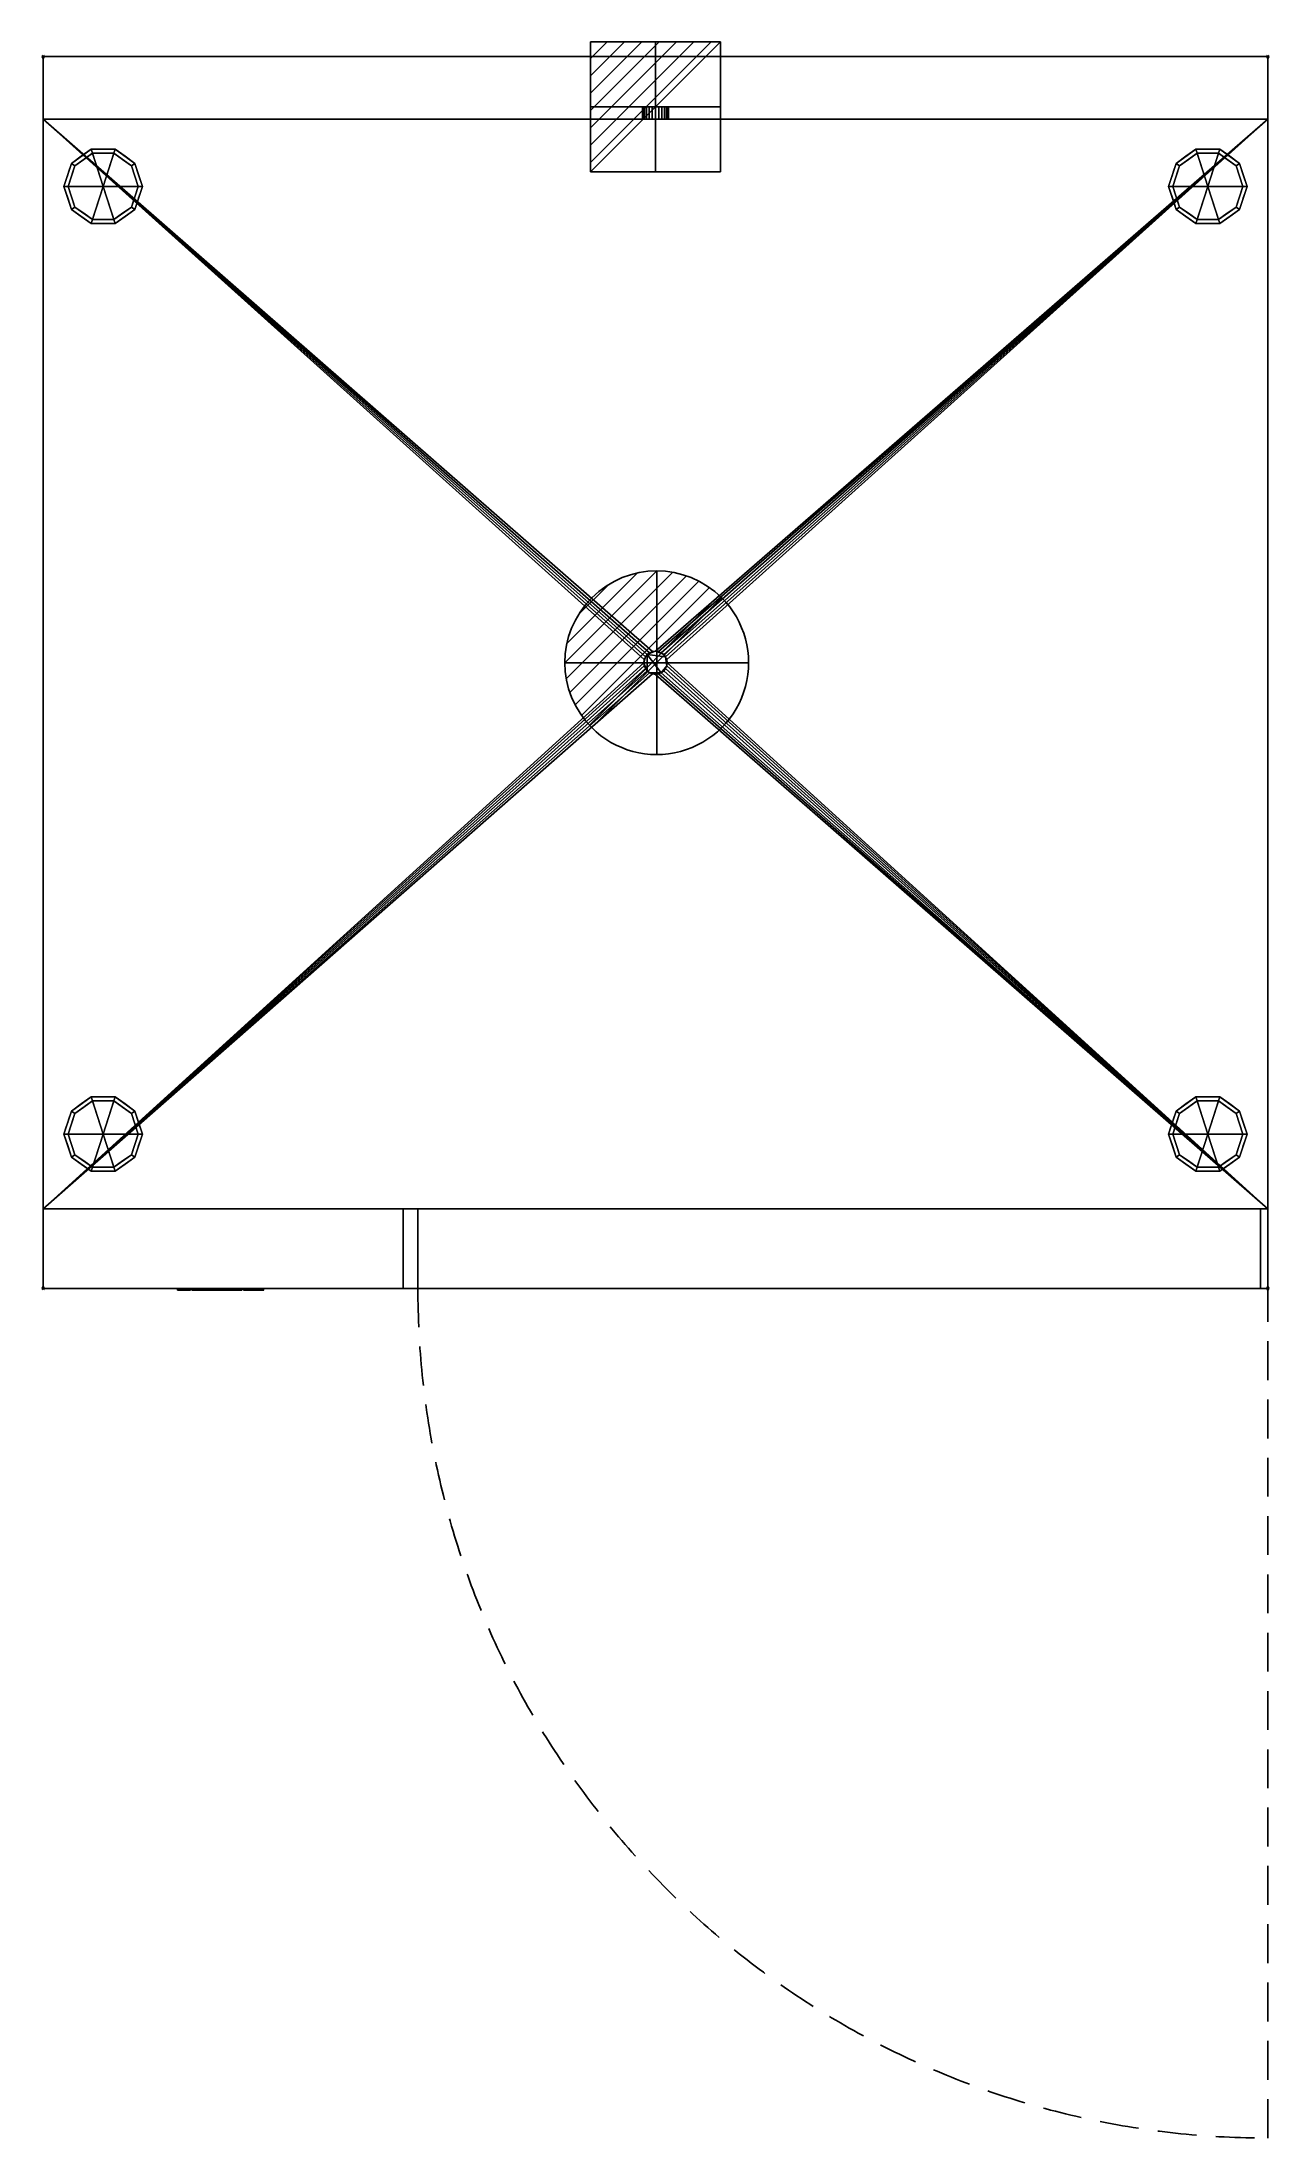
# Model space of a CAD drawing. Extents: x -1 to 1001, y -1700 to 12.
import ezdxf

# ---------------------------------------------------------------- set-up
doc = ezdxf.new("R2010")
doc.units = 0
doc.header["$PDMODE"] = 35
doc.linetypes.add('NASCOSTA', pattern=[9.525, 6.35, -3.175])
for name, color, linetype in [('IQ_200_2D', 1, 'Continuous'), ('IQ_200_3D', 1, 'Continuous'), ('IQ_204_2D', 7, 'Continuous'), ('IQ_BLACK_3D', 250, 'Continuous'), ('IQ_BLUE_3D', 5, 'Continuous'), ('IQ_CON_DRAIN_INT', 7, 'Continuous'), ('IQ_CON_ELECTRICITY_INT', 7, 'Continuous'), ('IQ_GRAY_3D', 8, 'Continuous'), ('IQ_INS_3D', 3, 'Continuous'), ('IQ_WHITE_3D', 7, 'Continuous')]:
    doc.layers.add(name, color=color, linetype=linetype)

# ---------------------------------------------------------------- blocks, each defined once
blk = doc.blocks.new('*X0')
at = {"color": 0}
for p, q in [((313.99, 2209.04), (321.51, 2216.55)), ((314.11, 2207.74), (322.8, 2216.44)), ((314.16, 2210.62), (319.93, 2216.39)), ((314.4, 2206.62), (323.93, 2216.15)), ((314.82, 2205.62), (324.92, 2215.72)), ((315.1, 2212.98), (317.57, 2215.44)), ((315.35, 2204.74), (325.8, 2215.19)), ((315.99, 2203.96), (326.58, 2214.56))]:
    blk.add_line(p, q, dxfattribs=at)
blk = doc.blocks.new('drain')
blk.add_line((-2.121, -2.121), (2.121, 2.121))
at = {"extrusion": (-1, 0, 0)}
blk.add_line((0, 2.121, -2.121), (0, -2.121, 2.121), dxfattribs=at)
at = {"extrusion": (0, -1, 0)}
blk.add_line((-2.121, 0, -2.121), (2.121, 0, 2.121), dxfattribs=at)
for start, end in [(45, 225), (225, 45)]:
    blk.add_arc((0, 0), 3, start, end)
at = {"extrusion": (-1, 0, 0)}
for start, end in [(45, 225), (225, 45)]:
    blk.add_arc((0, 0), 3, start, end, dxfattribs=at)
at = {"extrusion": (0, -1, 0)}
for start, end in [(45, 225), (225, 45)]:
    blk.add_arc((0, 0), 3, start, end, dxfattribs=at)
at = {"xscale": 0.4000000000000909, "yscale": 0.4000000000000909, "zscale": 0.4000000000000909}
blk.add_blockref('*X0', (-128.597, -883.621), dxfattribs=at)
at = {"extrusion": (-1, 0, 0), "xscale": 0.3999999999999773, "yscale": 0.3999999999999773, "zscale": 0.3999999999999773}
blk.add_blockref('*X0', (-128.597, -883.621), dxfattribs=at)
at = {"extrusion": (0, -1, 0), "xscale": 0.4000000000000909, "yscale": 0.4000000000000909, "zscale": 0.4000000000000909}
blk.add_blockref('*X0', (-128.597, -883.621), dxfattribs=at)
blk = doc.blocks.new('*X3')
at = {"color": 0}
for p, q in [((286.774344, 2204.447934), (296.618251, 2214.291842)), ((286.774344, 2205.862148), (295.204037, 2214.291842)), ((286.774344, 2207.276361), (293.789824, 2214.291842)), ((286.774344, 2208.690575), (292.37561, 2214.291842)), ((286.774344, 2210.104788), (290.961397, 2214.291842)), ((286.774344, 2211.519002), (289.547183, 2214.291842)), ((286.774344, 2212.933216), (288.13297, 2214.291842))]:
    blk.add_line(p, q, dxfattribs=at)
blk = doc.blocks.new('ELECTRICITY')
for p, q in [((2.121, 2.121), (-2.121, 2.121)), ((-2.121, 2.121), (-2.121, -2.121)), ((-2.121, -2.121), (2.121, 2.121)), ((2.121, -2.121), (2.121, 2.121)), ((-2.121, -2.121), (2.121, -2.121))]:
    blk.add_line(p, q)
at = {"extrusion": (-1, 0, 0)}
for p, q in [((0, -2.121, 2.121), (0, 2.121, 2.121)), ((0, 2.121, -2.121), (0, -2.121, -2.121)), ((0, 2.121, 2.121), (0, 2.121, -2.121)), ((0, 2.121, -2.121), (0, -2.121, 2.121)), ((0, -2.121, -2.121), (0, -2.121, 2.121))]:
    blk.add_line(p, q, dxfattribs=at)
at = {"extrusion": (0, -1, 0)}
for p, q in [((2.121, 0, 2.121), (-2.121, 0, 2.121)), ((-2.121, 0, -2.121), (2.121, 0, -2.121)), ((-2.121, 0, 2.121), (-2.121, 0, -2.121)), ((-2.121, 0, -2.121), (2.121, 0, 2.121)), ((2.121, 0, -2.121), (2.121, 0, 2.121))]:
    blk.add_line(p, q, dxfattribs=at)
at = {"xscale": 0.4000000000000909, "yscale": 0.4000000000000909, "zscale": 0.4000000000000909}
blk.add_blockref('*X3', (-116.831, -883.595), dxfattribs=at)
at = {"extrusion": (-1, 0, 0), "xscale": 0.3999999999999773, "yscale": 0.3999999999999773, "zscale": 0.3999999999999773}
blk.add_blockref('*X3', (-116.831, -883.595), dxfattribs=at)
at = {"extrusion": (0, -1, 0), "xscale": 0.4000000000000909, "yscale": 0.4000000000000909, "zscale": 0.4000000000000909}
blk.add_blockref('*X3', (-116.831, -883.595), dxfattribs=at)

msp = doc.modelspace()

# ---------------------------------------------------------------- linework, layer by layer
at = {"layer": 'IQ_200_2D', "transparency": 33554687}
for p, q in [((0, 0), (1000, 0)), ((0, -1006), (0, 0)), ((1000, 0), (1000, -1006)), ((1000, -1006), (0, -1006))]:
    msp.add_line(p, q, dxfattribs=at)
at = {"layer": 'IQ_204_2D', "linetype": 'NASCOSTA', "ltscale": 5, "transparency": 33554687}
msp.add_line((1000, -1700), (1000, -1006), dxfattribs=at)
msp.add_arc((1000, -1006), 694, 180, 270, dxfattribs=at)
at = {"layer": 'IQ_INS_3D', "transparency": 33554687}
for p in [(0, 0), (1000, 0), (0, -1006), (1000, -1006)]:
    msp.add_point(p, dxfattribs=at)

# ---------------------------------------------------------------- block references
at = {"layer": 'IQ_CON_DRAIN_INT', "transparency": 33554687, "xscale": 25, "yscale": 25, "zscale": 25}
msp.add_blockref('drain', (501, -495), dxfattribs=at)
at = {"layer": 'IQ_CON_ELECTRICITY_INT', "transparency": 33554687, "xscale": 25, "yscale": 25, "zscale": 25}
msp.add_blockref('ELECTRICITY', (500, -41), dxfattribs=at)

# ---------------------------------------------------------------- meshes
at = {"layer": 'IQ_200_3D', "lineweight": 9, "transparency": 33554687}
mesh = msp.add_polyface(dxfattribs=at)
corners = [(1000, -1006, 1605), (0, -1006, 1605), (0, 0, 1605), (1000, 0, 1605)]
mesh.append_faces([[corners[k] for k in face] for face in [(0, 1, 2, 3)]])
mesh = msp.add_polyface(dxfattribs=at)
corners = [(0, 0, 1645), (0, -1006, 1645), (1000, -1006, 1645), (1000, 0, 1645)]
mesh.append_faces([[corners[k] for k in face] for face in [(0, 1, 2, 3)]])
mesh = msp.add_polyface(dxfattribs=at)
corners = [(1000, 0, 1645), (1000, 0, 1605), (0, 0, 1605), (0, 0, 1645)]
mesh.append_faces([[corners[k] for k in face] for face in [(0, 1, 2, 3)]])
mesh = msp.add_polyface(dxfattribs=at)
corners = [(0, 0, 1645), (0, 0, 1605), (0, -1006, 1605), (0, -1006, 1645)]
mesh.append_faces([[corners[k] for k in face] for face in [(0, 1, 2, 3)]])
mesh = msp.add_polyface(dxfattribs=at)
corners = [(1000, -1006, 1645), (1000, -1006, 1605), (1000, 0, 1605), (1000, 0, 1645)]
mesh.append_faces([[corners[k] for k in face] for face in [(0, 1, 2, 3)]])
mesh = msp.add_polyface(dxfattribs=at)
corners = [(1000, -51, 153), (1000, -941, 153), (0, -941, 153), (0, -51, 153), (500, -504.5, 153), (502.5, -504.2, 153), (504.7, -503.2, 153), (506.7, -501.7, 153), (508.2, -499.7, 153), (509.2, -497.5, 153), (509.5, -495, 153), (509.2, -492.5, 153), (508.2, -490.2, 153), (506.7, -488.3, 153), (504.7, -486.8, 153), (502.5, -485.8, 153), (500, -485.5, 153), (497.5, -485.8, 153), (495.2, -486.8, 153), (493.3, -488.3, 153), (491.8, -490.2, 153), (490.8, -492.5, 153), (490.5, -495, 153), (490.8, -497.5, 153), (491.8, -499.7, 153), (493.3, -501.7, 153), (495.2, -503.2, 153), (497.5, -504.2, 153)]
mesh.append_faces([[corners[k] for k in face] for face in [(21, 3, 20), (23, 2, 22), (13, 0, 12), (8, 1, 7), (5, 1, 4)]], dxfattribs={"vtx0": -1, "vtx1": -1})
mesh.append_faces([[corners[k] for k in face] for face in [(3, 21, 22, 2), (2, 23, 24), (2, 24, 25), (2, 27, 4, 1), (0, 13, 14), (1, 8, 9)]], dxfattribs={"vtx0": -1, "vtx2": -1})
mesh.append_faces([[corners[k] for k in face] for face in [(17, 18, 3), (19, 20, 3), (18, 19, 3), (25, 26, 2), (26, 27, 2), (15, 16, 0), (14, 15, 0), (11, 12, 0), (6, 7, 1), (5, 6, 1), (9, 10, 1)]], dxfattribs={"vtx1": -1, "vtx2": -1})
mesh.append_faces([[corners[k] for k in face] for face in [(16, 17, 3, 0), (10, 11, 0, 1)]], dxfattribs={"vtx1": -1, "vtx3": -1})
mesh = msp.add_polyface(dxfattribs=at)
corners = [(0, -51, 1605), (0, -941, 1605), (1000, -941, 1605), (1000, -51, 1605)]
mesh.append_faces([[corners[k] for k in face] for face in [(0, 1, 2, 3)]])
mesh = msp.add_polyface(dxfattribs=at)
corners = [(1000, -51, 153), (0, -51, 153), (0, -51, 1605), (1000, -51, 1605), (510.5, -51, 203), (510.1, -51, 205.7), (509.1, -51, 208.2), (507.4, -51, 210.4), (505.2, -51, 212.1), (502.7, -51, 213.1), (500, -51, 213.5), (497.3, -51, 213.1), (494.7, -51, 212.1), (492.6, -51, 210.4), (490.9, -51, 208.2), (489.9, -51, 205.7), (489.5, -51, 203), (489.9, -51, 200.3), (490.9, -51, 197.7), (492.6, -51, 195.6), (494.7, -51, 193.9), (497.3, -51, 192.9), (500, -51, 192.5), (502.7, -51, 192.9), (505.2, -51, 193.9), (507.4, -51, 195.6), (509.1, -51, 197.7), (510.1, -51, 200.3)]
mesh.append_faces([[corners[k] for k in face] for face in [(24, 0, 23), (19, 1, 18), (16, 1, 15)]], dxfattribs={"vtx0": -1, "vtx1": -1})
mesh.append_faces([[corners[k] for k in face] for face in [(3, 9, 10), (0, 4, 5), (0, 6, 7), (0, 5, 6), (2, 11, 12, 1), (1, 13, 14), (1, 12, 13), (1, 14, 15), (0, 24, 25), (1, 19, 20)]], dxfattribs={"vtx0": -1, "vtx2": -1})
mesh.append_faces([[corners[k] for k in face] for face in [(7, 8, 0), (26, 27, 0), (25, 26, 0), (17, 18, 1), (16, 17, 1), (20, 21, 1), (21, 22, 1), (27, 4, 0)]], dxfattribs={"vtx1": -1, "vtx2": -1})
mesh.append_faces([[corners[k] for k in face] for face in [(8, 9, 3, 0), (10, 11, 2, 3), (22, 23, 0, 1)]], dxfattribs={"vtx1": -1, "vtx3": -1})
mesh = msp.add_polyface(dxfattribs=at)
corners = [(0, -941, 153), (0, -941, 1605), (0, -51, 1605), (0, -51, 153)]
mesh.append_faces([[corners[k] for k in face] for face in [(0, 1, 2, 3)]])
mesh = msp.add_polyface(dxfattribs=at)
corners = [(489.5, -41, 203), (489.9, -41, 205.7), (490.9, -41, 208.2), (492.6, -41, 210.4), (494.7, -41, 212.1), (497.3, -41, 213.1), (500, -41, 213.5), (502.7, -41, 213.1), (505.2, -41, 212.1), (507.4, -41, 210.4), (509.1, -41, 208.2), (510.1, -41, 205.7), (510.5, -41, 203), (510.1, -41, 200.3), (509.1, -41, 197.7), (507.4, -41, 195.6), (505.2, -41, 193.9), (502.7, -41, 192.9), (500, -41, 192.5), (497.3, -41, 192.9), (494.7, -41, 193.9), (492.6, -41, 195.6), (490.9, -41, 197.7), (489.9, -41, 200.3)]
mesh.append_faces([[corners[k] for k in face] for face in [(11, 9, 10), (5, 3, 4), (2, 0, 1), (0, 22, 23)]], dxfattribs={"vtx0": -1})
mesh.append_faces([[corners[k] for k in face] for face in [(19, 13, 16, 18)]], dxfattribs={"vtx0": -1, "vtx1": -1, "vtx2": -1})
mesh.append_faces([[corners[k] for k in face] for face in [(11, 13, 3, 5), (19, 22, 3, 13)]], dxfattribs={"vtx0": -1, "vtx1": -1, "vtx2": -1, "vtx3": -1})
mesh.append_faces([[corners[k] for k in face] for face in [(8, 9, 11, 5), (2, 3, 22, 0)]], dxfattribs={"vtx1": -1, "vtx2": -1, "vtx3": -1})
mesh.append_faces([[corners[k] for k in face] for face in [(6, 7, 8, 5), (11, 12, 13), (16, 17, 18), (20, 21, 22, 19)]], dxfattribs={"vtx2": -1})
mesh.append_faces([[corners[k] for k in face] for face in [(13, 14, 15, 16)]], dxfattribs={"vtx3": -1})
mesh = msp.add_polyface(dxfattribs=at)
corners = [(510.5, -41, 203), (510.1, -41, 205.7), (509.1, -41, 208.2), (507.4, -41, 210.4), (505.2, -41, 212.1), (502.7, -41, 213.1), (500, -41, 213.5), (497.3, -41, 213.1), (494.7, -41, 212.1), (492.6, -41, 210.4), (490.9, -41, 208.2), (489.9, -41, 205.7), (489.5, -41, 203), (489.5, -51, 203), (489.9, -51, 205.7), (490.9, -51, 208.2), (492.6, -51, 210.4), (494.7, -51, 212.1), (497.3, -51, 213.1), (500, -51, 213.5), (502.7, -51, 213.1), (505.2, -51, 212.1), (507.4, -51, 210.4), (509.1, -51, 208.2), (510.1, -51, 205.7), (510.5, -51, 203)]
mesh.append_faces([[corners[k] for k in face] for face in [(13, 14, 11, 12), (0, 1, 24, 25)]], dxfattribs={"vtx1": -1})
mesh.append_faces([[corners[k] for k in face] for face in [(14, 15, 10, 11), (16, 17, 8, 9), (15, 16, 9, 10), (17, 18, 7, 8), (6, 7, 18, 19), (19, 20, 5, 6), (20, 21, 4, 5), (22, 23, 2, 3), (21, 22, 3, 4), (23, 24, 1, 2)]], dxfattribs={"vtx1": -1, "vtx3": -1})
mesh = msp.add_polyface(dxfattribs=at)
corners = [(489.5, -41, 203), (489.9, -41, 200.3), (490.9, -41, 197.7), (492.6, -41, 195.6), (494.7, -41, 193.9), (497.3, -41, 192.9), (500, -41, 192.5), (502.7, -41, 192.9), (505.2, -41, 193.9), (507.4, -41, 195.6), (509.1, -41, 197.7), (510.1, -41, 200.3), (510.5, -41, 203), (510.5, -51, 203), (510.1, -51, 200.3), (509.1, -51, 197.7), (507.4, -51, 195.6), (505.2, -51, 193.9), (502.7, -51, 192.9), (500, -51, 192.5), (497.3, -51, 192.9), (494.7, -51, 193.9), (492.6, -51, 195.6), (490.9, -51, 197.7), (489.9, -51, 200.3), (489.5, -51, 203)]
mesh.append_faces([[corners[k] for k in face] for face in [(13, 14, 11, 12), (0, 1, 24, 25)]], dxfattribs={"vtx1": -1})
mesh.append_faces([[corners[k] for k in face] for face in [(14, 15, 10, 11), (16, 17, 8, 9), (15, 16, 9, 10), (17, 18, 7, 8), (6, 7, 18, 19), (19, 20, 5, 6), (20, 21, 4, 5), (22, 23, 2, 3), (21, 22, 3, 4), (23, 24, 1, 2)]], dxfattribs={"vtx1": -1, "vtx3": -1})
mesh = msp.add_polyface(dxfattribs=at)
corners = [(1000, -51, 153), (1000, -51, 1605), (1000, -941, 1605), (1000, -941, 153)]
mesh.append_faces([[corners[k] for k in face] for face in [(0, 1, 2, 3)]])
mesh = msp.add_polyface(dxfattribs=at)
corners = [(49, -106, 153), (81, -106, 153), (74.9, -87.2, 153), (58.9, -75.6, 153), (39.1, -75.6, 153), (23.1, -87.2, 153), (17, -106, 153)]
mesh.append_faces([[corners[k] for k in face] for face in [(0, 4, 5, 6)]], dxfattribs={"vtx0": -1})
mesh.append_faces([[corners[k] for k in face] for face in [(0, 3, 4)]], dxfattribs={"vtx0": -1, "vtx2": -1})
mesh.append_faces([[corners[k] for k in face] for face in [(0, 1, 2, 3)]], dxfattribs={"vtx3": -1})
mesh = msp.add_polyface(dxfattribs=at)
corners = [(17, -106, 153), (23.1, -87.2, 153), (39.1, -75.6, 153), (58.9, -75.6, 153), (74.9, -87.2, 153), (81, -106, 153), (81, -106, 64), (74.9, -87.2, 64), (58.9, -75.6, 64), (39.1, -75.6, 64), (23.1, -87.2, 64), (17, -106, 64), (66.9, -81.4, 153), (66.9, -81.4, 64), (77.9, -96.6, 153), (77.9, -96.6, 64), (49, -75.6, 153), (49, -75.6, 64), (31.1, -81.4, 64), (31.1, -81.4, 153), (20.8, -94.4, 64), (20.1, -96.6, 153), (18.9, -100.2, 64)]
mesh.append_faces([[corners[k] for k in face] for face in [(15, 14, 5, 6)]], dxfattribs={"vtx0": -1})
mesh.append_faces([[corners[k] for k in face] for face in [(1, 20, 21), (21, 22, 0), (20, 1, 10)]], dxfattribs={"vtx0": -1, "vtx1": -1})
mesh.append_faces([[corners[k] for k in face] for face in [(14, 15, 7, 4), (21, 20, 22)]], dxfattribs={"vtx0": -1, "vtx2": -1})
mesh.append_faces([[corners[k] for k in face] for face in [(3, 12, 13, 8), (7, 13, 12, 4), (18, 10, 1, 19), (17, 9, 2, 16), (9, 18, 19, 2), (16, 3, 8, 17)]], dxfattribs={"vtx1": -1, "vtx3": -1})
mesh.append_faces([[corners[k] for k in face] for face in [(22, 11, 0)]], dxfattribs={"vtx2": -1})
mesh = msp.add_polyface(dxfattribs=at)
corners = [(17, -106, 64), (23.1, -87.2, 64), (39.1, -75.6, 64), (58.9, -75.6, 64), (74.9, -87.2, 64), (81, -106, 64), (77.5, -106, 64), (72.1, -89.2, 64), (57.8, -78.9, 64), (40.2, -78.9, 64), (25.9, -89.2, 64), (20.5, -106, 64)]
mesh.append_faces([[corners[k] for k in face] for face in [(10, 1, 2, 9)]], dxfattribs={"vtx0": -1, "vtx2": -1})
mesh.append_faces([[corners[k] for k in face] for face in [(6, 7, 4, 5)]], dxfattribs={"vtx1": -1})
mesh.append_faces([[corners[k] for k in face] for face in [(8, 9, 2, 3), (7, 8, 3, 4)]], dxfattribs={"vtx1": -1, "vtx3": -1})
mesh.append_faces([[corners[k] for k in face] for face in [(11, 0, 1, 10)]], dxfattribs={"vtx2": -1})
mesh = msp.add_polyface(dxfattribs=at)
corners = [(20.5, -106, 64), (25.9, -89.2, 64), (40.2, -78.9, 64), (57.8, -78.9, 64), (72.1, -89.2, 64), (77.5, -106, 64), (77.5, -106, 0), (72.1, -89.2, 0), (57.8, -78.9, 0), (40.2, -78.9, 0), (25.9, -89.2, 0), (20.5, -106, 0), (64.9, -84.1, 64), (64.9, -84.1, 0), (74.8, -97.6, 64), (74.8, -97.6, 0), (49, -78.9, 64), (49, -78.9, 0), (33.1, -84.1, 0), (33.1, -84.1, 64), (22.7, -99.2, 0), (23.2, -97.6, 64), (24.3, -94.2, 0)]
mesh.append_faces([[corners[k] for k in face] for face in [(1, 22, 21), (22, 1, 10)]], dxfattribs={"vtx0": -1, "vtx1": -1})
mesh.append_faces([[corners[k] for k in face] for face in [(7, 4, 14, 15), (20, 0, 21)]], dxfattribs={"vtx0": -1, "vtx2": -1})
mesh.append_faces([[corners[k] for k in face] for face in [(22, 20, 21)]], dxfattribs={"vtx1": -1, "vtx2": -1})
mesh.append_faces([[corners[k] for k in face] for face in [(12, 4, 7, 13), (13, 8, 3, 12), (16, 3, 8, 17), (17, 9, 2, 16), (18, 10, 1, 19), (19, 2, 9, 18)]], dxfattribs={"vtx1": -1, "vtx3": -1})
mesh.append_faces([[corners[k] for k in face] for face in [(5, 6, 15, 14), (20, 11, 0)]], dxfattribs={"vtx2": -1})
mesh = msp.add_polyface(dxfattribs=at)
corners = [(20.5, -106, 0), (25.9, -89.2, 0), (40.2, -78.9, 0), (57.8, -78.9, 0), (72.1, -89.2, 0), (77.5, -106, 0), (49, -106, 0)]
mesh.append_faces([[corners[k] for k in face] for face in [(1, 2, 6, 0)]], dxfattribs={"vtx1": -1})
mesh.append_faces([[corners[k] for k in face] for face in [(2, 3, 6)]], dxfattribs={"vtx1": -1, "vtx2": -1})
mesh.append_faces([[corners[k] for k in face] for face in [(4, 5, 6, 3)]], dxfattribs={"vtx2": -1})
mesh = msp.add_polyface(dxfattribs=at)
corners = [(951, -106, 153), (983, -106, 153), (976.9, -87.2, 153), (960.9, -75.6, 153), (941.1, -75.6, 153), (925.1, -87.2, 153), (919, -106, 153)]
mesh.append_faces([[corners[k] for k in face] for face in [(0, 4, 5, 6)]], dxfattribs={"vtx0": -1})
mesh.append_faces([[corners[k] for k in face] for face in [(0, 3, 4)]], dxfattribs={"vtx0": -1, "vtx2": -1})
mesh.append_faces([[corners[k] for k in face] for face in [(0, 1, 2, 3)]], dxfattribs={"vtx3": -1})
mesh = msp.add_polyface(dxfattribs=at)
corners = [(919, -106, 153), (925.1, -87.2, 153), (941.1, -75.6, 153), (960.9, -75.6, 153), (976.9, -87.2, 153), (983, -106, 153), (983, -106, 64), (976.9, -87.2, 64), (960.9, -75.6, 64), (941.1, -75.6, 64), (925.1, -87.2, 64), (919, -106, 64), (968.9, -81.4, 153), (968.9, -81.4, 64), (979.9, -96.6, 153), (979.9, -96.6, 64), (951, -75.6, 153), (951, -75.6, 64), (933.1, -81.4, 64), (933.1, -81.4, 153), (922.8, -94.4, 64), (922.1, -96.6, 153), (920.9, -100.2, 64)]
mesh.append_faces([[corners[k] for k in face] for face in [(15, 14, 5, 6)]], dxfattribs={"vtx0": -1})
mesh.append_faces([[corners[k] for k in face] for face in [(1, 20, 21), (21, 22, 0), (20, 1, 10)]], dxfattribs={"vtx0": -1, "vtx1": -1})
mesh.append_faces([[corners[k] for k in face] for face in [(14, 15, 7, 4), (21, 20, 22)]], dxfattribs={"vtx0": -1, "vtx2": -1})
mesh.append_faces([[corners[k] for k in face] for face in [(3, 12, 13, 8), (7, 13, 12, 4), (18, 10, 1, 19), (17, 9, 2, 16), (9, 18, 19, 2), (16, 3, 8, 17)]], dxfattribs={"vtx1": -1, "vtx3": -1})
mesh.append_faces([[corners[k] for k in face] for face in [(22, 11, 0)]], dxfattribs={"vtx2": -1})
mesh = msp.add_polyface(dxfattribs=at)
corners = [(919, -106, 64), (925.1, -87.2, 64), (941.1, -75.6, 64), (960.9, -75.6, 64), (976.9, -87.2, 64), (983, -106, 64), (979.5, -106, 64), (974.1, -89.2, 64), (959.8, -78.9, 64), (942.2, -78.9, 64), (927.9, -89.2, 64), (922.5, -106, 64)]
mesh.append_faces([[corners[k] for k in face] for face in [(10, 1, 2, 9)]], dxfattribs={"vtx0": -1, "vtx2": -1})
mesh.append_faces([[corners[k] for k in face] for face in [(6, 7, 4, 5)]], dxfattribs={"vtx1": -1})
mesh.append_faces([[corners[k] for k in face] for face in [(8, 9, 2, 3), (7, 8, 3, 4)]], dxfattribs={"vtx1": -1, "vtx3": -1})
mesh.append_faces([[corners[k] for k in face] for face in [(11, 0, 1, 10)]], dxfattribs={"vtx2": -1})
mesh = msp.add_polyface(dxfattribs=at)
corners = [(922.5, -106, 64), (927.9, -89.2, 64), (942.2, -78.9, 64), (959.8, -78.9, 64), (974.1, -89.2, 64), (979.5, -106, 64), (979.5, -106, 0), (974.1, -89.2, 0), (959.8, -78.9, 0), (942.2, -78.9, 0), (927.9, -89.2, 0), (922.5, -106, 0), (966.9, -84.1, 64), (966.9, -84.1, 0), (976.8, -97.6, 64), (976.8, -97.6, 0), (951, -78.9, 64), (951, -78.9, 0), (935.1, -84.1, 0), (935.1, -84.1, 64), (924.7, -99.2, 0), (925.2, -97.6, 64), (926.3, -94.2, 0)]
mesh.append_faces([[corners[k] for k in face] for face in [(1, 22, 21), (22, 1, 10)]], dxfattribs={"vtx0": -1, "vtx1": -1})
mesh.append_faces([[corners[k] for k in face] for face in [(7, 4, 14, 15), (20, 0, 21)]], dxfattribs={"vtx0": -1, "vtx2": -1})
mesh.append_faces([[corners[k] for k in face] for face in [(22, 20, 21)]], dxfattribs={"vtx1": -1, "vtx2": -1})
mesh.append_faces([[corners[k] for k in face] for face in [(12, 4, 7, 13), (13, 8, 3, 12), (16, 3, 8, 17), (17, 9, 2, 16), (18, 10, 1, 19), (19, 2, 9, 18)]], dxfattribs={"vtx1": -1, "vtx3": -1})
mesh.append_faces([[corners[k] for k in face] for face in [(5, 6, 15, 14), (20, 11, 0)]], dxfattribs={"vtx2": -1})
mesh = msp.add_polyface(dxfattribs=at)
corners = [(922.5, -106, 0), (927.9, -89.2, 0), (942.2, -78.9, 0), (959.8, -78.9, 0), (974.1, -89.2, 0), (979.5, -106, 0), (951, -106, 0)]
mesh.append_faces([[corners[k] for k in face] for face in [(1, 2, 6, 0)]], dxfattribs={"vtx1": -1})
mesh.append_faces([[corners[k] for k in face] for face in [(2, 3, 6)]], dxfattribs={"vtx1": -1, "vtx2": -1})
mesh.append_faces([[corners[k] for k in face] for face in [(4, 5, 6, 3)]], dxfattribs={"vtx2": -1})
mesh = msp.add_polyface(dxfattribs=at)
corners = [(49, -106, 153), (17, -106, 153), (23.1, -124.8, 153), (39.1, -136.4, 153), (58.9, -136.4, 153), (74.9, -124.8, 153), (81, -106, 153)]
mesh.append_faces([[corners[k] for k in face] for face in [(0, 4, 5, 6)]], dxfattribs={"vtx0": -1})
mesh.append_faces([[corners[k] for k in face] for face in [(4, 0, 3)]], dxfattribs={"vtx0": -1, "vtx1": -1})
mesh.append_faces([[corners[k] for k in face] for face in [(0, 1, 2, 3)]], dxfattribs={"vtx3": -1})
mesh = msp.add_polyface(dxfattribs=at)
corners = [(81, -106, 153), (74.9, -124.8, 153), (58.9, -136.4, 153), (39.1, -136.4, 153), (23.1, -124.8, 153), (17, -106, 153), (17, -106, 64), (23.1, -124.8, 64), (39.1, -136.4, 64), (58.9, -136.4, 64), (74.9, -124.8, 64), (81, -106, 64), (20.8, -117.6, 153), (20.1, -115.4, 64), (31.1, -130.6, 64), (31.1, -130.6, 153), (49, -136.4, 153), (49, -136.4, 64), (66.9, -130.6, 64), (66.9, -130.6, 153), (77.2, -117.6, 64), (77.9, -115.4, 153), (18.9, -111.8, 153), (79.1, -111.8, 64)]
mesh.append_faces([[corners[k] for k in face] for face in [(7, 12, 13), (21, 23, 0), (1, 20, 21), (20, 1, 10)]], dxfattribs={"vtx0": -1, "vtx1": -1})
mesh.append_faces([[corners[k] for k in face] for face in [(13, 12, 22), (7, 4, 12), (21, 20, 23)]], dxfattribs={"vtx0": -1, "vtx2": -1})
mesh.append_faces([[corners[k] for k in face] for face in [(6, 13, 22)]], dxfattribs={"vtx1": -1, "vtx2": -1})
mesh.append_faces([[corners[k] for k in face] for face in [(15, 4, 7, 14), (3, 15, 14, 8), (17, 9, 2, 16), (19, 2, 9, 18), (18, 10, 1, 19), (16, 3, 8, 17)]], dxfattribs={"vtx1": -1, "vtx3": -1})
mesh.append_faces([[corners[k] for k in face] for face in [(22, 5, 6), (23, 11, 0)]], dxfattribs={"vtx2": -1})
mesh = msp.add_polyface(dxfattribs=at)
corners = [(81, -106, 64), (74.9, -124.8, 64), (58.9, -136.4, 64), (39.1, -136.4, 64), (23.1, -124.8, 64), (17, -106, 64), (20.5, -106, 64), (25.9, -122.8, 64), (40.2, -133.1, 64), (57.8, -133.1, 64), (72.1, -122.8, 64), (77.5, -106, 64)]
mesh.append_faces([[corners[k] for k in face] for face in [(1, 10, 11, 0)]], dxfattribs={"vtx0": -1})
mesh.append_faces([[corners[k] for k in face] for face in [(3, 8, 9, 2), (2, 9, 10, 1)]], dxfattribs={"vtx0": -1, "vtx2": -1})
mesh.append_faces([[corners[k] for k in face] for face in [(3, 4, 7, 8)]], dxfattribs={"vtx1": -1, "vtx3": -1})
mesh.append_faces([[corners[k] for k in face] for face in [(4, 5, 6, 7)]], dxfattribs={"vtx3": -1})
mesh = msp.add_polyface(dxfattribs=at)
corners = [(77.5, -106, 64), (72.1, -122.8, 64), (57.8, -133.1, 64), (40.2, -133.1, 64), (25.9, -122.8, 64), (20.5, -106, 64), (20.5, -106, 0), (25.9, -122.8, 0), (40.2, -133.1, 0), (57.8, -133.1, 0), (72.1, -122.8, 0), (77.5, -106, 0), (22.7, -112.8, 64), (23.2, -114.4, 0), (33.1, -127.9, 0), (33.1, -127.9, 64), (49, -133.1, 64), (49, -133.1, 0), (64.9, -127.9, 0), (64.9, -127.9, 64), (75.3, -112.8, 0), (74.8, -114.4, 64), (24.3, -117.8, 64), (73.7, -117.8, 0)]
mesh.append_faces([[corners[k] for k in face] for face in [(6, 12, 5)]], dxfattribs={"vtx0": -1})
mesh.append_faces([[corners[k] for k in face] for face in [(23, 1, 10), (22, 7, 4), (7, 22, 13), (1, 23, 21)]], dxfattribs={"vtx0": -1, "vtx1": -1})
mesh.append_faces([[corners[k] for k in face] for face in [(12, 6, 13), (20, 0, 21)]], dxfattribs={"vtx0": -1, "vtx2": -1})
mesh.append_faces([[corners[k] for k in face] for face in [(22, 12, 13), (23, 20, 21)]], dxfattribs={"vtx1": -1, "vtx2": -1})
mesh.append_faces([[corners[k] for k in face] for face in [(15, 4, 7, 14), (3, 15, 14, 8), (17, 9, 2, 16), (19, 2, 9, 18), (18, 10, 1, 19), (16, 3, 8, 17)]], dxfattribs={"vtx1": -1, "vtx3": -1})
mesh.append_faces([[corners[k] for k in face] for face in [(20, 11, 0)]], dxfattribs={"vtx2": -1})
mesh = msp.add_polyface(dxfattribs=at)
corners = [(77.5, -106, 0), (72.1, -122.8, 0), (57.8, -133.1, 0), (40.2, -133.1, 0), (25.9, -122.8, 0), (20.5, -106, 0), (49, -106, 0)]
mesh.append_faces([[corners[k] for k in face] for face in [(3, 6, 2)]], dxfattribs={"vtx0": -1, "vtx1": -1})
mesh.append_faces([[corners[k] for k in face] for face in [(1, 2, 6, 0)]], dxfattribs={"vtx1": -1})
mesh.append_faces([[corners[k] for k in face] for face in [(4, 5, 6, 3)]], dxfattribs={"vtx2": -1})
mesh = msp.add_polyface(dxfattribs=at)
corners = [(951, -106, 153), (919, -106, 153), (925.1, -124.8, 153), (941.1, -136.4, 153), (960.9, -136.4, 153), (976.9, -124.8, 153), (983, -106, 153)]
mesh.append_faces([[corners[k] for k in face] for face in [(0, 4, 5, 6)]], dxfattribs={"vtx0": -1})
mesh.append_faces([[corners[k] for k in face] for face in [(4, 0, 3)]], dxfattribs={"vtx0": -1, "vtx1": -1})
mesh.append_faces([[corners[k] for k in face] for face in [(0, 1, 2, 3)]], dxfattribs={"vtx3": -1})
mesh = msp.add_polyface(dxfattribs=at)
corners = [(983, -106, 153), (976.9, -124.8, 153), (960.9, -136.4, 153), (941.1, -136.4, 153), (925.1, -124.8, 153), (919, -106, 153), (919, -106, 64), (925.1, -124.8, 64), (941.1, -136.4, 64), (960.9, -136.4, 64), (976.9, -124.8, 64), (983, -106, 64), (922.8, -117.6, 153), (922.1, -115.4, 64), (933.1, -130.6, 64), (933.1, -130.6, 153), (951, -136.4, 153), (951, -136.4, 64), (968.9, -130.6, 64), (968.9, -130.6, 153), (979.2, -117.6, 64), (979.9, -115.4, 153), (920.9, -111.8, 153), (981.1, -111.8, 64)]
mesh.append_faces([[corners[k] for k in face] for face in [(7, 12, 13), (21, 23, 0), (1, 20, 21), (20, 1, 10)]], dxfattribs={"vtx0": -1, "vtx1": -1})
mesh.append_faces([[corners[k] for k in face] for face in [(13, 12, 22), (7, 4, 12), (21, 20, 23)]], dxfattribs={"vtx0": -1, "vtx2": -1})
mesh.append_faces([[corners[k] for k in face] for face in [(6, 13, 22)]], dxfattribs={"vtx1": -1, "vtx2": -1})
mesh.append_faces([[corners[k] for k in face] for face in [(15, 4, 7, 14), (3, 15, 14, 8), (17, 9, 2, 16), (19, 2, 9, 18), (18, 10, 1, 19), (16, 3, 8, 17)]], dxfattribs={"vtx1": -1, "vtx3": -1})
mesh.append_faces([[corners[k] for k in face] for face in [(22, 5, 6), (23, 11, 0)]], dxfattribs={"vtx2": -1})
mesh = msp.add_polyface(dxfattribs=at)
corners = [(983, -106, 64), (976.9, -124.8, 64), (960.9, -136.4, 64), (941.1, -136.4, 64), (925.1, -124.8, 64), (919, -106, 64), (922.5, -106, 64), (927.9, -122.8, 64), (942.2, -133.1, 64), (959.8, -133.1, 64), (974.1, -122.8, 64), (979.5, -106, 64)]
mesh.append_faces([[corners[k] for k in face] for face in [(1, 10, 11, 0)]], dxfattribs={"vtx0": -1})
mesh.append_faces([[corners[k] for k in face] for face in [(3, 8, 9, 2), (2, 9, 10, 1)]], dxfattribs={"vtx0": -1, "vtx2": -1})
mesh.append_faces([[corners[k] for k in face] for face in [(3, 4, 7, 8)]], dxfattribs={"vtx1": -1, "vtx3": -1})
mesh.append_faces([[corners[k] for k in face] for face in [(4, 5, 6, 7)]], dxfattribs={"vtx3": -1})
mesh = msp.add_polyface(dxfattribs=at)
corners = [(979.5, -106, 64), (974.1, -122.8, 64), (959.8, -133.1, 64), (942.2, -133.1, 64), (927.9, -122.8, 64), (922.5, -106, 64), (922.5, -106, 0), (927.9, -122.8, 0), (942.2, -133.1, 0), (959.8, -133.1, 0), (974.1, -122.8, 0), (979.5, -106, 0), (924.7, -112.8, 64), (925.2, -114.4, 0), (935.1, -127.9, 0), (935.1, -127.9, 64), (951, -133.1, 64), (951, -133.1, 0), (966.9, -127.9, 0), (966.9, -127.9, 64), (977.3, -112.8, 0), (976.8, -114.4, 64), (926.3, -117.8, 64), (975.7, -117.8, 0)]
mesh.append_faces([[corners[k] for k in face] for face in [(6, 12, 5)]], dxfattribs={"vtx0": -1})
mesh.append_faces([[corners[k] for k in face] for face in [(23, 1, 10), (22, 7, 4), (7, 22, 13), (1, 23, 21)]], dxfattribs={"vtx0": -1, "vtx1": -1})
mesh.append_faces([[corners[k] for k in face] for face in [(12, 6, 13), (20, 0, 21)]], dxfattribs={"vtx0": -1, "vtx2": -1})
mesh.append_faces([[corners[k] for k in face] for face in [(22, 12, 13), (23, 20, 21)]], dxfattribs={"vtx1": -1, "vtx2": -1})
mesh.append_faces([[corners[k] for k in face] for face in [(15, 4, 7, 14), (3, 15, 14, 8), (17, 9, 2, 16), (19, 2, 9, 18), (18, 10, 1, 19), (16, 3, 8, 17)]], dxfattribs={"vtx1": -1, "vtx3": -1})
mesh.append_faces([[corners[k] for k in face] for face in [(20, 11, 0)]], dxfattribs={"vtx2": -1})
mesh = msp.add_polyface(dxfattribs=at)
corners = [(979.5, -106, 0), (974.1, -122.8, 0), (959.8, -133.1, 0), (942.2, -133.1, 0), (927.9, -122.8, 0), (922.5, -106, 0), (951, -106, 0)]
mesh.append_faces([[corners[k] for k in face] for face in [(3, 6, 2)]], dxfattribs={"vtx0": -1, "vtx1": -1})
mesh.append_faces([[corners[k] for k in face] for face in [(1, 2, 6, 0)]], dxfattribs={"vtx1": -1})
mesh.append_faces([[corners[k] for k in face] for face in [(4, 5, 6, 3)]], dxfattribs={"vtx2": -1})
mesh = msp.add_polyface(dxfattribs=at)
corners = [(500, -485.5, 143), (502.5, -485.8, 143), (504.7, -486.8, 143), (506.7, -488.3, 143), (508.2, -490.2, 143), (509.2, -492.5, 143), (509.5, -495, 143), (509.2, -497.5, 143), (508.2, -499.7, 143), (506.7, -501.7, 143), (504.7, -503.2, 143), (502.5, -504.2, 143), (500, -504.5, 143), (497.5, -504.2, 143), (495.2, -503.2, 143), (493.3, -501.7, 143), (491.8, -499.7, 143), (490.8, -497.5, 143), (490.5, -495, 143), (490.8, -492.5, 143), (491.8, -490.2, 143), (493.3, -488.3, 143), (495.2, -486.8, 143), (497.5, -485.8, 143)]
mesh.append_faces([[corners[k] for k in face] for face in [(21, 15, 18, 20)]], dxfattribs={"vtx0": -1, "vtx1": -1, "vtx2": -1})
mesh.append_faces([[corners[k] for k in face] for face in [(4, 7, 10, 21)]], dxfattribs={"vtx0": -1, "vtx1": -1, "vtx2": -1, "vtx3": -1})
mesh.append_faces([[corners[k] for k in face] for face in [(0, 3, 4, 21), (10, 14, 15, 21)]], dxfattribs={"vtx0": -1, "vtx2": -1, "vtx3": -1})
mesh.append_faces([[corners[k] for k in face] for face in [(17, 18, 15, 16), (19, 20, 18)]], dxfattribs={"vtx1": -1})
mesh.append_faces([[corners[k] for k in face] for face in [(12, 13, 14)]], dxfattribs={"vtx2": -1})
mesh.append_faces([[corners[k] for k in face] for face in [(10, 11, 12, 14)]], dxfattribs={"vtx2": -1, "vtx3": -1})
mesh.append_faces([[corners[k] for k in face] for face in [(7, 8, 9, 10), (4, 5, 6, 7), (0, 1, 2, 3), (21, 22, 23, 0)]], dxfattribs={"vtx3": -1})
mesh = msp.add_polyface(dxfattribs=at)
corners = [(500, -485.5, 143), (497.5, -485.8, 143), (495.2, -486.8, 143), (493.3, -488.3, 143), (491.8, -490.2, 143), (490.8, -492.5, 143), (490.5, -495, 143), (490.8, -497.5, 143), (491.8, -499.7, 143), (493.3, -501.7, 143), (495.2, -503.2, 143), (497.5, -504.2, 143), (500, -504.5, 143), (500, -504.5, 153), (497.5, -504.2, 153), (495.2, -503.2, 153), (493.3, -501.7, 153), (491.8, -499.7, 153), (490.8, -497.5, 153), (490.5, -495, 153), (490.8, -492.5, 153), (491.8, -490.2, 153), (493.3, -488.3, 153), (495.2, -486.8, 153), (497.5, -485.8, 153), (500, -485.5, 153)]
mesh.append_faces([[corners[k] for k in face] for face in [(13, 14, 11, 12), (0, 1, 24, 25)]], dxfattribs={"vtx1": -1})
mesh.append_faces([[corners[k] for k in face] for face in [(14, 15, 10, 11), (16, 17, 8, 9), (15, 16, 9, 10), (17, 18, 7, 8), (6, 7, 18, 19), (19, 20, 5, 6), (20, 21, 4, 5), (22, 23, 2, 3), (21, 22, 3, 4), (23, 24, 1, 2)]], dxfattribs={"vtx1": -1, "vtx3": -1})
mesh = msp.add_polyface(dxfattribs=at)
corners = [(500, -504.5, 143), (502.5, -504.2, 143), (504.7, -503.2, 143), (506.7, -501.7, 143), (508.2, -499.7, 143), (509.2, -497.5, 143), (509.5, -495, 143), (509.2, -492.5, 143), (508.2, -490.2, 143), (506.7, -488.3, 143), (504.7, -486.8, 143), (502.5, -485.8, 143), (500, -485.5, 143), (500, -485.5, 153), (502.5, -485.8, 153), (504.7, -486.8, 153), (506.7, -488.3, 153), (508.2, -490.2, 153), (509.2, -492.5, 153), (509.5, -495, 153), (509.2, -497.5, 153), (508.2, -499.7, 153), (506.7, -501.7, 153), (504.7, -503.2, 153), (502.5, -504.2, 153), (500, -504.5, 153)]
mesh.append_faces([[corners[k] for k in face] for face in [(13, 14, 11, 12), (0, 1, 24, 25)]], dxfattribs={"vtx1": -1})
mesh.append_faces([[corners[k] for k in face] for face in [(14, 15, 10, 11), (16, 17, 8, 9), (15, 16, 9, 10), (17, 18, 7, 8), (6, 7, 18, 19), (19, 20, 5, 6), (20, 21, 4, 5), (22, 23, 2, 3), (21, 22, 3, 4), (23, 24, 1, 2)]], dxfattribs={"vtx1": -1, "vtx3": -1})
mesh = msp.add_polyface(dxfattribs=at)
corners = [(49, -880, 153), (81, -880, 153), (74.9, -861.2, 153), (58.9, -849.6, 153), (39.1, -849.6, 153), (23.1, -861.2, 153), (17, -880, 153)]
mesh.append_faces([[corners[k] for k in face] for face in [(0, 4, 5, 6)]], dxfattribs={"vtx0": -1})
mesh.append_faces([[corners[k] for k in face] for face in [(0, 3, 4)]], dxfattribs={"vtx0": -1, "vtx2": -1})
mesh.append_faces([[corners[k] for k in face] for face in [(0, 1, 2, 3)]], dxfattribs={"vtx3": -1})
mesh = msp.add_polyface(dxfattribs=at)
corners = [(17, -880, 153), (23.1, -861.2, 153), (39.1, -849.6, 153), (58.9, -849.6, 153), (74.9, -861.2, 153), (81, -880, 153), (81, -880, 64), (74.9, -861.2, 64), (58.9, -849.6, 64), (39.1, -849.6, 64), (23.1, -861.2, 64), (17, -880, 64), (66.9, -855.4, 153), (66.9, -855.4, 64), (77.9, -870.6, 153), (77.9, -870.6, 64), (49, -849.6, 153), (49, -849.6, 64), (31.1, -855.4, 64), (31.1, -855.4, 153), (20.8, -868.4, 64), (20.1, -870.6, 153), (18.9, -874.2, 64)]
mesh.append_faces([[corners[k] for k in face] for face in [(15, 14, 5, 6)]], dxfattribs={"vtx0": -1})
mesh.append_faces([[corners[k] for k in face] for face in [(1, 20, 21), (21, 22, 0), (20, 1, 10)]], dxfattribs={"vtx0": -1, "vtx1": -1})
mesh.append_faces([[corners[k] for k in face] for face in [(14, 15, 7, 4), (21, 20, 22)]], dxfattribs={"vtx0": -1, "vtx2": -1})
mesh.append_faces([[corners[k] for k in face] for face in [(3, 12, 13, 8), (7, 13, 12, 4), (18, 10, 1, 19), (17, 9, 2, 16), (9, 18, 19, 2), (16, 3, 8, 17)]], dxfattribs={"vtx1": -1, "vtx3": -1})
mesh.append_faces([[corners[k] for k in face] for face in [(22, 11, 0)]], dxfattribs={"vtx2": -1})
mesh = msp.add_polyface(dxfattribs=at)
corners = [(17, -880, 64), (23.1, -861.2, 64), (39.1, -849.6, 64), (58.9, -849.6, 64), (74.9, -861.2, 64), (81, -880, 64), (77.5, -880, 64), (72.1, -863.2, 64), (57.8, -852.9, 64), (40.2, -852.9, 64), (25.9, -863.2, 64), (20.5, -880, 64)]
mesh.append_faces([[corners[k] for k in face] for face in [(10, 1, 2, 9)]], dxfattribs={"vtx0": -1, "vtx2": -1})
mesh.append_faces([[corners[k] for k in face] for face in [(6, 7, 4, 5)]], dxfattribs={"vtx1": -1})
mesh.append_faces([[corners[k] for k in face] for face in [(8, 9, 2, 3), (7, 8, 3, 4)]], dxfattribs={"vtx1": -1, "vtx3": -1})
mesh.append_faces([[corners[k] for k in face] for face in [(11, 0, 1, 10)]], dxfattribs={"vtx2": -1})
mesh = msp.add_polyface(dxfattribs=at)
corners = [(20.5, -880, 64), (25.9, -863.2, 64), (40.2, -852.9, 64), (57.8, -852.9, 64), (72.1, -863.2, 64), (77.5, -880, 64), (77.5, -880, 0), (72.1, -863.2, 0), (57.8, -852.9, 0), (40.2, -852.9, 0), (25.9, -863.2, 0), (20.5, -880, 0), (64.9, -858.1, 64), (64.9, -858.1, 0), (74.8, -871.6, 64), (74.8, -871.6, 0), (49, -852.9, 64), (49, -852.9, 0), (33.1, -858.1, 0), (33.1, -858.1, 64), (22.7, -873.2, 0), (23.2, -871.6, 64), (24.3, -868.2, 0)]
mesh.append_faces([[corners[k] for k in face] for face in [(1, 22, 21), (22, 1, 10)]], dxfattribs={"vtx0": -1, "vtx1": -1})
mesh.append_faces([[corners[k] for k in face] for face in [(7, 4, 14, 15), (20, 0, 21)]], dxfattribs={"vtx0": -1, "vtx2": -1})
mesh.append_faces([[corners[k] for k in face] for face in [(22, 20, 21)]], dxfattribs={"vtx1": -1, "vtx2": -1})
mesh.append_faces([[corners[k] for k in face] for face in [(12, 4, 7, 13), (13, 8, 3, 12), (16, 3, 8, 17), (17, 9, 2, 16), (18, 10, 1, 19), (19, 2, 9, 18)]], dxfattribs={"vtx1": -1, "vtx3": -1})
mesh.append_faces([[corners[k] for k in face] for face in [(5, 6, 15, 14), (20, 11, 0)]], dxfattribs={"vtx2": -1})
mesh = msp.add_polyface(dxfattribs=at)
corners = [(20.5, -880, 0), (25.9, -863.2, 0), (40.2, -852.9, 0), (57.8, -852.9, 0), (72.1, -863.2, 0), (77.5, -880, 0), (49, -880, 0)]
mesh.append_faces([[corners[k] for k in face] for face in [(1, 2, 6, 0)]], dxfattribs={"vtx1": -1})
mesh.append_faces([[corners[k] for k in face] for face in [(2, 3, 6)]], dxfattribs={"vtx1": -1, "vtx2": -1})
mesh.append_faces([[corners[k] for k in face] for face in [(4, 5, 6, 3)]], dxfattribs={"vtx2": -1})
mesh = msp.add_polyface(dxfattribs=at)
corners = [(951, -880, 153), (983, -880, 153), (976.9, -861.2, 153), (960.9, -849.6, 153), (941.1, -849.6, 153), (925.1, -861.2, 153), (919, -880, 153)]
mesh.append_faces([[corners[k] for k in face] for face in [(0, 4, 5, 6)]], dxfattribs={"vtx0": -1})
mesh.append_faces([[corners[k] for k in face] for face in [(0, 3, 4)]], dxfattribs={"vtx0": -1, "vtx2": -1})
mesh.append_faces([[corners[k] for k in face] for face in [(0, 1, 2, 3)]], dxfattribs={"vtx3": -1})
mesh = msp.add_polyface(dxfattribs=at)
corners = [(919, -880, 153), (925.1, -861.2, 153), (941.1, -849.6, 153), (960.9, -849.6, 153), (976.9, -861.2, 153), (983, -880, 153), (983, -880, 64), (976.9, -861.2, 64), (960.9, -849.6, 64), (941.1, -849.6, 64), (925.1, -861.2, 64), (919, -880, 64), (968.9, -855.4, 153), (968.9, -855.4, 64), (979.9, -870.6, 153), (979.9, -870.6, 64), (951, -849.6, 153), (951, -849.6, 64), (933.1, -855.4, 64), (933.1, -855.4, 153), (922.8, -868.4, 64), (922.1, -870.6, 153), (920.9, -874.2, 64)]
mesh.append_faces([[corners[k] for k in face] for face in [(15, 14, 5, 6)]], dxfattribs={"vtx0": -1})
mesh.append_faces([[corners[k] for k in face] for face in [(1, 20, 21), (21, 22, 0), (20, 1, 10)]], dxfattribs={"vtx0": -1, "vtx1": -1})
mesh.append_faces([[corners[k] for k in face] for face in [(14, 15, 7, 4), (21, 20, 22)]], dxfattribs={"vtx0": -1, "vtx2": -1})
mesh.append_faces([[corners[k] for k in face] for face in [(3, 12, 13, 8), (7, 13, 12, 4), (18, 10, 1, 19), (17, 9, 2, 16), (9, 18, 19, 2), (16, 3, 8, 17)]], dxfattribs={"vtx1": -1, "vtx3": -1})
mesh.append_faces([[corners[k] for k in face] for face in [(22, 11, 0)]], dxfattribs={"vtx2": -1})
mesh = msp.add_polyface(dxfattribs=at)
corners = [(919, -880, 64), (925.1, -861.2, 64), (941.1, -849.6, 64), (960.9, -849.6, 64), (976.9, -861.2, 64), (983, -880, 64), (979.5, -880, 64), (974.1, -863.2, 64), (959.8, -852.9, 64), (942.2, -852.9, 64), (927.9, -863.2, 64), (922.5, -880, 64)]
mesh.append_faces([[corners[k] for k in face] for face in [(10, 1, 2, 9)]], dxfattribs={"vtx0": -1, "vtx2": -1})
mesh.append_faces([[corners[k] for k in face] for face in [(6, 7, 4, 5)]], dxfattribs={"vtx1": -1})
mesh.append_faces([[corners[k] for k in face] for face in [(8, 9, 2, 3), (7, 8, 3, 4)]], dxfattribs={"vtx1": -1, "vtx3": -1})
mesh.append_faces([[corners[k] for k in face] for face in [(11, 0, 1, 10)]], dxfattribs={"vtx2": -1})
mesh = msp.add_polyface(dxfattribs=at)
corners = [(922.5, -880, 64), (927.9, -863.2, 64), (942.2, -852.9, 64), (959.8, -852.9, 64), (974.1, -863.2, 64), (979.5, -880, 64), (979.5, -880, 0), (974.1, -863.2, 0), (959.8, -852.9, 0), (942.2, -852.9, 0), (927.9, -863.2, 0), (922.5, -880, 0), (966.9, -858.1, 64), (966.9, -858.1, 0), (976.8, -871.6, 64), (976.8, -871.6, 0), (951, -852.9, 64), (951, -852.9, 0), (935.1, -858.1, 0), (935.1, -858.1, 64), (924.7, -873.2, 0), (925.2, -871.6, 64), (926.3, -868.2, 0)]
mesh.append_faces([[corners[k] for k in face] for face in [(1, 22, 21), (22, 1, 10)]], dxfattribs={"vtx0": -1, "vtx1": -1})
mesh.append_faces([[corners[k] for k in face] for face in [(7, 4, 14, 15), (20, 0, 21)]], dxfattribs={"vtx0": -1, "vtx2": -1})
mesh.append_faces([[corners[k] for k in face] for face in [(22, 20, 21)]], dxfattribs={"vtx1": -1, "vtx2": -1})
mesh.append_faces([[corners[k] for k in face] for face in [(12, 4, 7, 13), (13, 8, 3, 12), (16, 3, 8, 17), (17, 9, 2, 16), (18, 10, 1, 19), (19, 2, 9, 18)]], dxfattribs={"vtx1": -1, "vtx3": -1})
mesh.append_faces([[corners[k] for k in face] for face in [(5, 6, 15, 14), (20, 11, 0)]], dxfattribs={"vtx2": -1})
mesh = msp.add_polyface(dxfattribs=at)
corners = [(922.5, -880, 0), (927.9, -863.2, 0), (942.2, -852.9, 0), (959.8, -852.9, 0), (974.1, -863.2, 0), (979.5, -880, 0), (951, -880, 0)]
mesh.append_faces([[corners[k] for k in face] for face in [(1, 2, 6, 0)]], dxfattribs={"vtx1": -1})
mesh.append_faces([[corners[k] for k in face] for face in [(2, 3, 6)]], dxfattribs={"vtx1": -1, "vtx2": -1})
mesh.append_faces([[corners[k] for k in face] for face in [(4, 5, 6, 3)]], dxfattribs={"vtx2": -1})
mesh = msp.add_polyface(dxfattribs=at)
corners = [(49, -880, 153), (17, -880, 153), (23.1, -898.8, 153), (39.1, -910.4, 153), (58.9, -910.4, 153), (74.9, -898.8, 153), (81, -880, 153)]
mesh.append_faces([[corners[k] for k in face] for face in [(0, 4, 5, 6)]], dxfattribs={"vtx0": -1})
mesh.append_faces([[corners[k] for k in face] for face in [(4, 0, 3)]], dxfattribs={"vtx0": -1, "vtx1": -1})
mesh.append_faces([[corners[k] for k in face] for face in [(0, 1, 2, 3)]], dxfattribs={"vtx3": -1})
mesh = msp.add_polyface(dxfattribs=at)
corners = [(81, -880, 153), (74.9, -898.8, 153), (58.9, -910.4, 153), (39.1, -910.4, 153), (23.1, -898.8, 153), (17, -880, 153), (17, -880, 64), (23.1, -898.8, 64), (39.1, -910.4, 64), (58.9, -910.4, 64), (74.9, -898.8, 64), (81, -880, 64), (20.8, -891.6, 153), (20.1, -889.4, 64), (31.1, -904.6, 64), (31.1, -904.6, 153), (49, -910.4, 153), (49, -910.4, 64), (66.9, -904.6, 64), (66.9, -904.6, 153), (77.2, -891.6, 64), (77.9, -889.4, 153), (18.9, -885.8, 153), (79.1, -885.8, 64)]
mesh.append_faces([[corners[k] for k in face] for face in [(7, 12, 13), (21, 23, 0), (1, 20, 21), (20, 1, 10)]], dxfattribs={"vtx0": -1, "vtx1": -1})
mesh.append_faces([[corners[k] for k in face] for face in [(13, 12, 22), (7, 4, 12), (21, 20, 23)]], dxfattribs={"vtx0": -1, "vtx2": -1})
mesh.append_faces([[corners[k] for k in face] for face in [(6, 13, 22)]], dxfattribs={"vtx1": -1, "vtx2": -1})
mesh.append_faces([[corners[k] for k in face] for face in [(15, 4, 7, 14), (3, 15, 14, 8), (17, 9, 2, 16), (19, 2, 9, 18), (18, 10, 1, 19), (16, 3, 8, 17)]], dxfattribs={"vtx1": -1, "vtx3": -1})
mesh.append_faces([[corners[k] for k in face] for face in [(22, 5, 6), (23, 11, 0)]], dxfattribs={"vtx2": -1})
mesh = msp.add_polyface(dxfattribs=at)
corners = [(81, -880, 64), (74.9, -898.8, 64), (58.9, -910.4, 64), (39.1, -910.4, 64), (23.1, -898.8, 64), (17, -880, 64), (20.5, -880, 64), (25.9, -896.8, 64), (40.2, -907.1, 64), (57.8, -907.1, 64), (72.1, -896.8, 64), (77.5, -880, 64)]
mesh.append_faces([[corners[k] for k in face] for face in [(1, 10, 11, 0)]], dxfattribs={"vtx0": -1})
mesh.append_faces([[corners[k] for k in face] for face in [(3, 8, 9, 2), (2, 9, 10, 1)]], dxfattribs={"vtx0": -1, "vtx2": -1})
mesh.append_faces([[corners[k] for k in face] for face in [(3, 4, 7, 8)]], dxfattribs={"vtx1": -1, "vtx3": -1})
mesh.append_faces([[corners[k] for k in face] for face in [(4, 5, 6, 7)]], dxfattribs={"vtx3": -1})
mesh = msp.add_polyface(dxfattribs=at)
corners = [(77.5, -880, 64), (72.1, -896.8, 64), (57.8, -907.1, 64), (40.2, -907.1, 64), (25.9, -896.8, 64), (20.5, -880, 64), (20.5, -880, 0), (25.9, -896.8, 0), (40.2, -907.1, 0), (57.8, -907.1, 0), (72.1, -896.8, 0), (77.5, -880, 0), (22.7, -886.8, 64), (23.2, -888.4, 0), (33.1, -901.9, 0), (33.1, -901.9, 64), (49, -907.1, 64), (49, -907.1, 0), (64.9, -901.9, 0), (64.9, -901.9, 64), (75.3, -886.8, 0), (74.8, -888.4, 64), (24.3, -891.8, 64), (73.7, -891.8, 0)]
mesh.append_faces([[corners[k] for k in face] for face in [(6, 12, 5)]], dxfattribs={"vtx0": -1})
mesh.append_faces([[corners[k] for k in face] for face in [(23, 1, 10), (22, 7, 4), (7, 22, 13), (1, 23, 21)]], dxfattribs={"vtx0": -1, "vtx1": -1})
mesh.append_faces([[corners[k] for k in face] for face in [(12, 6, 13), (20, 0, 21)]], dxfattribs={"vtx0": -1, "vtx2": -1})
mesh.append_faces([[corners[k] for k in face] for face in [(22, 12, 13), (23, 20, 21)]], dxfattribs={"vtx1": -1, "vtx2": -1})
mesh.append_faces([[corners[k] for k in face] for face in [(15, 4, 7, 14), (3, 15, 14, 8), (17, 9, 2, 16), (19, 2, 9, 18), (18, 10, 1, 19), (16, 3, 8, 17)]], dxfattribs={"vtx1": -1, "vtx3": -1})
mesh.append_faces([[corners[k] for k in face] for face in [(20, 11, 0)]], dxfattribs={"vtx2": -1})
mesh = msp.add_polyface(dxfattribs=at)
corners = [(77.5, -880, 0), (72.1, -896.8, 0), (57.8, -907.1, 0), (40.2, -907.1, 0), (25.9, -896.8, 0), (20.5, -880, 0), (49, -880, 0)]
mesh.append_faces([[corners[k] for k in face] for face in [(3, 6, 2)]], dxfattribs={"vtx0": -1, "vtx1": -1})
mesh.append_faces([[corners[k] for k in face] for face in [(1, 2, 6, 0)]], dxfattribs={"vtx1": -1})
mesh.append_faces([[corners[k] for k in face] for face in [(4, 5, 6, 3)]], dxfattribs={"vtx2": -1})
mesh = msp.add_polyface(dxfattribs=at)
corners = [(951, -880, 153), (919, -880, 153), (925.1, -898.8, 153), (941.1, -910.4, 153), (960.9, -910.4, 153), (976.9, -898.8, 153), (983, -880, 153)]
mesh.append_faces([[corners[k] for k in face] for face in [(0, 4, 5, 6)]], dxfattribs={"vtx0": -1})
mesh.append_faces([[corners[k] for k in face] for face in [(4, 0, 3)]], dxfattribs={"vtx0": -1, "vtx1": -1})
mesh.append_faces([[corners[k] for k in face] for face in [(0, 1, 2, 3)]], dxfattribs={"vtx3": -1})
mesh = msp.add_polyface(dxfattribs=at)
corners = [(983, -880, 153), (976.9, -898.8, 153), (960.9, -910.4, 153), (941.1, -910.4, 153), (925.1, -898.8, 153), (919, -880, 153), (919, -880, 64), (925.1, -898.8, 64), (941.1, -910.4, 64), (960.9, -910.4, 64), (976.9, -898.8, 64), (983, -880, 64), (922.8, -891.6, 153), (922.1, -889.4, 64), (933.1, -904.6, 64), (933.1, -904.6, 153), (951, -910.4, 153), (951, -910.4, 64), (968.9, -904.6, 64), (968.9, -904.6, 153), (979.2, -891.6, 64), (979.9, -889.4, 153), (920.9, -885.8, 153), (981.1, -885.8, 64)]
mesh.append_faces([[corners[k] for k in face] for face in [(7, 12, 13), (21, 23, 0), (1, 20, 21), (20, 1, 10)]], dxfattribs={"vtx0": -1, "vtx1": -1})
mesh.append_faces([[corners[k] for k in face] for face in [(13, 12, 22), (7, 4, 12), (21, 20, 23)]], dxfattribs={"vtx0": -1, "vtx2": -1})
mesh.append_faces([[corners[k] for k in face] for face in [(6, 13, 22)]], dxfattribs={"vtx1": -1, "vtx2": -1})
mesh.append_faces([[corners[k] for k in face] for face in [(15, 4, 7, 14), (3, 15, 14, 8), (17, 9, 2, 16), (19, 2, 9, 18), (18, 10, 1, 19), (16, 3, 8, 17)]], dxfattribs={"vtx1": -1, "vtx3": -1})
mesh.append_faces([[corners[k] for k in face] for face in [(22, 5, 6), (23, 11, 0)]], dxfattribs={"vtx2": -1})
mesh = msp.add_polyface(dxfattribs=at)
corners = [(983, -880, 64), (976.9, -898.8, 64), (960.9, -910.4, 64), (941.1, -910.4, 64), (925.1, -898.8, 64), (919, -880, 64), (922.5, -880, 64), (927.9, -896.8, 64), (942.2, -907.1, 64), (959.8, -907.1, 64), (974.1, -896.8, 64), (979.5, -880, 64)]
mesh.append_faces([[corners[k] for k in face] for face in [(1, 10, 11, 0)]], dxfattribs={"vtx0": -1})
mesh.append_faces([[corners[k] for k in face] for face in [(3, 8, 9, 2), (2, 9, 10, 1)]], dxfattribs={"vtx0": -1, "vtx2": -1})
mesh.append_faces([[corners[k] for k in face] for face in [(3, 4, 7, 8)]], dxfattribs={"vtx1": -1, "vtx3": -1})
mesh.append_faces([[corners[k] for k in face] for face in [(4, 5, 6, 7)]], dxfattribs={"vtx3": -1})
mesh = msp.add_polyface(dxfattribs=at)
corners = [(979.5, -880, 64), (974.1, -896.8, 64), (959.8, -907.1, 64), (942.2, -907.1, 64), (927.9, -896.8, 64), (922.5, -880, 64), (922.5, -880, 0), (927.9, -896.8, 0), (942.2, -907.1, 0), (959.8, -907.1, 0), (974.1, -896.8, 0), (979.5, -880, 0), (924.7, -886.8, 64), (925.2, -888.4, 0), (935.1, -901.9, 0), (935.1, -901.9, 64), (951, -907.1, 64), (951, -907.1, 0), (966.9, -901.9, 0), (966.9, -901.9, 64), (977.3, -886.8, 0), (976.8, -888.4, 64), (926.3, -891.8, 64), (975.7, -891.8, 0)]
mesh.append_faces([[corners[k] for k in face] for face in [(6, 12, 5)]], dxfattribs={"vtx0": -1})
mesh.append_faces([[corners[k] for k in face] for face in [(23, 1, 10), (22, 7, 4), (7, 22, 13), (1, 23, 21)]], dxfattribs={"vtx0": -1, "vtx1": -1})
mesh.append_faces([[corners[k] for k in face] for face in [(12, 6, 13), (20, 0, 21)]], dxfattribs={"vtx0": -1, "vtx2": -1})
mesh.append_faces([[corners[k] for k in face] for face in [(22, 12, 13), (23, 20, 21)]], dxfattribs={"vtx1": -1, "vtx2": -1})
mesh.append_faces([[corners[k] for k in face] for face in [(15, 4, 7, 14), (3, 15, 14, 8), (17, 9, 2, 16), (19, 2, 9, 18), (18, 10, 1, 19), (16, 3, 8, 17)]], dxfattribs={"vtx1": -1, "vtx3": -1})
mesh.append_faces([[corners[k] for k in face] for face in [(20, 11, 0)]], dxfattribs={"vtx2": -1})
mesh = msp.add_polyface(dxfattribs=at)
corners = [(979.5, -880, 0), (974.1, -896.8, 0), (959.8, -907.1, 0), (942.2, -907.1, 0), (927.9, -896.8, 0), (922.5, -880, 0), (951, -880, 0)]
mesh.append_faces([[corners[k] for k in face] for face in [(3, 6, 2)]], dxfattribs={"vtx0": -1, "vtx1": -1})
mesh.append_faces([[corners[k] for k in face] for face in [(1, 2, 6, 0)]], dxfattribs={"vtx1": -1})
mesh.append_faces([[corners[k] for k in face] for face in [(4, 5, 6, 3)]], dxfattribs={"vtx2": -1})
mesh = msp.add_polyface(dxfattribs=at)
corners = [(1000, -941, 153), (1000, -1006, 153), (0, -1006, 153), (0, -941, 153)]
mesh.append_faces([[corners[k] for k in face] for face in [(0, 1, 2, 3)]])
mesh = msp.add_polyface(dxfattribs=at)
corners = [(0, -1006, 788.6), (1000, -1006, 788.6), (1000, -941, 788.6), (0, -941, 788.6)]
mesh.append_faces([[corners[k] for k in face] for face in [(0, 1, 2, 3)]])
mesh = msp.add_polyface(dxfattribs=at)
corners = [(0, -941, 788.6), (0, -941, 153), (0, -1006, 153), (0, -1006, 788.6)]
mesh.append_faces([[corners[k] for k in face] for face in [(0, 1, 2, 3)]])
mesh = msp.add_polyface(dxfattribs=at)
corners = [(1000, -941, 788.6), (1000, -941, 153), (0, -941, 153), (0, -941, 788.6)]
mesh.append_faces([[corners[k] for k in face] for face in [(0, 1, 2, 3)]])
mesh = msp.add_polyface(dxfattribs=at)
corners = [(294, -1006, 834.9), (0, -1006, 834.9), (0, -941, 834.9), (294, -941, 834.9)]
mesh.append_faces([[corners[k] for k in face] for face in [(0, 1, 2, 3)]])
mesh = msp.add_polyface(dxfattribs=at)
corners = [(0, -941, 1594.9), (0, -1006, 1594.9), (294, -1006, 1594.9), (294, -941, 1594.9)]
mesh.append_faces([[corners[k] for k in face] for face in [(0, 1, 2, 3)]])
mesh = msp.add_polyface(dxfattribs=at)
corners = [(0, -941, 1594.9), (0, -941, 834.9), (0, -1006, 834.9), (0, -1006, 1594.9)]
mesh.append_faces([[corners[k] for k in face] for face in [(0, 1, 2, 3)]])
mesh = msp.add_polyface(dxfattribs=at)
corners = [(294, -941, 1594.9), (294, -941, 834.9), (0, -941, 834.9), (0, -941, 1594.9)]
mesh.append_faces([[corners[k] for k in face] for face in [(0, 1, 2, 3)]])
mesh = msp.add_polyface(dxfattribs=at)
corners = [(1000, -941, 153), (1000, -941, 1605), (0, -941, 1605), (0, -941, 153)]
mesh.append_faces([[corners[k] for k in face] for face in [(0, 1, 2, 3)]])
mesh = msp.add_polyface(dxfattribs=at)
corners = [(294, -1006, 1594.9), (294, -1006, 834.9), (294, -941, 834.9), (294, -941, 1594.9)]
mesh.append_faces([[corners[k] for k in face] for face in [(0, 1, 2, 3)]])
mesh = msp.add_polyface(dxfattribs=at)
corners = [(994, -1006, 834.9), (306, -1006, 834.9), (306, -941, 834.9), (994, -941, 834.9)]
mesh.append_faces([[corners[k] for k in face] for face in [(0, 1, 2, 3)]])
mesh = msp.add_polyface(dxfattribs=at)
corners = [(306, -941, 1594.9), (306, -1006, 1594.9), (994, -1006, 1594.9), (994, -941, 1594.9)]
mesh.append_faces([[corners[k] for k in face] for face in [(0, 1, 2, 3)]])
mesh = msp.add_polyface(dxfattribs=at)
corners = [(306, -941, 1594.9), (306, -941, 834.9), (306, -1006, 834.9), (306, -1006, 1594.9)]
mesh.append_faces([[corners[k] for k in face] for face in [(0, 1, 2, 3)]])
mesh = msp.add_polyface(dxfattribs=at)
corners = [(994, -941, 1594.9), (994, -941, 834.9), (306, -941, 834.9), (306, -941, 1594.9)]
mesh.append_faces([[corners[k] for k in face] for face in [(0, 1, 2, 3)]])
mesh = msp.add_polyface(dxfattribs=at)
corners = [(994, -1006, 1594.9), (994, -1006, 834.9), (994, -941, 834.9), (994, -941, 1594.9)]
mesh.append_faces([[corners[k] for k in face] for face in [(0, 1, 2, 3)]])
mesh = msp.add_polyface(dxfattribs=at)
corners = [(1000, -1006, 788.6), (1000, -1006, 153), (1000, -941, 153), (1000, -941, 788.6)]
mesh.append_faces([[corners[k] for k in face] for face in [(0, 1, 2, 3)]])
mesh = msp.add_polyface(dxfattribs=at)
corners = [(0, -1006, 1645), (0, -1006, 1605), (1000, -1006, 1605), (1000, -1006, 1645)]
mesh.append_faces([[corners[k] for k in face] for face in [(0, 1, 2, 3)]])
mesh = msp.add_polyface(dxfattribs=at)
corners = [(0, -1006, 1594.9), (0, -1006, 834.9), (294, -1006, 834.9), (294, -1006, 1594.9)]
mesh.append_faces([[corners[k] for k in face] for face in [(0, 1, 2, 3)]])
at = {"layer": 'IQ_200_3D', "lineweight": 9, "transparency": 33554582}
mesh = msp.add_polyface(dxfattribs=at)
corners = [(100, -1006, 724.8), (100, -1006, 788.6), (0, -1006, 788.6), (0, -1006, 153), (1000, -1006, 153), (1000, -1006, 788.6), (900, -1006, 788.6), (900, -1006, 724.8), (900, -1006, 667.3), (100, -1006, 667.3)]
mesh.append_faces([[corners[k] for k in face] for face in [(9, 2, 3), (4, 8, 9, 3), (8, 4, 5)]], dxfattribs={"vtx0": -1, "vtx2": -1})
mesh.append_faces([[corners[k] for k in face] for face in [(0, 1, 2, 9)]], dxfattribs={"vtx2": -1})
mesh.append_faces([[corners[k] for k in face] for face in [(5, 6, 7, 8)]], dxfattribs={"vtx3": -1})
at = {"layer": 'IQ_200_3D', "lineweight": 9, "transparency": 33554687}
mesh = msp.add_polyface(dxfattribs=at)
corners = [(306, -1006, 1594.9), (306, -1006, 834.9), (994, -1006, 834.9), (994, -1006, 1594.9)]
mesh.append_faces([[corners[k] for k in face] for face in [(0, 1, 2, 3)]])
at = {"layer": 'IQ_BLACK_3D', "lineweight": 9, "transparency": 33554582}
mesh = msp.add_polyface(dxfattribs=at)
corners = [(100, -1006, 788.6), (100, -1006, 724.8), (200, -1006, 724.8), (224.1, -1006, 700.7), (775.9, -1006, 700.7), (800, -1006, 724.8), (900, -1006, 724.8), (900, -1006, 788.6), (527.5, -1006, 773.8), (527.5, -1006, 758.8), (472.5, -1006, 758.8), (472.5, -1006, 773.8), (527.5, -1006, 748.8), (527.5, -1006, 733.8), (472.5, -1006, 733.8), (472.5, -1006, 748.8)]
mesh.append_faces([[corners[k] for k in face] for face in [(2, 11, 0, 1), (7, 8, 5, 6), (15, 3, 14)]], dxfattribs={"vtx0": -1, "vtx1": -1})
mesh.append_faces([[corners[k] for k in face] for face in [(0, 11, 8, 7), (11, 2, 3), (8, 4, 5)]], dxfattribs={"vtx0": -1, "vtx2": -1})
mesh.append_faces([[corners[k] for k in face] for face in [(4, 8, 9, 12)]], dxfattribs={"vtx0": -1, "vtx2": -1, "vtx3": -1})
mesh.append_faces([[corners[k] for k in face] for face in [(12, 13, 4)]], dxfattribs={"vtx1": -1, "vtx2": -1})
mesh.append_faces([[corners[k] for k in face] for face in [(10, 11, 3, 15)]], dxfattribs={"vtx1": -1, "vtx2": -1, "vtx3": -1})
mesh.append_faces([[corners[k] for k in face] for face in [(9, 10, 15, 12), (13, 14, 3, 4)]], dxfattribs={"vtx1": -1, "vtx3": -1})
at = {"layer": 'IQ_BLUE_3D', "lineweight": 9, "transparency": 33554582}
mesh = msp.add_polyface(dxfattribs=at)
corners = [(100, -1006, 724.8), (100, -1006, 667.3), (900, -1006, 667.3), (900, -1006, 724.8), (800, -1006, 724.8), (775.9, -1006, 700.7), (224.1, -1006, 700.7), (200, -1006, 724.8)]
mesh.append_faces([[corners[k] for k in face] for face in [(6, 1, 2, 5)]], dxfattribs={"vtx0": -1, "vtx2": -1})
mesh.append_faces([[corners[k] for k in face] for face in [(7, 0, 1, 6)]], dxfattribs={"vtx2": -1})
mesh.append_faces([[corners[k] for k in face] for face in [(2, 3, 4, 5)]], dxfattribs={"vtx3": -1})
at = {"layer": 'IQ_GRAY_3D', "lineweight": 9, "transparency": 33554687}
mesh = msp.add_polyface(dxfattribs=at)
corners = [(472.5, -1006, 773.8), (472.5, -1006, 758.8), (527.5, -1006, 758.8), (527.5, -1006, 773.8)]
mesh.append_faces([[corners[k] for k in face] for face in [(0, 1, 2, 3)]])
mesh = msp.add_polyface(dxfattribs=at)
corners = [(472.5, -1006, 748.8), (472.5, -1006, 733.8), (527.5, -1006, 733.8), (527.5, -1006, 748.8)]
mesh.append_faces([[corners[k] for k in face] for face in [(0, 1, 2, 3)]])
at = {"layer": 'IQ_WHITE_3D', "lineweight": 9, "transparency": 33554582}
mesh = msp.add_polyface(dxfattribs=at)
corners = [(113.3, -1006, 740.1), (116.9, -1006, 740.1), (116.9, -1006, 738.3), (113.3, -1006, 738.3), (112.9, -1006, 740.1), (112.4, -1006, 738.4), (112.5, -1006, 740.3), (116.7, -1006, 749.5), (116.7, -1006, 747.7), (111.7, -1006, 747.7), (109.8, -1006, 749.5), (111.5, -1006, 738.7), (112.2, -1006, 740.6), (116.4, -1006, 745), (116.4, -1006, 743.2), (111.7, -1006, 743.2), (111.7, -1006, 745), (111.8, -1006, 741.3), (111.9, -1006, 740.9), (110.2, -1006, 740), (109.9, -1006, 740.9), (110.8, -1006, 739.3), (111.7, -1006, 741.7), (109.8, -1006, 741.8), (109.8, -1006, 745.6), (118.2, -1006, 749.5), (120.2, -1006, 749.5), (120.2, -1006, 744.2), (120.2, -1006, 738.3), (118.2, -1006, 744.2), (118.2, -1006, 738.3), (123.6, -1006, 740.9), (123.8, -1006, 740.6), (122.4, -1006, 739.5), (121.8, -1006, 740.6), (123.4, -1006, 741.2), (123.4, -1006, 741.5), (121.5, -1006, 741.7), (123.4, -1006, 741.8), (121.5, -1006, 742.9), (123.4, -1006, 743.2), (121.8, -1006, 744.1), (123.6, -1006, 743.7), (112.6, -1006, 732.1), (112.6, -1006, 731.8), (111.6, -1006, 733.2), (111.9, -1006, 733.1), (111.3, -1006, 733.2), (112.5, -1006, 731.5), (112.4, -1006, 731.2), (112.5, -1006, 732.4), (112.2, -1006, 732.9), (112.4, -1006, 732.7), (112.1, -1006, 730.9), (111.9, -1006, 730.8), (111.6, -1006, 730.7), (110.6, -1006, 730.7), (110.6, -1006, 729.3), (109.8, -1006, 729.3), (109.8, -1006, 733.2), (118.6, -1006, 731.5), (118.4, -1006, 731.2), (117.4, -1006, 733.2), (118.7, -1006, 731.8), (118.6, -1006, 732.4), (118.7, -1006, 732.1), (117.7, -1006, 733.2), (118, -1006, 733.1), (118.3, -1006, 732.9), (118.5, -1006, 732.7), (118.2, -1006, 731), (119.2, -1006, 729.3), (118.3, -1006, 729.3), (117.5, -1006, 730.7), (116.7, -1006, 730.7), (115.9, -1006, 733.2), (116.7, -1006, 729.3), (115.9, -1006, 729.3), (123, -1006, 730.4), (122.4, -1006, 729.8), (122.1, -1006, 730.2), (122.7, -1006, 730.6), (121.9, -1006, 730.7), (122.6, -1006, 730.9), (121.8, -1006, 731.3), (122.6, -1006, 731.3), (122.8, -1006, 729.5), (123.2, -1006, 732.4), (123, -1006, 732.2), (122.4, -1006, 732.7), (122.8, -1006, 733.1), (122.7, -1006, 731.9), (122.1, -1006, 732.3), (121.9, -1006, 731.8), (122.6, -1006, 731.6)]
mesh.append_faces([[corners[k] for k in face] for face in [(50, 46, 51, 52)]], dxfattribs={"vtx0": -1})
mesh.append_faces([[corners[k] for k in face] for face in [(19, 18, 21), (35, 34, 36), (79, 78, 86)]], dxfattribs={"vtx0": -1, "vtx1": -1})
mesh.append_faces([[corners[k] for k in face] for face in [(24, 16, 15, 23)]], dxfattribs={"vtx0": -1, "vtx1": -1, "vtx2": -1})
mesh.append_faces([[corners[k] for k in face] for face in [(4, 3, 5, 6), (3, 4, 0), (11, 12, 6, 5), (12, 11, 21, 18), (23, 15, 22), (37, 38, 36, 34), (41, 42, 40, 39), (46, 50, 43), (56, 59, 47), (62, 73, 74, 75), (78, 79, 80, 81), (82, 83, 81, 80), (83, 82, 84, 85), (89, 88, 91, 92), (93, 94, 85, 84), (94, 93, 92, 91)]], dxfattribs={"vtx0": -1, "vtx2": -1})
mesh.append_faces([[corners[k] for k in face] for face in [(38, 37, 39, 40), (62, 61, 70, 73)]], dxfattribs={"vtx0": -1, "vtx2": -1, "vtx3": -1})
mesh.append_faces([[corners[k] for k in face] for face in [(47, 44, 48, 49), (47, 49, 53, 54)]], dxfattribs={"vtx0": -1, "vtx3": -1})
mesh.append_faces([[corners[k] for k in face] for face in [(30, 29, 28)]], dxfattribs={"vtx1": -1})
mesh.append_faces([[corners[k] for k in face] for face in [(55, 56, 47, 54), (47, 45, 44), (60, 61, 62, 63)]], dxfattribs={"vtx1": -1, "vtx2": -1})
mesh.append_faces([[corners[k] for k in face] for face in [(17, 18, 19, 20), (22, 17, 20, 23), (24, 10, 9, 16), (27, 28, 29, 25), (31, 32, 33, 34), (43, 44, 45, 46), (64, 65, 66, 67), (65, 63, 62, 66), (87, 88, 89, 90)]], dxfattribs={"vtx1": -1, "vtx3": -1})
mesh.append_faces([[corners[k] for k in face] for face in [(7, 8, 9, 10), (13, 14, 15, 16), (25, 26, 27)]], dxfattribs={"vtx2": -1})
mesh.append_faces([[corners[k] for k in face] for face in [(0, 1, 2, 3), (56, 57, 58, 59), (67, 68, 69, 64), (70, 71, 72, 73), (74, 76, 77, 75)]], dxfattribs={"vtx3": -1})
mesh = msp.add_polyface(dxfattribs=at)
corners = [(116.7, -1007.6, 749.5), (116.7, -1006, 749.5), (109.8, -1006, 749.5), (109.8, -1007.6, 749.5)]
mesh.append_faces([[corners[k] for k in face] for face in [(0, 1, 2, 3)]])
mesh = msp.add_polyface(dxfattribs=at)
corners = [(109.8, -1007.6, 749.5), (109.8, -1006, 749.5), (109.8, -1006, 745.6), (109.8, -1007.6, 745.6)]
mesh.append_faces([[corners[k] for k in face] for face in [(0, 1, 2, 3)]])
mesh = msp.add_polyface(dxfattribs=at)
corners = [(109.8, -1007.6, 745.6), (109.8, -1006, 745.6), (109.8, -1006, 741.8), (109.8, -1007.6, 741.8)]
mesh.append_faces([[corners[k] for k in face] for face in [(0, 1, 2, 3)]])
mesh = msp.add_polyface(dxfattribs=at)
corners = [(113.3, -1007.6, 738.3), (112.4, -1007.6, 738.4), (111.5, -1007.6, 738.7), (110.8, -1007.6, 739.3), (110.2, -1007.6, 740), (109.9, -1007.6, 740.9), (109.8, -1007.6, 741.8), (109.8, -1006, 741.8), (109.9, -1006, 740.9), (110.2, -1006, 740), (110.8, -1006, 739.3), (111.5, -1006, 738.7), (112.4, -1006, 738.4), (113.3, -1006, 738.3)]
mesh.append_faces([[corners[k] for k in face] for face in [(7, 8, 5, 6), (0, 1, 12, 13)]], dxfattribs={"vtx1": -1})
mesh.append_faces([[corners[k] for k in face] for face in [(8, 9, 4, 5), (3, 4, 9, 10), (10, 11, 2, 3), (11, 12, 1, 2)]], dxfattribs={"vtx1": -1, "vtx3": -1})
mesh = msp.add_polyface(dxfattribs=at)
corners = [(109.8, -1007.6, 733.2), (109.8, -1006, 733.2), (109.8, -1006, 729.3), (109.8, -1007.6, 729.3)]
mesh.append_faces([[corners[k] for k in face] for face in [(0, 1, 2, 3)]])
mesh = msp.add_polyface(dxfattribs=at)
corners = [(111.8, -1007.6, 741.3), (109.9, -1007.6, 740.9), (110.2, -1007.6, 740), (111.9, -1007.6, 740.9), (111.7, -1007.6, 741.7), (109.8, -1007.6, 741.8), (112.2, -1007.6, 740.6), (110.8, -1007.6, 739.3), (111.5, -1007.6, 738.7), (112.5, -1007.6, 740.3), (109.8, -1007.6, 745.6), (111.7, -1007.6, 743.2), (111.7, -1007.6, 745), (111.7, -1007.6, 747.7), (109.8, -1007.6, 749.5), (116.4, -1007.6, 745), (116.4, -1007.6, 743.2), (116.7, -1007.6, 749.5), (116.7, -1007.6, 747.7), (112.9, -1007.6, 740.1), (112.4, -1007.6, 738.4), (113.3, -1007.6, 738.3), (113.3, -1007.6, 740.1), (116.9, -1007.6, 738.3), (116.9, -1007.6, 740.1), (118.2, -1007.6, 744.2), (118.2, -1007.6, 738.3), (120.2, -1007.6, 738.3), (120.2, -1007.6, 744.2), (118.2, -1007.6, 749.5), (120.2, -1007.6, 749.5), (123.4, -1007.6, 741.2), (123.4, -1007.6, 741.5), (121.8, -1007.6, 740.6), (122.4, -1007.6, 739.5), (123.6, -1007.6, 740.9), (123.4, -1007.6, 741.8), (121.5, -1007.6, 741.7), (121.5, -1007.6, 742.9), (123.4, -1007.6, 743.2), (121.8, -1007.6, 744.1), (123.6, -1007.6, 743.7), (122.4, -1007.6, 745.1), (109.8, -1007.6, 729.3), (110.6, -1007.6, 729.3), (110.6, -1007.6, 730.7), (109.8, -1007.6, 733.2), (111.6, -1007.6, 730.7), (111.3, -1007.6, 733.2), (111.9, -1007.6, 730.8), (112.1, -1007.6, 730.9), (112.6, -1007.6, 731.8), (111.6, -1007.6, 733.2), (112.5, -1007.6, 731.5), (112.4, -1007.6, 731.2), (112.6, -1007.6, 732.1), (111.9, -1007.6, 733.1), (112.2, -1007.6, 732.9), (112.5, -1007.6, 732.4), (112.4, -1007.6, 732.7), (115.9, -1007.6, 729.3), (116.7, -1007.6, 729.3), (116.7, -1007.6, 730.7), (115.9, -1007.6, 733.2), (117.5, -1007.6, 730.7), (117.4, -1007.6, 733.2), (118.3, -1007.6, 729.3), (118.2, -1007.6, 731), (118, -1007.6, 733.1), (117.7, -1007.6, 733.2), (118.6, -1007.6, 732.4), (118.5, -1007.6, 732.7), (118.7, -1007.6, 732.1), (118.4, -1007.6, 731.2), (118.6, -1007.6, 731.5), (118.7, -1007.6, 731.8), (118.3, -1007.6, 732.9), (119.2, -1007.6, 729.3), (123, -1007.6, 730.4), (122.7, -1007.6, 730.6), (122.1, -1007.6, 730.2), (122.4, -1007.6, 729.8), (122.6, -1007.6, 730.9), (121.9, -1007.6, 730.7), (121.8, -1007.6, 731.3), (122.8, -1007.6, 729.5), (123.2, -1007.6, 730.2), (122.6, -1007.6, 731.3), (121.9, -1007.6, 731.8), (122.6, -1007.6, 731.6), (122.1, -1007.6, 732.3), (122.7, -1007.6, 731.9), (122.4, -1007.6, 732.7), (123.2, -1007.6, 732.4), (122.8, -1007.6, 733.1), (123, -1007.6, 732.2)]
mesh.append_faces([[corners[k] for k in face] for face in [(67, 66, 77)]], dxfattribs={"vtx0": -1})
mesh.append_faces([[corners[k] for k in face] for face in [(37, 36, 38), (58, 56, 55), (83, 82, 84), (95, 92, 91)]], dxfattribs={"vtx0": -1, "vtx1": -1})
mesh.append_faces([[corners[k] for k in face] for face in [(0, 1, 2, 3), (1, 0, 4, 5), (6, 7, 8, 9), (3, 2, 7, 6), (13, 14, 10, 12), (5, 4, 11), (19, 20, 21, 22), (20, 19, 9, 8), (40, 39, 41, 42), (51, 52, 48, 53), (52, 51, 55, 56), (78, 81, 85, 86), (87, 88, 84, 82), (88, 87, 89, 90), (91, 92, 90, 89), (93, 94, 92, 95)]], dxfattribs={"vtx0": -1, "vtx2": -1})
mesh.append_faces([[corners[k] for k in face] for face in [(39, 40, 38, 36)]], dxfattribs={"vtx0": -1, "vtx2": -1, "vtx3": -1})
mesh.append_faces([[corners[k] for k in face] for face in [(65, 67, 73, 74), (65, 74, 75, 72)]], dxfattribs={"vtx0": -1, "vtx3": -1})
mesh.append_faces([[corners[k] for k in face] for face in [(15, 12, 11, 16), (17, 14, 13, 18), (29, 25, 28, 30), (57, 56, 58, 59), (76, 68, 71)]], dxfattribs={"vtx1": -1})
mesh.append_faces([[corners[k] for k in face] for face in [(31, 32, 33), (49, 50, 48, 47), (54, 53, 48, 50)]], dxfattribs={"vtx1": -1, "vtx2": -1})
mesh.append_faces([[corners[k] for k in face] for face in [(10, 5, 11, 12), (64, 66, 67, 65)]], dxfattribs={"vtx1": -1, "vtx2": -1, "vtx3": -1})
mesh.append_faces([[corners[k] for k in face] for face in [(33, 34, 35, 31), (32, 36, 37, 33), (45, 47, 48, 46), (62, 64, 65, 63), (68, 69, 70, 71), (69, 65, 72, 70), (78, 79, 80, 81), (79, 82, 83, 80)]], dxfattribs={"vtx1": -1, "vtx3": -1})
mesh.append_faces([[corners[k] for k in face] for face in [(23, 24, 22, 21), (43, 44, 45, 46), (60, 61, 62, 63)]], dxfattribs={"vtx2": -1})
mesh.append_faces([[corners[k] for k in face] for face in [(25, 26, 27, 28)]], dxfattribs={"vtx3": -1})
mesh = msp.add_polyface(dxfattribs=at)
corners = [(111.3, -1007.6, 733.2), (111.6, -1007.6, 733.2), (111.9, -1007.6, 733.1), (112.2, -1007.6, 732.9), (112.4, -1007.6, 732.7), (112.5, -1007.6, 732.4), (112.6, -1007.6, 732.1), (112.6, -1007.6, 731.8), (112.5, -1007.6, 731.5), (112.4, -1007.6, 731.2), (112.1, -1007.6, 730.9), (111.9, -1007.6, 730.8), (111.6, -1007.6, 730.7), (111.6, -1006, 730.7), (111.9, -1006, 730.8), (112.1, -1006, 730.9), (112.4, -1006, 731.2), (112.5, -1006, 731.5), (112.6, -1006, 731.8), (112.6, -1006, 732.1), (112.5, -1006, 732.4), (112.4, -1006, 732.7), (112.2, -1006, 732.9), (111.9, -1006, 733.1), (111.6, -1006, 733.2), (111.3, -1006, 733.2)]
mesh.append_faces([[corners[k] for k in face] for face in [(13, 14, 11, 12), (0, 1, 24, 25)]], dxfattribs={"vtx1": -1})
mesh.append_faces([[corners[k] for k in face] for face in [(14, 15, 10, 11), (16, 17, 8, 9), (15, 16, 9, 10), (17, 18, 7, 8), (6, 7, 18, 19), (19, 20, 5, 6), (20, 21, 4, 5), (22, 23, 2, 3), (21, 22, 3, 4), (23, 24, 1, 2)]], dxfattribs={"vtx1": -1, "vtx3": -1})
mesh = msp.add_polyface(dxfattribs=at)
corners = [(111.7, -1007.6, 743.2), (111.7, -1006, 743.2), (116.4, -1006, 743.2), (116.4, -1007.6, 743.2)]
mesh.append_faces([[corners[k] for k in face] for face in [(0, 1, 2, 3)]])
mesh = msp.add_polyface(dxfattribs=at)
corners = [(116.4, -1007.6, 745), (116.4, -1006, 745), (111.7, -1006, 745), (111.7, -1007.6, 745)]
mesh.append_faces([[corners[k] for k in face] for face in [(0, 1, 2, 3)]])
mesh = msp.add_polyface(dxfattribs=at)
corners = [(111.7, -1007.6, 745), (111.7, -1006, 745), (111.7, -1006, 747.7), (111.7, -1007.6, 747.7)]
mesh.append_faces([[corners[k] for k in face] for face in [(0, 1, 2, 3)]])
mesh = msp.add_polyface(dxfattribs=at)
corners = [(111.7, -1007.6, 747.7), (111.7, -1006, 747.7), (116.7, -1006, 747.7), (116.7, -1007.6, 747.7)]
mesh.append_faces([[corners[k] for k in face] for face in [(0, 1, 2, 3)]])
mesh = msp.add_polyface(dxfattribs=at)
corners = [(111.7, -1007.6, 741.7), (111.8, -1007.6, 741.3), (111.9, -1007.6, 740.9), (112.2, -1007.6, 740.6), (112.5, -1007.6, 740.3), (112.9, -1007.6, 740.1), (113.3, -1007.6, 740.1), (113.3, -1006, 740.1), (112.9, -1006, 740.1), (112.5, -1006, 740.3), (112.2, -1006, 740.6), (111.9, -1006, 740.9), (111.8, -1006, 741.3), (111.7, -1006, 741.7)]
mesh.append_faces([[corners[k] for k in face] for face in [(0, 1, 12, 13)]], dxfattribs={"vtx1": -1})
mesh.append_faces([[corners[k] for k in face] for face in [(4, 5, 8, 9), (9, 10, 3, 4), (1, 2, 11, 12), (10, 11, 2, 3)]], dxfattribs={"vtx1": -1, "vtx3": -1})
mesh.append_faces([[corners[k] for k in face] for face in [(5, 6, 7, 8)]], dxfattribs={"vtx3": -1})
mesh = msp.add_polyface(dxfattribs=at)
corners = [(113.3, -1007.6, 738.3), (113.3, -1006, 738.3), (116.9, -1006, 738.3), (116.9, -1007.6, 738.3)]
mesh.append_faces([[corners[k] for k in face] for face in [(0, 1, 2, 3)]])
mesh = msp.add_polyface(dxfattribs=at)
corners = [(116.9, -1007.6, 740.1), (116.9, -1006, 740.1), (113.3, -1006, 740.1), (113.3, -1007.6, 740.1)]
mesh.append_faces([[corners[k] for k in face] for face in [(0, 1, 2, 3)]])
mesh = msp.add_polyface(dxfattribs=at)
corners = [(115.9, -1007.6, 733.2), (115.9, -1006, 733.2), (115.9, -1006, 729.3), (115.9, -1007.6, 729.3)]
mesh.append_faces([[corners[k] for k in face] for face in [(0, 1, 2, 3)]])
mesh = msp.add_polyface(dxfattribs=at)
corners = [(117.4, -1007.6, 733.2), (117.7, -1007.6, 733.2), (118, -1007.6, 733.1), (118.3, -1007.6, 732.9), (118.5, -1007.6, 732.7), (118.6, -1007.6, 732.4), (118.7, -1007.6, 732.1), (118.7, -1007.6, 731.8), (118.6, -1007.6, 731.5), (118.4, -1007.6, 731.2), (118.2, -1007.6, 731), (118.2, -1006, 731), (118.4, -1006, 731.2), (118.6, -1006, 731.5), (118.7, -1006, 731.8), (118.7, -1006, 732.1), (118.6, -1006, 732.4), (118.5, -1006, 732.7), (118.3, -1006, 732.9), (118, -1006, 733.1), (117.7, -1006, 733.2), (117.4, -1006, 733.2)]
mesh.append_faces([[corners[k] for k in face] for face in [(11, 12, 9, 10), (0, 1, 20, 21)]], dxfattribs={"vtx1": -1})
mesh.append_faces([[corners[k] for k in face] for face in [(13, 14, 7, 8), (12, 13, 8, 9), (14, 15, 6, 7), (5, 6, 15, 16), (16, 17, 4, 5), (18, 19, 2, 3), (17, 18, 3, 4), (19, 20, 1, 2)]], dxfattribs={"vtx1": -1, "vtx3": -1})
mesh = msp.add_polyface(dxfattribs=at)
corners = [(118.2, -1007.6, 749.5), (118.2, -1006, 749.5), (118.2, -1006, 744.2), (118.2, -1007.6, 744.2)]
mesh.append_faces([[corners[k] for k in face] for face in [(0, 1, 2, 3)]])
mesh = msp.add_polyface(dxfattribs=at)
corners = [(118.2, -1007.6, 744.2), (118.2, -1006, 744.2), (118.2, -1006, 738.3), (118.2, -1007.6, 738.3)]
mesh.append_faces([[corners[k] for k in face] for face in [(0, 1, 2, 3)]])
mesh = msp.add_polyface(dxfattribs=at)
corners = [(120.2, -1007.6, 738.3), (120.2, -1006, 738.3), (120.2, -1006, 744.2), (120.2, -1007.6, 744.2)]
mesh.append_faces([[corners[k] for k in face] for face in [(0, 1, 2, 3)]])
mesh = msp.add_polyface(dxfattribs=at)
corners = [(120.2, -1007.6, 744.2), (120.2, -1006, 744.2), (120.2, -1006, 749.5), (120.2, -1007.6, 749.5)]
mesh.append_faces([[corners[k] for k in face] for face in [(0, 1, 2, 3)]])
mesh = msp.add_polyface(dxfattribs=at)
corners = [(122.4, -1007.6, 739.5), (121.8, -1007.6, 740.6), (121.5, -1007.6, 741.7), (121.5, -1007.6, 742.9), (121.8, -1007.6, 744.1), (122.4, -1007.6, 745.1), (122.4, -1006, 745.1), (121.8, -1006, 744.1), (121.5, -1006, 742.9), (121.5, -1006, 741.7), (121.8, -1006, 740.6), (122.4, -1006, 739.5)]
mesh.append_faces([[corners[k] for k in face] for face in [(6, 7, 4, 5)]], dxfattribs={"vtx1": -1})
mesh.append_faces([[corners[k] for k in face] for face in [(7, 8, 3, 4), (2, 3, 8, 9), (9, 10, 1, 2)]], dxfattribs={"vtx1": -1, "vtx3": -1})
mesh.append_faces([[corners[k] for k in face] for face in [(10, 11, 0, 1)]], dxfattribs={"vtx3": -1})
mesh = msp.add_polyface(dxfattribs=at)
corners = [(127.5, -1006, 740.2), (129.2, -1006, 739.5), (128.3, -1006, 738.8), (126.9, -1006, 739.9), (128, -1006, 740.6), (127.8, -1006, 743.2), (129.7, -1006, 743), (129.7, -1006, 741.8), (123.4, -1006, 741.8), (127.4, -1006, 738.3), (126.3, -1006, 738.1), (126.2, -1006, 739.7), (125.2, -1006, 738.1), (125.5, -1006, 739.7), (127.6, -1006, 743.7), (127.4, -1006, 744.1), (128.9, -1006, 745.1), (129.4, -1006, 744.1), (128.1, -1006, 745.8), (127, -1006, 744.5), (126.6, -1006, 744.7), (126.2, -1006, 744.9), (127.2, -1006, 746.3), (126.1, -1006, 746.6), (125.7, -1006, 745), (125.1, -1006, 746.6), (125.2, -1006, 745), (124.9, -1006, 739.9), (124.2, -1006, 738.3), (124.3, -1006, 740.2), (123.2, -1006, 738.8), (123.8, -1006, 740.6), (121.8, -1006, 740.6), (123.4, -1006, 741.2), (123.6, -1006, 740.9), (122.4, -1006, 739.5), (123.4, -1006, 743.2), (124.2, -1006, 744.5), (123.1, -1006, 745.8), (124.1, -1006, 746.3), (124.7, -1006, 744.8), (123.9, -1006, 744.2), (122.4, -1006, 745.1), (123.6, -1006, 743.7), (121.8, -1006, 744.1), (132.7, -1006, 742), (130.7, -1006, 741.8), (130.7, -1006, 742.9), (131.7, -1006, 733.2), (131.7, -1006, 732.4), (130.1, -1006, 732.4), (129.3, -1006, 733.2), (130.1, -1006, 731.6), (131.6, -1006, 731.6), (131.6, -1006, 730.8), (130.1, -1006, 730.8), (130.1, -1006, 729.3), (129.3, -1006, 729.3), (125.1, -1006, 730.9), (125.9, -1006, 730.7), (125.6, -1006, 730.2), (125, -1006, 730.6), (125.1, -1006, 731.3), (125.9, -1006, 731.3), (125.1, -1006, 731.6), (125.3, -1006, 729.8), (124.8, -1006, 730.4), (124.2, -1006, 730), (124.9, -1006, 729.5), (124.4, -1006, 729.3), (123.9, -1006, 730), (124.5, -1006, 730.2), (125, -1006, 731.9), (125.9, -1006, 731.8), (125.6, -1006, 732.3), (124.8, -1006, 732.2), (125.3, -1006, 732.7), (124.9, -1006, 733.1), (124.5, -1006, 732.4), (124.2, -1006, 732.5), (124.4, -1006, 733.3), (123.9, -1006, 733.3), (123.9, -1006, 732.6), (123.3, -1006, 733.3), (123.5, -1006, 732.5), (123.9, -1006, 729.2), (123.5, -1006, 730), (123.3, -1006, 729.3), (123.2, -1006, 730.2), (122.8, -1006, 729.5), (123, -1006, 730.4), (122.8, -1006, 733.1), (123.2, -1006, 732.4), (131.6, -1006, 771.8), (131.6, -1006, 770.3), (130.6, -1006, 756.8), (130.6, -1006, 785.5)]
mesh.append_faces([[corners[k] for k in face] for face in [(1, 0, 4)]], dxfattribs={"vtx0": -1})
mesh.append_faces([[corners[k] for k in face] for face in [(9, 3, 2), (20, 18, 19), (13, 12, 27), (35, 31, 30), (78, 77, 75)]], dxfattribs={"vtx0": -1, "vtx1": -1})
mesh.append_faces([[corners[k] for k in face] for face in [(93, 94, 95, 96)]], dxfattribs={"vtx0": -1, "vtx1": -1, "vtx3": -1})
mesh.append_faces([[corners[k] for k in face] for face in [(0, 1, 2, 3), (28, 29, 27, 12), (30, 31, 29, 28), (32, 33, 34), (37, 38, 39, 40), (38, 37, 41, 42), (43, 44, 42, 41), (45, 46, 47), (52, 57, 51, 50), (58, 59, 60, 61), (62, 63, 59, 58), (63, 62, 64), (67, 68, 69, 70), (68, 67, 71), (85, 86, 70, 69), (86, 85, 87, 88), (89, 90, 88, 87)]], dxfattribs={"vtx0": -1, "vtx2": -1})
mesh.append_faces([[corners[k] for k in face] for face in [(5, 6, 7, 8)]], dxfattribs={"vtx0": -1, "vtx3": -1})
mesh.append_faces([[corners[k] for k in face] for face in [(36, 5, 8), (76, 74, 75, 77)]], dxfattribs={"vtx1": -1, "vtx2": -1})
mesh.append_faces([[corners[k] for k in face] for face in [(9, 10, 11, 3), (10, 12, 13, 11), (14, 15, 16, 17), (5, 14, 17, 6), (18, 16, 15, 19), (20, 21, 22, 18), (23, 22, 21, 24), (25, 23, 24, 26), (39, 25, 26, 40), (60, 65, 66, 61), (71, 66, 65, 68), (64, 72, 73, 63), (74, 73, 72, 75), (78, 79, 80, 77), (81, 80, 79, 82), (83, 81, 82, 84), (91, 83, 84, 92)]], dxfattribs={"vtx1": -1, "vtx3": -1})
mesh.append_faces([[corners[k] for k in face] for face in [(48, 49, 50, 51)]], dxfattribs={"vtx2": -1})
mesh.append_faces([[corners[k] for k in face] for face in [(55, 56, 57, 52)]], dxfattribs={"vtx2": -1, "vtx3": -1})
mesh.append_faces([[corners[k] for k in face] for face in [(52, 53, 54, 55)]], dxfattribs={"vtx3": -1})
mesh = msp.add_polyface(dxfattribs=at)
corners = [(125.9, -1007.6, 731.3), (125.9, -1007.6, 730.7), (125.6, -1007.6, 730.2), (125.3, -1007.6, 729.8), (124.9, -1007.6, 729.5), (124.4, -1007.6, 729.3), (123.9, -1007.6, 729.2), (123.3, -1007.6, 729.3), (122.8, -1007.6, 729.5), (122.4, -1007.6, 729.8), (122.1, -1007.6, 730.2), (121.9, -1007.6, 730.7), (121.8, -1007.6, 731.3), (121.8, -1006, 731.3), (121.9, -1006, 730.7), (122.1, -1006, 730.2), (122.4, -1006, 729.8), (122.8, -1006, 729.5), (123.3, -1006, 729.3), (123.9, -1006, 729.2), (124.4, -1006, 729.3), (124.9, -1006, 729.5), (125.3, -1006, 729.8), (125.6, -1006, 730.2), (125.9, -1006, 730.7), (125.9, -1006, 731.3)]
mesh.append_faces([[corners[k] for k in face] for face in [(13, 14, 11, 12), (0, 1, 24, 25)]], dxfattribs={"vtx1": -1})
mesh.append_faces([[corners[k] for k in face] for face in [(14, 15, 10, 11), (16, 17, 8, 9), (15, 16, 9, 10), (17, 18, 7, 8), (6, 7, 18, 19), (19, 20, 5, 6), (20, 21, 4, 5), (22, 23, 2, 3), (21, 22, 3, 4), (23, 24, 1, 2)]], dxfattribs={"vtx1": -1, "vtx3": -1})
mesh = msp.add_polyface(dxfattribs=at)
corners = [(121.8, -1007.6, 731.3), (121.9, -1007.6, 731.8), (122.1, -1007.6, 732.3), (122.4, -1007.6, 732.7), (122.8, -1007.6, 733.1), (123.3, -1007.6, 733.3), (123.9, -1007.6, 733.3), (124.4, -1007.6, 733.3), (124.9, -1007.6, 733.1), (125.3, -1007.6, 732.7), (125.6, -1007.6, 732.3), (125.9, -1007.6, 731.8), (125.9, -1007.6, 731.3), (125.9, -1006, 731.3), (125.9, -1006, 731.8), (125.6, -1006, 732.3), (125.3, -1006, 732.7), (124.9, -1006, 733.1), (124.4, -1006, 733.3), (123.9, -1006, 733.3), (123.3, -1006, 733.3), (122.8, -1006, 733.1), (122.4, -1006, 732.7), (122.1, -1006, 732.3), (121.9, -1006, 731.8), (121.8, -1006, 731.3)]
mesh.append_faces([[corners[k] for k in face] for face in [(13, 14, 11, 12), (0, 1, 24, 25)]], dxfattribs={"vtx1": -1})
mesh.append_faces([[corners[k] for k in face] for face in [(14, 15, 10, 11), (16, 17, 8, 9), (15, 16, 9, 10), (17, 18, 7, 8), (6, 7, 18, 19), (19, 20, 5, 6), (20, 21, 4, 5), (22, 23, 2, 3), (21, 22, 3, 4), (23, 24, 1, 2)]], dxfattribs={"vtx1": -1, "vtx3": -1})
mesh = msp.add_polyface(dxfattribs=at)
corners = [(122.4, -1007.6, 745.1), (123.1, -1007.6, 745.8), (124.1, -1007.6, 746.3), (125.1, -1007.6, 746.6), (126.1, -1007.6, 746.6), (127.2, -1007.6, 746.3), (128.1, -1007.6, 745.8), (128.9, -1007.6, 745.1), (128.9, -1006, 745.1), (128.1, -1006, 745.8), (127.2, -1006, 746.3), (126.1, -1006, 746.6), (125.1, -1006, 746.6), (124.1, -1006, 746.3), (123.1, -1006, 745.8), (122.4, -1006, 745.1)]
mesh.append_faces([[corners[k] for k in face] for face in [(8, 9, 6, 7)]], dxfattribs={"vtx1": -1})
mesh.append_faces([[corners[k] for k in face] for face in [(9, 10, 5, 6), (10, 11, 4, 5), (3, 4, 11, 12), (12, 13, 2, 3), (13, 14, 1, 2)]], dxfattribs={"vtx1": -1, "vtx3": -1})
mesh.append_faces([[corners[k] for k in face] for face in [(14, 15, 0, 1)]], dxfattribs={"vtx3": -1})
mesh = msp.add_polyface(dxfattribs=at)
corners = [(129.2, -1007.6, 739.5), (128.3, -1007.6, 738.8), (127.4, -1007.6, 738.3), (126.3, -1007.6, 738.1), (125.2, -1007.6, 738.1), (124.2, -1007.6, 738.3), (123.2, -1007.6, 738.8), (122.4, -1007.6, 739.5), (122.4, -1006, 739.5), (123.2, -1006, 738.8), (124.2, -1006, 738.3), (125.2, -1006, 738.1), (126.3, -1006, 738.1), (127.4, -1006, 738.3), (128.3, -1006, 738.8), (129.2, -1006, 739.5)]
mesh.append_faces([[corners[k] for k in face] for face in [(8, 9, 6, 7)]], dxfattribs={"vtx1": -1})
mesh.append_faces([[corners[k] for k in face] for face in [(9, 10, 5, 6), (10, 11, 4, 5), (3, 4, 11, 12), (12, 13, 2, 3), (13, 14, 1, 2)]], dxfattribs={"vtx1": -1, "vtx3": -1})
mesh.append_faces([[corners[k] for k in face] for face in [(14, 15, 0, 1)]], dxfattribs={"vtx3": -1})
mesh = msp.add_polyface(dxfattribs=at)
corners = [(123.8, -1007.6, 740.6), (122.4, -1007.6, 739.5), (123.2, -1007.6, 738.8), (124.3, -1007.6, 740.2), (124.9, -1007.6, 739.9), (124.2, -1007.6, 738.3), (125.2, -1007.6, 738.1), (123.6, -1007.6, 740.9), (127.8, -1007.6, 743.2), (123.4, -1007.6, 743.2), (123.4, -1007.6, 741.8), (129.7, -1007.6, 741.8), (123.9, -1007.6, 744.2), (123.1, -1007.6, 745.8), (122.4, -1007.6, 745.1), (123.6, -1007.6, 743.7), (124.2, -1007.6, 744.5), (124.7, -1007.6, 744.8), (124.1, -1007.6, 746.3), (125.2, -1007.6, 745), (125.1, -1007.6, 746.6), (125.7, -1007.6, 745), (126.1, -1007.6, 746.6), (126.3, -1007.6, 738.1), (125.5, -1007.6, 739.7), (127.4, -1007.6, 738.3), (126.2, -1007.6, 739.7), (126.9, -1007.6, 739.9), (128.3, -1007.6, 738.8), (129.2, -1007.6, 739.5), (127.5, -1007.6, 740.2), (128, -1007.6, 740.6), (129.7, -1007.6, 743), (129.4, -1007.6, 744.1), (126.6, -1007.6, 744.7), (128.1, -1007.6, 745.8), (127.2, -1007.6, 746.3), (126.2, -1007.6, 744.9), (127, -1007.6, 744.5), (127.6, -1007.6, 743.7), (128.9, -1007.6, 745.1), (127.4, -1007.6, 744.1), (129.3, -1007.6, 729.3), (130.1, -1007.6, 729.3), (130.1, -1007.6, 730.8), (130.1, -1007.6, 731.6), (129.3, -1007.6, 733.2), (131.6, -1007.6, 730.8), (131.6, -1007.6, 731.6), (130.1, -1007.6, 732.4), (131.7, -1007.6, 732.4), (131.7, -1007.6, 733.2), (123.5, -1007.6, 730), (123.3, -1007.6, 729.3), (123.9, -1007.6, 729.2), (123.9, -1007.6, 730), (124.4, -1007.6, 729.3), (123.2, -1007.6, 730.2), (122.8, -1007.6, 729.5), (123.5, -1007.6, 732.5), (123.3, -1007.6, 733.3), (122.8, -1007.6, 733.1), (123.2, -1007.6, 732.4), (123.9, -1007.6, 732.6), (123.9, -1007.6, 733.3), (124.9, -1007.6, 729.5), (124.2, -1007.6, 730), (124.5, -1007.6, 730.2), (125.3, -1007.6, 729.8), (124.8, -1007.6, 730.4), (125.6, -1007.6, 730.2), (125, -1007.6, 730.6), (125.1, -1007.6, 730.9), (125.9, -1007.6, 730.7), (125.1, -1007.6, 731.3), (125.9, -1007.6, 731.3), (125.1, -1007.6, 731.6), (124.5, -1007.6, 732.4), (124.9, -1007.6, 733.1), (124.4, -1007.6, 733.3), (124.2, -1007.6, 732.5), (124.8, -1007.6, 732.2), (125.3, -1007.6, 732.7), (125.9, -1007.6, 731.8), (125, -1007.6, 731.9), (125.6, -1007.6, 732.3), (130.6, -1007.6, 756.8), (131.6, -1007.6, 770.3), (131.6, -1007.6, 771.8), (130.6, -1007.6, 785.5)]
mesh.append_faces([[corners[k] for k in face] for face in [(30, 29, 31), (45, 44, 47, 48)]], dxfattribs={"vtx0": -1})
mesh.append_faces([[corners[k] for k in face] for face in [(7, 1, 0), (5, 3, 2), (16, 13, 12), (41, 35, 38), (66, 65, 67), (74, 75, 76)]], dxfattribs={"vtx0": -1, "vtx1": -1})
mesh.append_faces([[corners[k] for k in face] for face in [(86, 87, 88, 89)]], dxfattribs={"vtx0": -1, "vtx1": -1, "vtx2": -1})
mesh.append_faces([[corners[k] for k in face] for face in [(0, 1, 2, 3), (12, 13, 14, 15), (19, 20, 18, 17), (20, 19, 21, 22), (34, 35, 36, 37), (22, 21, 37, 36), (46, 45, 49), (52, 53, 54, 55), (55, 54, 56), (53, 52, 57, 58), (59, 60, 61, 62), (60, 59, 63, 64), (68, 69, 67, 65), (70, 71, 69, 68), (77, 78, 79, 80), (64, 63, 80, 79), (78, 77, 81, 82), (83, 84, 76, 75), (84, 83, 85)]], dxfattribs={"vtx0": -1, "vtx2": -1})
mesh.append_faces([[corners[k] for k in face] for face in [(45, 46, 42, 44)]], dxfattribs={"vtx0": -1, "vtx2": -1, "vtx3": -1})
mesh.append_faces([[corners[k] for k in face] for face in [(8, 11, 32, 33)]], dxfattribs={"vtx0": -1, "vtx3": -1})
mesh.append_faces([[corners[k] for k in face] for face in [(34, 38, 35)]], dxfattribs={"vtx1": -1, "vtx2": -1})
mesh.append_faces([[corners[k] for k in face] for face in [(4, 3, 5, 6), (8, 9, 10, 11), (16, 17, 18, 13), (6, 23, 24, 4), (23, 25, 26, 24), (27, 26, 25, 28), (28, 29, 30, 27), (39, 8, 33, 40), (41, 39, 40, 35), (56, 65, 66, 55), (72, 71, 70, 73), (74, 72, 73, 75), (85, 82, 81, 84)]], dxfattribs={"vtx1": -1, "vtx3": -1})
mesh.append_faces([[corners[k] for k in face] for face in [(42, 43, 44)]], dxfattribs={"vtx2": -1})
mesh.append_faces([[corners[k] for k in face] for face in [(49, 50, 51, 46)]], dxfattribs={"vtx3": -1})
mesh = msp.add_polyface(dxfattribs=at)
corners = [(125.1, -1007.6, 731.3), (125.1, -1007.6, 731.6), (125, -1007.6, 731.9), (124.8, -1007.6, 732.2), (124.5, -1007.6, 732.4), (124.2, -1007.6, 732.5), (123.9, -1007.6, 732.6), (123.5, -1007.6, 732.5), (123.2, -1007.6, 732.4), (123, -1007.6, 732.2), (122.7, -1007.6, 731.9), (122.6, -1007.6, 731.6), (122.6, -1007.6, 731.3), (122.6, -1006, 731.3), (122.6, -1006, 731.6), (122.7, -1006, 731.9), (123, -1006, 732.2), (123.2, -1006, 732.4), (123.5, -1006, 732.5), (123.9, -1006, 732.6), (124.2, -1006, 732.5), (124.5, -1006, 732.4), (124.8, -1006, 732.2), (125, -1006, 731.9), (125.1, -1006, 731.6), (125.1, -1006, 731.3)]
mesh.append_faces([[corners[k] for k in face] for face in [(0, 1, 24, 25)]], dxfattribs={"vtx1": -1})
mesh.append_faces([[corners[k] for k in face] for face in [(10, 11, 14, 15), (8, 9, 16, 17), (9, 10, 15, 16), (7, 8, 17, 18), (18, 19, 6, 7), (4, 5, 20, 21), (3, 4, 21, 22), (1, 2, 23, 24), (2, 3, 22, 23), (19, 20, 5, 6)]], dxfattribs={"vtx1": -1, "vtx3": -1})
mesh.append_faces([[corners[k] for k in face] for face in [(11, 12, 13, 14)]], dxfattribs={"vtx3": -1})
mesh = msp.add_polyface(dxfattribs=at)
corners = [(122.6, -1007.6, 731.3), (122.6, -1007.6, 730.9), (122.7, -1007.6, 730.6), (123, -1007.6, 730.4), (123.2, -1007.6, 730.2), (123.5, -1007.6, 730), (123.9, -1007.6, 730), (124.2, -1007.6, 730), (124.5, -1007.6, 730.2), (124.8, -1007.6, 730.4), (125, -1007.6, 730.6), (125.1, -1007.6, 730.9), (125.1, -1007.6, 731.3), (125.1, -1006, 731.3), (125.1, -1006, 730.9), (125, -1006, 730.6), (124.8, -1006, 730.4), (124.5, -1006, 730.2), (124.2, -1006, 730), (123.9, -1006, 730), (123.5, -1006, 730), (123.2, -1006, 730.2), (123, -1006, 730.4), (122.7, -1006, 730.6), (122.6, -1006, 730.9), (122.6, -1006, 731.3)]
mesh.append_faces([[corners[k] for k in face] for face in [(0, 1, 24, 25)]], dxfattribs={"vtx1": -1})
mesh.append_faces([[corners[k] for k in face] for face in [(10, 11, 14, 15), (8, 9, 16, 17), (9, 10, 15, 16), (7, 8, 17, 18), (18, 19, 6, 7), (4, 5, 20, 21), (3, 4, 21, 22), (1, 2, 23, 24), (2, 3, 22, 23), (19, 20, 5, 6)]], dxfattribs={"vtx1": -1, "vtx3": -1})
mesh.append_faces([[corners[k] for k in face] for face in [(11, 12, 13, 14)]], dxfattribs={"vtx3": -1})
mesh = msp.add_polyface(dxfattribs=at)
corners = [(123.4, -1007.6, 741.8), (123.4, -1006, 741.8), (129.7, -1006, 741.8), (129.7, -1007.6, 741.8)]
mesh.append_faces([[corners[k] for k in face] for face in [(0, 1, 2, 3)]])
mesh = msp.add_polyface(dxfattribs=at)
corners = [(125.7, -1007.6, 745), (125.2, -1007.6, 745), (124.7, -1007.6, 744.8), (124.2, -1007.6, 744.5), (123.9, -1007.6, 744.2), (123.6, -1007.6, 743.7), (123.4, -1007.6, 743.2), (123.4, -1006, 743.2), (123.6, -1006, 743.7), (123.9, -1006, 744.2), (124.2, -1006, 744.5), (124.7, -1006, 744.8), (125.2, -1006, 745), (125.7, -1006, 745)]
mesh.append_faces([[corners[k] for k in face] for face in [(0, 1, 12, 13)]], dxfattribs={"vtx1": -1})
mesh.append_faces([[corners[k] for k in face] for face in [(4, 5, 8, 9), (9, 10, 3, 4), (1, 2, 11, 12), (10, 11, 2, 3)]], dxfattribs={"vtx1": -1, "vtx3": -1})
mesh.append_faces([[corners[k] for k in face] for face in [(5, 6, 7, 8)]], dxfattribs={"vtx3": -1})
mesh = msp.add_polyface(dxfattribs=at)
corners = [(127.8, -1007.6, 743.2), (127.8, -1006, 743.2), (123.4, -1006, 743.2), (123.4, -1007.6, 743.2)]
mesh.append_faces([[corners[k] for k in face] for face in [(0, 1, 2, 3)]])
mesh = msp.add_polyface(dxfattribs=at)
corners = [(123.8, -1007.6, 740.6), (124.3, -1007.6, 740.2), (124.9, -1007.6, 739.9), (125.5, -1007.6, 739.7), (126.2, -1007.6, 739.7), (126.9, -1007.6, 739.9), (127.5, -1007.6, 740.2), (128, -1007.6, 740.6), (128, -1006, 740.6), (127.5, -1006, 740.2), (126.9, -1006, 739.9), (126.2, -1006, 739.7), (125.5, -1006, 739.7), (124.9, -1006, 739.9), (124.3, -1006, 740.2), (123.8, -1006, 740.6)]
mesh.append_faces([[corners[k] for k in face] for face in [(0, 1, 14, 15)]], dxfattribs={"vtx1": -1})
mesh.append_faces([[corners[k] for k in face] for face in [(5, 6, 9, 10), (4, 5, 10, 11), (3, 4, 11, 12), (2, 3, 12, 13), (1, 2, 13, 14)]], dxfattribs={"vtx1": -1, "vtx3": -1})
mesh.append_faces([[corners[k] for k in face] for face in [(6, 7, 8, 9)]], dxfattribs={"vtx3": -1})
mesh = msp.add_polyface(dxfattribs=at)
corners = [(127.8, -1007.6, 743.2), (127.6, -1007.6, 743.7), (127.4, -1007.6, 744.1), (127, -1007.6, 744.5), (126.6, -1007.6, 744.7), (126.2, -1007.6, 744.9), (125.7, -1007.6, 745), (125.7, -1006, 745), (126.2, -1006, 744.9), (126.6, -1006, 744.7), (127, -1006, 744.5), (127.4, -1006, 744.1), (127.6, -1006, 743.7), (127.8, -1006, 743.2)]
mesh.append_faces([[corners[k] for k in face] for face in [(0, 1, 12, 13)]], dxfattribs={"vtx1": -1})
mesh.append_faces([[corners[k] for k in face] for face in [(4, 5, 8, 9), (9, 10, 3, 4), (1, 2, 11, 12), (10, 11, 2, 3)]], dxfattribs={"vtx1": -1, "vtx3": -1})
mesh.append_faces([[corners[k] for k in face] for face in [(5, 6, 7, 8)]], dxfattribs={"vtx3": -1})
mesh = msp.add_polyface(dxfattribs=at)
corners = [(128.9, -1007.6, 745.1), (129.4, -1007.6, 744.1), (129.7, -1007.6, 743), (129.7, -1007.6, 741.8), (129.7, -1006, 741.8), (129.7, -1006, 743), (129.4, -1006, 744.1), (128.9, -1006, 745.1)]
mesh.append_faces([[corners[k] for k in face] for face in [(4, 5, 2, 3)]], dxfattribs={"vtx1": -1})
mesh.append_faces([[corners[k] for k in face] for face in [(1, 2, 5, 6)]], dxfattribs={"vtx1": -1, "vtx3": -1})
mesh.append_faces([[corners[k] for k in face] for face in [(6, 7, 0, 1)]], dxfattribs={"vtx3": -1})
mesh = msp.add_polyface(dxfattribs=at)
corners = [(129.3, -1007.6, 733.2), (129.3, -1006, 733.2), (129.3, -1006, 729.3), (129.3, -1007.6, 729.3)]
mesh.append_faces([[corners[k] for k in face] for face in [(0, 1, 2, 3)]])
mesh = msp.add_polyface(dxfattribs=at)
corners = [(131.7, -1007.6, 733.2), (131.7, -1006, 733.2), (129.3, -1006, 733.2), (129.3, -1007.6, 733.2)]
mesh.append_faces([[corners[k] for k in face] for face in [(0, 1, 2, 3)]])
mesh = msp.add_polyface(dxfattribs=at)
corners = [(136.2, -1006, 739.9), (136.7, -1006, 740.2), (137.6, -1006, 738.7), (136.6, -1006, 738.2), (137.2, -1006, 740.7), (138.4, -1006, 739.4), (135.5, -1006, 737.9), (134.4, -1006, 738), (134.8, -1006, 739.8), (135.5, -1006, 739.8), (138.4, -1006, 745.3), (137.2, -1006, 744), (136.7, -1006, 744.5), (137.6, -1006, 746), (136.2, -1006, 744.8), (136.6, -1006, 746.5), (135.5, -1006, 746.7), (135.5, -1006, 744.9), (134.8, -1006, 744.9), (134.4, -1006, 746.7), (134.2, -1006, 744.7), (134.2, -1006, 740), (133.3, -1006, 738.3), (133.6, -1006, 740.3), (132.3, -1006, 738.9), (133.2, -1006, 740.8), (132.8, -1006, 741.4), (131.6, -1006, 739.7), (131, -1006, 740.7), (130.7, -1006, 741.8), (132.7, -1006, 742), (133.6, -1006, 744.4), (133.2, -1006, 743.9), (132.3, -1006, 745.8), (133.3, -1006, 746.4), (132.8, -1006, 743.3), (131.6, -1006, 745), (130.7, -1006, 742.9), (131, -1006, 744), (132.7, -1006, 742.7), (136.3, -1006, 730.1), (137.5, -1006, 730.1), (137.5, -1006, 729.3), (136.3, -1006, 729.3), (136.2, -1006, 730.2), (135.9, -1006, 729.4), (136.1, -1006, 730.2), (137.5, -1006, 733.2), (137.5, -1006, 732.4), (135.8, -1006, 732.4), (135, -1006, 733.2), (135.6, -1006, 729.5), (136, -1006, 730.3), (135.8, -1006, 731.6), (137.4, -1006, 731.6), (137.4, -1006, 730.8), (135.8, -1006, 730.8), (135, -1006, 730.3), (135.8, -1006, 730.6), (135.9, -1006, 730.4), (135.2, -1006, 730), (135.4, -1006, 729.7), (135, -1006, 730.6), (135.8, -1006, 730.7), (138.1, -1006, 759.7), (141.1, -1006, 758.4), (130.6, -1006, 756.8), (135.5, -1006, 761.7), (133.5, -1006, 764.2), (132.2, -1006, 767.2), (131.6, -1006, 770.3), (135.9, -1006, 771.8), (135.9, -1006, 770.3), (131.6, -1006, 771.8), (138.6, -1006, 769.9), (138.6, -1006, 772.3), (141.2, -1006, 773.3), (141.1, -1006, 783.9), (138.1, -1006, 782.6), (130.6, -1006, 785.5), (144.3, -1006, 784.5), (132.2, -1006, 775), (135.5, -1006, 780.6), (133.5, -1006, 778)]
mesh.append_faces([[corners[k] for k in face] for face in [(8, 7, 21), (27, 25, 24), (67, 66, 68), (68, 66, 69), (82, 79, 78), (75, 72, 71)]], dxfattribs={"vtx0": -1, "vtx1": -1})
mesh.append_faces([[corners[k] for k in face] for face in [(53, 56, 62, 50)]], dxfattribs={"vtx0": -1, "vtx1": -1, "vtx3": -1})
mesh.append_faces([[corners[k] for k in face] for face in [(14, 15, 13, 12), (16, 17, 18, 19), (17, 16, 15, 14), (19, 18, 20), (22, 23, 21, 7), (24, 25, 23, 22), (44, 43, 45, 46), (43, 44, 40), (51, 52, 46, 45), (57, 58, 59, 60), (58, 57, 62, 63), (62, 56, 63), (66, 67, 64), (71, 72, 70, 73), (79, 83, 81)]], dxfattribs={"vtx0": -1, "vtx2": -1})
mesh.append_faces([[corners[k] for k in face] for face in [(52, 51, 61, 60)]], dxfattribs={"vtx0": -1, "vtx3": -1})
mesh.append_faces([[corners[k] for k in face] for face in [(59, 52, 60), (49, 53, 50), (64, 65, 66), (70, 69, 66), (77, 78, 79), (80, 77, 79), (81, 73, 79), (82, 83, 79)]], dxfattribs={"vtx1": -1, "vtx2": -1})
mesh.append_faces([[corners[k] for k in face] for face in [(0, 1, 2, 3), (6, 7, 8, 9), (9, 0, 3, 6), (26, 25, 27, 28), (28, 29, 30, 26), (31, 32, 33, 34), (20, 31, 34, 19), (32, 35, 36, 33), (37, 38, 39, 30), (38, 36, 35, 39), (74, 72, 75, 76)]], dxfattribs={"vtx1": -1, "vtx3": -1})
mesh.append_faces([[corners[k] for k in face] for face in [(10, 11, 12, 13), (47, 48, 49, 50)]], dxfattribs={"vtx2": -1})
mesh.append_faces([[corners[k] for k in face] for face in [(1, 4, 5, 2), (40, 41, 42, 43), (53, 54, 55, 56)]], dxfattribs={"vtx3": -1})
mesh = msp.add_polyface(dxfattribs=at)
corners = [(142.5, -1006, 738.2), (141.7, -1006, 738.4), (142.6, -1006, 740.1), (143, -1006, 740.1), (142.3, -1006, 740.3), (141, -1006, 738.8), (141.6, -1006, 746.4), (143.3, -1006, 746.4), (143.3, -1006, 744.6), (141.6, -1006, 744.6), (141.8, -1006, 740.8), (142, -1006, 740.5), (140.4, -1006, 739.3), (139.9, -1006, 740), (141.6, -1006, 741.1), (139.7, -1006, 740.8), (139.6, -1006, 741.6), (141.6, -1006, 741.4), (141.6, -1006, 741.8), (139.6, -1006, 749.5), (141.6, -1006, 749.5), (139.6, -1006, 745.5), (142.5, -1006, 730.2), (142.9, -1006, 729.5), (142.7, -1006, 729.4), (142.5, -1006, 730.1), (142.4, -1006, 730.1), (142.4, -1006, 730.1), (142.4, -1006, 730.1), (142.2, -1006, 730.1), (142.5, -1006, 730.2), (143.1, -1006, 729.6), (142.6, -1006, 730.2), (142.6, -1006, 730.2), (142.4, -1006, 730.8), (142.6, -1006, 731.6), (143.2, -1006, 731.2), (142.5, -1006, 730.7), (142.6, -1006, 733.4), (143.1, -1006, 733), (142.6, -1006, 732.4), (142.2, -1006, 732.6), (142.3, -1006, 733.5), (142.1, -1006, 732.7), (142, -1006, 732.7), (142.4, -1006, 730.9), (142.2, -1006, 730.9), (142.3, -1006, 729.3), (142, -1006, 730.1), (141.8, -1006, 729.3), (141.8, -1006, 730.1), (142.1, -1006, 731), (141.9, -1006, 731.1), (142, -1006, 731.9), (141.9, -1006, 731.9), (141.6, -1006, 731.1), (141.4, -1006, 731.3), (141.5, -1006, 729.4), (141.1, -1006, 729.6), (141.6, -1006, 730.2), (140.8, -1006, 729.9), (141.4, -1006, 730.4), (140.6, -1006, 730.2), (141.3, -1006, 730.6), (141.2, -1006, 731.5), (141.8, -1006, 731.9), (141, -1006, 731.7), (141.7, -1006, 732), (141.8, -1006, 732.6), (141.8, -1006, 732.6), (141.4, -1006, 733.3), (141.7, -1006, 733.4), (141.9, -1006, 732.7), (142, -1006, 733.5), (141.7, -1006, 732.5), (141.2, -1006, 733.1), (140.9, -1006, 732), (141.7, -1006, 732.2), (141.7, -1006, 732.1), (140.8, -1006, 732.3), (141.6, -1006, 732.3), (140.9, -1006, 732.6), (141.7, -1006, 732.4), (141, -1006, 732.9), (141.2, -1006, 768.9), (138.6, -1006, 769.9), (141.2, -1006, 773.3), (143.5, -1006, 774.9), (141.1, -1006, 758.4), (144.3, -1006, 757.9), (130.6, -1006, 756.8)]
mesh.append_faces([[corners[k] for k in face] for face in [(17, 16, 18), (25, 24, 26), (30, 23, 22), (55, 53, 52), (43, 38, 41), (67, 66, 78)]], dxfattribs={"vtx0": -1, "vtx1": -1})
mesh.append_faces([[corners[k] for k in face] for face in [(6, 9, 21, 19)]], dxfattribs={"vtx0": -1, "vtx1": -1, "vtx3": -1})
mesh.append_faces([[corners[k] for k in face] for face in [(22, 23, 24, 25), (31, 32, 33), (34, 35, 36, 37), (35, 45, 46), (35, 34, 45), (29, 24, 47, 48), (49, 50, 48, 47), (35, 51, 52, 53), (50, 49, 57), (76, 77, 78, 66), (79, 80, 77, 76), (80, 79, 81), (35, 46, 51)]], dxfattribs={"vtx0": -1, "vtx2": -1})
mesh.append_faces([[corners[k] for k in face] for face in [(27, 28, 24, 29), (28, 26, 24), (88, 89, 90)]], dxfattribs={"vtx1": -1, "vtx2": -1})
mesh.append_faces([[corners[k] for k in face] for face in [(0, 1, 2, 3), (4, 2, 1, 5), (10, 11, 12, 13), (14, 10, 13, 15), (11, 4, 5, 12), (15, 16, 17, 14), (16, 21, 9, 18), (38, 39, 40, 41), (42, 38, 43, 44), (54, 53, 55, 56), (57, 58, 59, 50), (58, 60, 61, 59), (56, 64, 65, 54), (64, 66, 67, 65), (68, 69, 70, 71), (72, 68, 71, 73), (44, 72, 73, 42), (69, 74, 75, 70), (74, 82, 83, 75), (81, 83, 82, 80), (84, 85, 86, 87)]], dxfattribs={"vtx1": -1, "vtx3": -1})
mesh.append_faces([[corners[k] for k in face] for face in [(19, 20, 6)]], dxfattribs={"vtx2": -1})
mesh.append_faces([[corners[k] for k in face] for face in [(6, 7, 8, 9), (60, 62, 63, 61)]], dxfattribs={"vtx3": -1})
mesh = msp.add_polyface(dxfattribs=at)
corners = [(143, -1006, 740.1), (143.4, -1006, 740.1), (143.4, -1006, 738.3), (142.5, -1006, 738.2), (148.3, -1006, 744.6), (147.2, -1006, 745.7), (147.6, -1006, 746.1), (148.1, -1006, 746.3), (147.8, -1006, 744.4), (146.9, -1006, 745.2), (145, -1006, 742.4), (146.9, -1006, 742.5), (146.9, -1006, 738.3), (145, -1006, 738.3), (146.9, -1006, 743.1), (147.1, -1006, 743.6), (147.4, -1006, 744), (145, -1006, 746.4), (146.9, -1006, 746.4), (147.7, -1006, 729.3), (147.6, -1006, 730.1), (147.8, -1006, 730.1), (148.1, -1006, 729.3), (147.8, -1006, 731.9), (147.9, -1006, 731.9), (147.5, -1006, 731.1), (147.2, -1006, 731.3), (147.8, -1006, 731.1), (147.3, -1006, 729.4), (146.9, -1006, 729.6), (147.4, -1006, 730.2), (146.6, -1006, 729.9), (147.3, -1006, 730.4), (146.4, -1006, 730.2), (147.1, -1006, 730.6), (147, -1006, 731.5), (147.7, -1006, 731.9), (146.8, -1006, 731.7), (147.6, -1006, 732), (147.7, -1006, 732.6), (147.6, -1006, 732.6), (147.3, -1006, 733.3), (147.5, -1006, 733.4), (147.8, -1006, 732.7), (147.8, -1006, 733.5), (147.6, -1006, 732.5), (147, -1006, 733.1), (146.7, -1006, 732), (147.5, -1006, 732.2), (147.6, -1006, 732.1), (146.7, -1006, 732.3), (147.5, -1006, 732.3), (146.8, -1006, 732.6), (147.5, -1006, 732.4), (146.9, -1006, 732.9), (143.4, -1006, 730), (143.3, -1006, 729.8), (142.7, -1006, 730.3), (142.7, -1006, 730.3), (143.1, -1006, 729.6), (142.6, -1006, 730.2), (142.6, -1006, 730.3), (142.6, -1006, 730.2), (142.9, -1006, 729.5), (142.5, -1006, 730.2), (142.7, -1006, 730.4), (142.7, -1006, 730.4), (143.5, -1006, 730.3), (142.6, -1006, 730.2), (143.5, -1006, 730.8), (143.5, -1006, 730.5), (142.7, -1006, 730.5), (142.7, -1006, 730.5), (142.7, -1006, 730.6), (143.4, -1006, 731), (143.1, -1006, 733), (143.5, -1006, 732.6), (142.8, -1006, 732.2), (142.6, -1006, 732.4), (143.2, -1006, 731.2), (142.6, -1006, 730.6), (142.6, -1006, 730.7), (142.5, -1006, 730.7), (146.7, -1006, 779.5), (146.7, -1006, 762.7), (145.4, -1006, 765.2), (143.5, -1006, 767.2), (145.4, -1006, 777), (159.4, -1006, 756.8), (130.6, -1006, 756.8), (144.3, -1006, 757.9), (147.5, -1006, 782.1), (148.8, -1006, 784), (159.4, -1006, 785.5), (147.5, -1006, 784.3), (144.3, -1006, 784.5), (130.6, -1006, 785.5), (141.2, -1006, 768.9), (143.5, -1006, 774.9)]
mesh.append_faces([[corners[k] for k in face] for face in [(10, 11, 12, 13)]], dxfattribs={"vtx0": -1})
mesh.append_faces([[corners[k] for k in face] for face in [(11, 10, 14), (14, 10, 15), (25, 24, 27), (38, 37, 49), (65, 55, 58), (60, 59, 68), (82, 79, 81)]], dxfattribs={"vtx0": -1, "vtx1": -1})
mesh.append_faces([[corners[k] for k in face] for face in [(5, 4, 8, 9), (9, 8, 16), (19, 20, 21, 22), (20, 19, 28), (47, 48, 49, 37), (50, 51, 48, 47), (51, 50, 52), (62, 59, 63, 64), (56, 61, 57), (73, 74, 69, 72), (74, 73, 80), (83, 84, 85), (93, 94, 95, 96)]], dxfattribs={"vtx0": -1, "vtx2": -1})
mesh.append_faces([[corners[k] for k in face] for face in [(9, 16, 15, 10)]], dxfattribs={"vtx0": -1, "vtx2": -1, "vtx3": -1})
mesh.append_faces([[corners[k] for k in face] for face in [(4, 5, 6, 7)]], dxfattribs={"vtx0": -1, "vtx3": -1})
mesh.append_faces([[corners[k] for k in face] for face in [(88, 89, 90)]], dxfattribs={"vtx1": -1, "vtx2": -1})
mesh.append_faces([[corners[k] for k in face] for face in [(83, 91, 92, 84)]], dxfattribs={"vtx1": -1, "vtx2": -1, "vtx3": -1})
mesh.append_faces([[corners[k] for k in face] for face in [(23, 24, 25, 26), (28, 29, 30, 20), (29, 31, 32, 30), (26, 35, 36, 23), (35, 37, 38, 36), (39, 40, 41, 42), (43, 39, 42, 44), (40, 45, 46, 41), (45, 53, 54, 46), (52, 54, 53, 51), (55, 56, 57, 58), (56, 59, 60, 61), (65, 66, 67, 55), (69, 70, 71, 72), (66, 71, 70, 67), (79, 74, 80, 81), (85, 86, 87, 83), (86, 97, 98, 87)]], dxfattribs={"vtx1": -1, "vtx3": -1})
mesh.append_faces([[corners[k] for k in face] for face in [(17, 18, 9, 10)]], dxfattribs={"vtx2": -1})
mesh.append_faces([[corners[k] for k in face] for face in [(0, 1, 2, 3), (31, 33, 34, 32), (75, 76, 77, 78)]], dxfattribs={"vtx3": -1})
mesh = msp.add_polyface(dxfattribs=at)
corners = [(130.6, -1007.6, 756.8), (130.6, -1006, 756.8), (159.4, -1006, 756.8), (159.4, -1007.6, 756.8)]
mesh.append_faces([[corners[k] for k in face] for face in [(0, 1, 2, 3)]])
mesh = msp.add_polyface(dxfattribs=at)
corners = [(159.4, -1007.6, 785.5), (159.4, -1006, 785.5), (130.6, -1006, 785.5), (130.6, -1007.6, 785.5)]
mesh.append_faces([[corners[k] for k in face] for face in [(0, 1, 2, 3)]])
mesh = msp.add_polyface(dxfattribs=at)
corners = [(130.6, -1007.6, 785.5), (130.6, -1006, 785.5), (130.6, -1006, 756.8), (130.6, -1007.6, 756.8)]
mesh.append_faces([[corners[k] for k in face] for face in [(0, 1, 2, 3)]])
mesh = msp.add_polyface(dxfattribs=at)
corners = [(131, -1007.6, 740.7), (131.6, -1007.6, 739.7), (132.8, -1007.6, 741.4), (132.7, -1007.6, 742), (130.7, -1007.6, 741.8), (130.7, -1007.6, 742.9), (132.3, -1007.6, 738.9), (133.2, -1007.6, 740.8), (134.2, -1007.6, 740), (133.6, -1007.6, 740.3), (133.3, -1007.6, 738.3), (134.4, -1007.6, 738), (132.7, -1007.6, 742.7), (131, -1007.6, 744), (132.8, -1007.6, 743.3), (131.6, -1007.6, 745), (132.3, -1007.6, 745.8), (133.2, -1007.6, 743.9), (133.6, -1007.6, 744.4), (134.2, -1007.6, 744.7), (133.3, -1007.6, 746.4), (134.4, -1007.6, 746.7), (134.8, -1007.6, 744.9), (134.8, -1007.6, 739.8), (135.5, -1007.6, 737.9), (135.5, -1007.6, 739.8), (136.6, -1007.6, 738.2), (136.2, -1007.6, 739.9), (137.6, -1007.6, 738.7), (136.7, -1007.6, 740.2), (138.4, -1007.6, 739.4), (137.2, -1007.6, 740.7), (135.5, -1007.6, 746.7), (135.5, -1007.6, 744.9), (136.6, -1007.6, 746.5), (136.2, -1007.6, 744.8), (136.7, -1007.6, 744.5), (137.2, -1007.6, 744), (138.4, -1007.6, 745.3), (137.6, -1007.6, 746), (135.9, -1007.6, 730.4), (135, -1007.6, 730.3), (135.2, -1007.6, 730), (136, -1007.6, 730.3), (135.8, -1007.6, 730.6), (135, -1007.6, 730.6), (135.4, -1007.6, 729.7), (135.6, -1007.6, 729.5), (135, -1007.6, 733.2), (135.8, -1007.6, 731.6), (135.8, -1007.6, 732.4), (135.8, -1007.6, 730.7), (135.8, -1007.6, 730.8), (137.4, -1007.6, 730.8), (137.4, -1007.6, 731.6), (137.5, -1007.6, 733.2), (137.5, -1007.6, 732.4), (136.2, -1007.6, 730.2), (135.9, -1007.6, 729.4), (136.3, -1007.6, 729.3), (136.3, -1007.6, 730.1), (136.1, -1007.6, 730.2), (137.5, -1007.6, 729.3), (137.5, -1007.6, 730.1), (130.6, -1007.6, 756.8), (135.5, -1007.6, 761.7), (133.5, -1007.6, 764.2), (138.1, -1007.6, 759.7), (132.2, -1007.6, 767.2), (131.6, -1007.6, 770.3), (141.1, -1007.6, 758.4), (135.9, -1007.6, 770.3), (138.6, -1007.6, 769.9), (138.6, -1007.6, 772.3), (135.9, -1007.6, 771.8), (144.3, -1007.6, 757.9), (131.6, -1007.6, 771.8), (132.2, -1007.6, 775), (130.6, -1007.6, 785.5), (133.5, -1007.6, 778), (135.5, -1007.6, 780.6), (138.1, -1007.6, 782.6), (141.1, -1007.6, 783.9), (144.3, -1007.6, 784.5)]
mesh.append_faces([[corners[k] for k in face] for face in [(49, 52, 53, 54)]], dxfattribs={"vtx0": -1})
mesh.append_faces([[corners[k] for k in face] for face in [(17, 15, 14), (51, 45, 44), (65, 64, 67), (79, 78, 77)]], dxfattribs={"vtx0": -1, "vtx1": -1})
mesh.append_faces([[corners[k] for k in face] for face in [(12, 13, 5, 3), (14, 15, 13, 12), (23, 11, 24, 25), (26, 27, 25, 24), (28, 29, 27, 26), (40, 41, 42, 43), (41, 40, 44, 45), (57, 58, 59, 60), (58, 57, 61), (64, 65, 66), (64, 75, 70), (78, 79, 80), (78, 80, 81), (78, 82, 83)]], dxfattribs={"vtx0": -1, "vtx2": -1})
mesh.append_faces([[corners[k] for k in face] for face in [(45, 51, 52, 49)]], dxfattribs={"vtx0": -1, "vtx2": -1, "vtx3": -1})
mesh.append_faces([[corners[k] for k in face] for face in [(55, 48, 50, 56)]], dxfattribs={"vtx1": -1})
mesh.append_faces([[corners[k] for k in face] for face in [(4, 0, 3, 5), (23, 8, 11), (46, 47, 43, 42), (68, 69, 64), (66, 68, 64), (70, 67, 64), (76, 77, 78), (81, 82, 78)]], dxfattribs={"vtx1": -1, "vtx2": -1})
mesh.append_faces([[corners[k] for k in face] for face in [(0, 1, 2, 3), (1, 6, 7, 2), (8, 9, 10, 11), (9, 7, 6, 10), (16, 15, 17, 18), (18, 19, 20, 16), (21, 20, 19, 22), (32, 21, 22, 33), (34, 32, 33, 35), (39, 34, 35, 36), (48, 45, 49, 50), (61, 43, 47, 58), (71, 72, 73, 74), (69, 71, 74, 76)]], dxfattribs={"vtx1": -1, "vtx3": -1})
mesh.append_faces([[corners[k] for k in face] for face in [(30, 31, 29, 28), (62, 63, 60, 59)]], dxfattribs={"vtx2": -1})
mesh.append_faces([[corners[k] for k in face] for face in [(36, 37, 38, 39)]], dxfattribs={"vtx3": -1})
mesh = msp.add_polyface(dxfattribs=at)
corners = [(143.4, -1007.6, 738.3), (143.4, -1007.6, 740.1), (143, -1007.6, 740.1), (142.5, -1007.6, 738.2), (145, -1007.6, 742.4), (145, -1007.6, 738.3), (146.9, -1007.6, 738.3), (146.9, -1007.6, 742.5), (146.9, -1007.6, 743.1), (147.1, -1007.6, 743.6), (146.9, -1007.6, 745.2), (146.9, -1007.6, 746.4), (145, -1007.6, 746.4), (147.2, -1007.6, 745.7), (147.8, -1007.6, 744.4), (148.3, -1007.6, 744.6), (147.4, -1007.6, 744), (147.6, -1007.6, 746.1), (148.1, -1007.6, 746.3), (147.1, -1007.6, 730.6), (146.4, -1007.6, 730.2), (146.6, -1007.6, 729.9), (147.3, -1007.6, 730.4), (147.4, -1007.6, 730.2), (146.9, -1007.6, 729.6), (147.3, -1007.6, 729.4), (147.6, -1007.6, 730.1), (147.6, -1007.6, 732), (146.8, -1007.6, 731.7), (147, -1007.6, 731.5), (147.7, -1007.6, 731.9), (147.2, -1007.6, 731.3), (147.8, -1007.6, 730.1), (147.7, -1007.6, 729.3), (148.1, -1007.6, 729.3), (147.5, -1007.6, 731.1), (147.8, -1007.6, 731.9), (147.9, -1007.6, 731.9), (147.8, -1007.6, 731.1), (146.7, -1007.6, 732.3), (146.7, -1007.6, 732), (147.5, -1007.6, 732.2), (147.5, -1007.6, 732.3), (146.8, -1007.6, 732.6), (147.5, -1007.6, 732.4), (147.6, -1007.6, 732.1), (146.9, -1007.6, 732.9), (147.6, -1007.6, 732.5), (147.3, -1007.6, 733.3), (147, -1007.6, 733.1), (147.6, -1007.6, 732.6), (147.7, -1007.6, 732.6), (147.5, -1007.6, 733.4), (147.8, -1007.6, 732.7), (147.8, -1007.6, 733.5), (147.9, -1007.6, 732.7), (143.1, -1007.6, 729.6), (142.6, -1007.6, 730.2), (142.6, -1007.6, 730.2), (142.6, -1007.6, 730.2), (142.5, -1007.6, 730.2), (142.9, -1007.6, 729.5), (143.3, -1007.6, 729.8), (142.6, -1007.6, 730.3), (143.4, -1007.6, 730), (142.7, -1007.6, 730.3), (142.7, -1007.6, 730.4), (142.7, -1007.6, 730.3), (143.5, -1007.6, 730.3), (142.7, -1007.6, 730.4), (143.2, -1007.6, 731.2), (142.5, -1007.6, 730.7), (142.6, -1007.6, 730.7), (142.6, -1007.6, 730.6), (143.4, -1007.6, 731), (142.7, -1007.6, 730.6), (142.7, -1007.6, 730.5), (143.5, -1007.6, 730.8), (143.5, -1007.6, 730.5), (142.7, -1007.6, 730.5), (142.8, -1007.6, 732.2), (143.5, -1007.6, 732.6), (143.1, -1007.6, 733), (142.6, -1007.6, 732.4), (145.4, -1007.6, 777), (143.5, -1007.6, 774.9), (143.5, -1007.6, 767.2), (145.4, -1007.6, 765.2), (144.3, -1007.6, 757.9), (130.6, -1007.6, 756.8), (159.4, -1007.6, 756.8), (146.7, -1007.6, 779.5), (146.7, -1007.6, 762.7), (148.8, -1007.6, 784), (147.5, -1007.6, 782.1), (144.3, -1007.6, 784.5), (147.5, -1007.6, 784.3), (159.4, -1007.6, 785.5), (130.6, -1007.6, 785.5)]
mesh.append_faces([[corners[k] for k in face] for face in [(16, 10, 9), (14, 10, 16), (66, 68, 69)]], dxfattribs={"vtx0": -1, "vtx1": -1})
mesh.append_faces([[corners[k] for k in face] for face in [(23, 24, 25, 26), (22, 21, 24, 23), (27, 28, 29, 30), (30, 29, 31), (26, 25, 33), (28, 27, 45), (56, 57, 58), (62, 63, 57, 56), (70, 71, 72), (70, 72, 73, 74), (78, 79, 69, 68), (77, 76, 79, 78), (88, 89, 90)]], dxfattribs={"vtx0": -1, "vtx2": -1})
mesh.append_faces([[corners[k] for k in face] for face in [(4, 8, 9, 10), (93, 94, 91, 92)]], dxfattribs={"vtx0": -1, "vtx2": -1, "vtx3": -1})
mesh.append_faces([[corners[k] for k in face] for face in [(7, 8, 4), (17, 13, 15, 18), (67, 65, 64), (73, 75, 74)]], dxfattribs={"vtx1": -1, "vtx2": -1})
mesh.append_faces([[corners[k] for k in face] for face in [(13, 10, 14, 15), (32, 26, 33, 34), (31, 35, 36, 30), (37, 36, 35, 38), (39, 40, 41, 42), (43, 39, 42, 44), (45, 41, 40, 28), (46, 43, 44, 47), (48, 49, 50, 51), (49, 46, 47, 50), (52, 48, 51, 53), (54, 52, 53, 55), (59, 60, 61, 56), (62, 64, 65, 63), (66, 67, 64, 68), (75, 76, 77, 74), (84, 85, 86, 87), (91, 84, 87, 92), (95, 96, 97, 98)]], dxfattribs={"vtx1": -1, "vtx3": -1})
mesh.append_faces([[corners[k] for k in face] for face in [(0, 1, 2, 3), (19, 20, 21, 22), (80, 81, 82, 83)]], dxfattribs={"vtx2": -1})
mesh.append_faces([[corners[k] for k in face] for face in [(4, 5, 6, 7), (10, 11, 12, 4)]], dxfattribs={"vtx3": -1})
mesh = msp.add_polyface(dxfattribs=at)
corners = [(138.4, -1007.6, 739.4), (137.6, -1007.6, 738.7), (136.6, -1007.6, 738.2), (135.5, -1007.6, 737.9), (134.4, -1007.6, 738), (133.3, -1007.6, 738.3), (132.3, -1007.6, 738.9), (131.6, -1007.6, 739.7), (131, -1007.6, 740.7), (130.7, -1007.6, 741.8), (130.7, -1007.6, 742.9), (131, -1007.6, 744), (131.6, -1007.6, 745), (132.3, -1007.6, 745.8), (133.3, -1007.6, 746.4), (134.4, -1007.6, 746.7), (135.5, -1007.6, 746.7), (136.6, -1007.6, 746.5), (137.6, -1007.6, 746), (138.4, -1007.6, 745.3), (138.4, -1006, 745.3), (137.6, -1006, 746), (136.6, -1006, 746.5), (135.5, -1006, 746.7), (134.4, -1006, 746.7), (133.3, -1006, 746.4), (132.3, -1006, 745.8), (131.6, -1006, 745), (131, -1006, 744), (130.7, -1006, 742.9), (130.7, -1006, 741.8), (131, -1006, 740.7), (131.6, -1006, 739.7), (132.3, -1006, 738.9), (133.3, -1006, 738.3), (134.4, -1006, 738), (135.5, -1006, 737.9), (136.6, -1006, 738.2), (137.6, -1006, 738.7), (138.4, -1006, 739.4)]
mesh.append_faces([[corners[k] for k in face] for face in [(20, 21, 18, 19)]], dxfattribs={"vtx1": -1})
mesh.append_faces([[corners[k] for k in face] for face in [(22, 23, 16, 17), (21, 22, 17, 18), (23, 24, 15, 16), (25, 26, 13, 14), (27, 28, 11, 12), (26, 27, 12, 13), (24, 25, 14, 15), (28, 29, 10, 11), (9, 10, 29, 30), (30, 31, 8, 9), (32, 33, 6, 7), (31, 32, 7, 8), (33, 34, 5, 6), (35, 36, 3, 4), (37, 38, 1, 2), (36, 37, 2, 3), (34, 35, 4, 5)]], dxfattribs={"vtx1": -1, "vtx3": -1})
mesh.append_faces([[corners[k] for k in face] for face in [(38, 39, 0, 1)]], dxfattribs={"vtx3": -1})
mesh = msp.add_polyface(dxfattribs=at)
corners = [(131.6, -1007.6, 770.3), (132.2, -1007.6, 767.2), (133.5, -1007.6, 764.2), (135.5, -1007.6, 761.7), (138.1, -1007.6, 759.7), (141.1, -1007.6, 758.4), (144.3, -1007.6, 757.9), (147.5, -1007.6, 758.2), (147.5, -1006, 758.2), (144.3, -1006, 757.9), (141.1, -1006, 758.4), (138.1, -1006, 759.7), (135.5, -1006, 761.7), (133.5, -1006, 764.2), (132.2, -1006, 767.2), (131.6, -1006, 770.3)]
mesh.append_faces([[corners[k] for k in face] for face in [(0, 1, 14, 15)]], dxfattribs={"vtx1": -1})
mesh.append_faces([[corners[k] for k in face] for face in [(5, 6, 9, 10), (4, 5, 10, 11), (3, 4, 11, 12), (2, 3, 12, 13), (1, 2, 13, 14)]], dxfattribs={"vtx1": -1, "vtx3": -1})
mesh.append_faces([[corners[k] for k in face] for face in [(6, 7, 8, 9)]], dxfattribs={"vtx3": -1})
mesh = msp.add_polyface(dxfattribs=at)
corners = [(131.6, -1007.6, 770.3), (131.6, -1006, 770.3), (135.9, -1006, 770.3), (135.9, -1007.6, 770.3)]
mesh.append_faces([[corners[k] for k in face] for face in [(0, 1, 2, 3)]])
mesh = msp.add_polyface(dxfattribs=at)
corners = [(135.9, -1007.6, 771.8), (135.9, -1006, 771.8), (131.6, -1006, 771.8), (131.6, -1007.6, 771.8)]
mesh.append_faces([[corners[k] for k in face] for face in [(0, 1, 2, 3)]])
mesh = msp.add_polyface(dxfattribs=at)
corners = [(147.5, -1007.6, 784.3), (144.3, -1007.6, 784.5), (141.1, -1007.6, 783.9), (138.1, -1007.6, 782.6), (135.5, -1007.6, 780.6), (133.5, -1007.6, 778), (132.2, -1007.6, 775), (131.6, -1007.6, 771.8), (131.6, -1006, 771.8), (132.2, -1006, 775), (133.5, -1006, 778), (135.5, -1006, 780.6), (138.1, -1006, 782.6), (141.1, -1006, 783.9), (144.3, -1006, 784.5), (147.5, -1006, 784.3)]
mesh.append_faces([[corners[k] for k in face] for face in [(0, 1, 14, 15)]], dxfattribs={"vtx1": -1})
mesh.append_faces([[corners[k] for k in face] for face in [(5, 6, 9, 10), (4, 5, 10, 11), (3, 4, 11, 12), (2, 3, 12, 13), (1, 2, 13, 14)]], dxfattribs={"vtx1": -1, "vtx3": -1})
mesh.append_faces([[corners[k] for k in face] for face in [(6, 7, 8, 9)]], dxfattribs={"vtx3": -1})
mesh = msp.add_polyface(dxfattribs=at)
corners = [(137.2, -1007.6, 744), (136.7, -1007.6, 744.5), (136.2, -1007.6, 744.8), (135.5, -1007.6, 744.9), (134.8, -1007.6, 744.9), (134.2, -1007.6, 744.7), (133.6, -1007.6, 744.4), (133.2, -1007.6, 743.9), (132.8, -1007.6, 743.3), (132.7, -1007.6, 742.7), (132.7, -1007.6, 742), (132.8, -1007.6, 741.4), (133.2, -1007.6, 740.8), (133.6, -1007.6, 740.3), (134.2, -1007.6, 740), (134.8, -1007.6, 739.8), (135.5, -1007.6, 739.8), (136.2, -1007.6, 739.9), (136.7, -1007.6, 740.2), (137.2, -1007.6, 740.7), (137.2, -1006, 740.7), (136.7, -1006, 740.2), (136.2, -1006, 739.9), (135.5, -1006, 739.8), (134.8, -1006, 739.8), (134.2, -1006, 740), (133.6, -1006, 740.3), (133.2, -1006, 740.8), (132.8, -1006, 741.4), (132.7, -1006, 742), (132.7, -1006, 742.7), (132.8, -1006, 743.3), (133.2, -1006, 743.9), (133.6, -1006, 744.4), (134.2, -1006, 744.7), (134.8, -1006, 744.9), (135.5, -1006, 744.9), (136.2, -1006, 744.8), (136.7, -1006, 744.5), (137.2, -1006, 744)]
mesh.append_faces([[corners[k] for k in face] for face in [(0, 1, 38, 39)]], dxfattribs={"vtx1": -1})
mesh.append_faces([[corners[k] for k in face] for face in [(16, 17, 22, 23), (17, 18, 21, 22), (15, 16, 23, 24), (13, 14, 25, 26), (11, 12, 27, 28), (12, 13, 26, 27), (14, 15, 24, 25), (10, 11, 28, 29), (9, 10, 29, 30), (8, 9, 30, 31), (6, 7, 32, 33), (7, 8, 31, 32), (5, 6, 33, 34), (3, 4, 35, 36), (1, 2, 37, 38), (2, 3, 36, 37), (4, 5, 34, 35)]], dxfattribs={"vtx1": -1, "vtx3": -1})
mesh.append_faces([[corners[k] for k in face] for face in [(18, 19, 20, 21)]], dxfattribs={"vtx3": -1})
mesh = msp.add_polyface(dxfattribs=at)
corners = [(135, -1007.6, 733.2), (135, -1006, 733.2), (135, -1006, 730.6), (135, -1007.6, 730.6)]
mesh.append_faces([[corners[k] for k in face] for face in [(0, 1, 2, 3)]])
mesh = msp.add_polyface(dxfattribs=at)
corners = [(137.5, -1007.6, 733.2), (137.5, -1006, 733.2), (135, -1006, 733.2), (135, -1007.6, 733.2)]
mesh.append_faces([[corners[k] for k in face] for face in [(0, 1, 2, 3)]])
mesh = msp.add_polyface(dxfattribs=at)
corners = [(147.5, -1007.6, 760), (146.7, -1007.6, 762.7), (145.4, -1007.6, 765.2), (143.5, -1007.6, 767.2), (141.2, -1007.6, 768.9), (138.6, -1007.6, 769.9), (135.9, -1007.6, 770.3), (135.9, -1006, 770.3), (138.6, -1006, 769.9), (141.2, -1006, 768.9), (143.5, -1006, 767.2), (145.4, -1006, 765.2), (146.7, -1006, 762.7), (147.5, -1006, 760)]
mesh.append_faces([[corners[k] for k in face] for face in [(0, 1, 12, 13)]], dxfattribs={"vtx1": -1})
mesh.append_faces([[corners[k] for k in face] for face in [(4, 5, 8, 9), (9, 10, 3, 4), (1, 2, 11, 12), (10, 11, 2, 3)]], dxfattribs={"vtx1": -1, "vtx3": -1})
mesh.append_faces([[corners[k] for k in face] for face in [(5, 6, 7, 8)]], dxfattribs={"vtx3": -1})
mesh = msp.add_polyface(dxfattribs=at)
corners = [(135.9, -1007.6, 771.8), (138.6, -1007.6, 772.3), (141.2, -1007.6, 773.3), (143.5, -1007.6, 774.9), (145.4, -1007.6, 777), (146.7, -1007.6, 779.5), (147.5, -1007.6, 782.1), (147.5, -1006, 782.1), (146.7, -1006, 779.5), (145.4, -1006, 777), (143.5, -1006, 774.9), (141.2, -1006, 773.3), (138.6, -1006, 772.3), (135.9, -1006, 771.8)]
mesh.append_faces([[corners[k] for k in face] for face in [(0, 1, 12, 13)]], dxfattribs={"vtx1": -1})
mesh.append_faces([[corners[k] for k in face] for face in [(4, 5, 8, 9), (9, 10, 3, 4), (1, 2, 11, 12), (10, 11, 2, 3)]], dxfattribs={"vtx1": -1, "vtx3": -1})
mesh.append_faces([[corners[k] for k in face] for face in [(5, 6, 7, 8)]], dxfattribs={"vtx3": -1})
mesh = msp.add_polyface(dxfattribs=at)
corners = [(141.6, -1007.6, 741.4), (139.6, -1007.6, 741.6), (139.7, -1007.6, 740.8), (141.6, -1007.6, 741.1), (141.8, -1007.6, 740.8), (139.9, -1007.6, 740), (140.4, -1007.6, 739.3), (142, -1007.6, 740.5), (141, -1007.6, 738.8), (142.3, -1007.6, 740.3), (141.6, -1007.6, 741.8), (141.6, -1007.6, 744.6), (139.6, -1007.6, 749.5), (139.6, -1007.6, 745.5), (141.6, -1007.6, 746.4), (141.6, -1007.6, 749.5), (143.3, -1007.6, 744.6), (142.6, -1007.6, 740.1), (141.7, -1007.6, 738.4), (142.5, -1007.6, 738.2), (143, -1007.6, 740.1), (143.3, -1007.6, 746.4), (141.3, -1007.6, 730.6), (140.6, -1007.6, 730.2), (140.8, -1007.6, 729.9), (141.4, -1007.6, 730.4), (141.6, -1007.6, 730.2), (141.1, -1007.6, 729.6), (141.5, -1007.6, 729.4), (141.8, -1007.6, 730.1), (141.7, -1007.6, 732), (141, -1007.6, 731.7), (141.2, -1007.6, 731.5), (141.8, -1007.6, 731.9), (141.4, -1007.6, 731.3), (142, -1007.6, 730.1), (141.8, -1007.6, 729.3), (142.3, -1007.6, 729.3), (142.2, -1007.6, 730.1), (142.7, -1007.6, 729.4), (141.9, -1007.6, 731.1), (142.1, -1007.6, 731), (142.6, -1007.6, 731.6), (142, -1007.6, 731.9), (141.6, -1007.6, 731.1), (141.9, -1007.6, 731.9), (140.8, -1007.6, 732.3), (140.9, -1007.6, 732), (141.7, -1007.6, 732.2), (141.6, -1007.6, 732.3), (140.9, -1007.6, 732.6), (141.7, -1007.6, 732.4), (141.7, -1007.6, 732.1), (141, -1007.6, 732.9), (141.7, -1007.6, 732.5), (141.4, -1007.6, 733.3), (141.2, -1007.6, 733.1), (141.8, -1007.6, 732.6), (141.8, -1007.6, 732.6), (141.7, -1007.6, 733.4), (141.9, -1007.6, 732.7), (142, -1007.6, 733.5), (142, -1007.6, 732.7), (142.1, -1007.6, 732.7), (142.3, -1007.6, 733.5), (142.2, -1007.6, 732.6), (142.6, -1007.6, 733.4), (142.4, -1007.6, 730.1), (142.4, -1007.6, 730.1), (142.4, -1007.6, 730.1), (142.5, -1007.6, 730.1), (142.5, -1007.6, 730.2), (142.9, -1007.6, 729.5), (142.5, -1007.6, 730.2), (143.1, -1007.6, 729.6), (142.6, -1007.6, 730.2), (142.6, -1007.6, 730.2), (142.4, -1007.6, 730.9), (142.4, -1007.6, 730.8), (143.2, -1007.6, 731.2), (142.5, -1007.6, 730.7), (142.2, -1007.6, 730.9), (142.6, -1007.6, 732.4), (143.1, -1007.6, 733), (138.6, -1007.6, 769.9), (141.2, -1007.6, 768.9), (141.2, -1007.6, 773.3), (138.6, -1007.6, 772.3), (143.5, -1007.6, 767.2), (143.5, -1007.6, 774.9)]
mesh.append_faces([[corners[k] for k in face] for face in [(70, 39, 71)]], dxfattribs={"vtx0": -1, "vtx1": -1})
mesh.append_faces([[corners[k] for k in face] for face in [(0, 1, 2, 3), (4, 5, 6, 7), (7, 6, 8, 9), (3, 2, 5, 4), (17, 18, 19, 20), (18, 17, 9, 8), (26, 27, 28, 29), (25, 24, 27, 26), (30, 31, 32, 33), (33, 32, 34), (29, 28, 36), (31, 30, 52), (39, 69, 67), (39, 70, 69), (72, 73, 71, 39), (74, 75, 76), (42, 77, 78, 79), (79, 78, 80), (66, 65, 82, 83)]], dxfattribs={"vtx0": -1, "vtx2": -1})
mesh.append_faces([[corners[k] for k in face] for face in [(1, 0, 10, 11), (39, 67, 68, 38)]], dxfattribs={"vtx0": -1, "vtx3": -1})
mesh.append_faces([[corners[k] for k in face] for face in [(12, 13, 14, 15), (21, 14, 16)]], dxfattribs={"vtx1": -1})
mesh.append_faces([[corners[k] for k in face] for face in [(13, 1, 11), (41, 81, 42), (81, 77, 42)]], dxfattribs={"vtx1": -1, "vtx2": -1})
mesh.append_faces([[corners[k] for k in face] for face in [(11, 16, 14, 13)]], dxfattribs={"vtx1": -1, "vtx2": -1, "vtx3": -1})
mesh.append_faces([[corners[k] for k in face] for face in [(35, 29, 36, 37), (38, 35, 37, 39), (40, 41, 42, 43), (34, 44, 45, 33), (43, 45, 44, 40), (46, 47, 48, 49), (50, 46, 49, 51), (52, 48, 47, 31), (53, 50, 51, 54), (55, 56, 57, 58), (56, 53, 54, 57), (59, 55, 58, 60), (61, 59, 60, 62), (62, 63, 64, 61), (63, 65, 66, 64), (84, 85, 86, 87), (85, 88, 89, 86)]], dxfattribs={"vtx1": -1, "vtx3": -1})
mesh.append_faces([[corners[k] for k in face] for face in [(22, 23, 24, 25)]], dxfattribs={"vtx2": -1})
mesh = msp.add_polyface(dxfattribs=at)
corners = [(139.6, -1007.6, 749.5), (139.6, -1006, 749.5), (139.6, -1006, 745.5), (139.6, -1007.6, 745.5)]
mesh.append_faces([[corners[k] for k in face] for face in [(0, 1, 2, 3)]])
mesh = msp.add_polyface(dxfattribs=at)
corners = [(139.6, -1007.6, 745.5), (139.6, -1006, 745.5), (139.6, -1006, 741.6), (139.6, -1007.6, 741.6)]
mesh.append_faces([[corners[k] for k in face] for face in [(0, 1, 2, 3)]])
mesh = msp.add_polyface(dxfattribs=at)
corners = [(143.4, -1007.6, 738.3), (142.5, -1007.6, 738.2), (141.7, -1007.6, 738.4), (141, -1007.6, 738.8), (140.4, -1007.6, 739.3), (139.9, -1007.6, 740), (139.7, -1007.6, 740.8), (139.6, -1007.6, 741.6), (139.6, -1006, 741.6), (139.7, -1006, 740.8), (139.9, -1006, 740), (140.4, -1006, 739.3), (141, -1006, 738.8), (141.7, -1006, 738.4), (142.5, -1006, 738.2), (143.4, -1006, 738.3)]
mesh.append_faces([[corners[k] for k in face] for face in [(8, 9, 6, 7)]], dxfattribs={"vtx1": -1})
mesh.append_faces([[corners[k] for k in face] for face in [(9, 10, 5, 6), (10, 11, 4, 5), (3, 4, 11, 12), (12, 13, 2, 3), (13, 14, 1, 2)]], dxfattribs={"vtx1": -1, "vtx3": -1})
mesh.append_faces([[corners[k] for k in face] for face in [(14, 15, 0, 1)]], dxfattribs={"vtx3": -1})
mesh = msp.add_polyface(dxfattribs=at)
corners = [(142.7, -1007.6, 729.4), (142.3, -1007.6, 729.3), (141.8, -1007.6, 729.3), (141.5, -1007.6, 729.4), (141.1, -1007.6, 729.6), (140.8, -1007.6, 729.9), (140.6, -1007.6, 730.2), (140.6, -1006, 730.2), (140.8, -1006, 729.9), (141.1, -1006, 729.6), (141.5, -1006, 729.4), (141.8, -1006, 729.3), (142.3, -1006, 729.3), (142.7, -1006, 729.4)]
mesh.append_faces([[corners[k] for k in face] for face in [(7, 8, 5, 6), (0, 1, 12, 13)]], dxfattribs={"vtx1": -1})
mesh.append_faces([[corners[k] for k in face] for face in [(8, 9, 4, 5), (3, 4, 9, 10), (10, 11, 2, 3), (11, 12, 1, 2)]], dxfattribs={"vtx1": -1, "vtx3": -1})
mesh = msp.add_polyface(dxfattribs=at)
corners = [(141.9, -1007.6, 731.1), (141.6, -1007.6, 731.1), (141.4, -1007.6, 731.3), (141.2, -1007.6, 731.5), (141, -1007.6, 731.7), (140.9, -1007.6, 732), (140.8, -1007.6, 732.3), (140.9, -1007.6, 732.6), (141, -1007.6, 732.9), (141.2, -1007.6, 733.1), (141.4, -1007.6, 733.3), (141.7, -1007.6, 733.4), (142, -1007.6, 733.5), (142.3, -1007.6, 733.5), (142.6, -1007.6, 733.4), (142.6, -1006, 733.4), (142.3, -1006, 733.5), (142, -1006, 733.5), (141.7, -1006, 733.4), (141.4, -1006, 733.3), (141.2, -1006, 733.1), (141, -1006, 732.9), (140.9, -1006, 732.6), (140.8, -1006, 732.3), (140.9, -1006, 732), (141, -1006, 731.7), (141.2, -1006, 731.5), (141.4, -1006, 731.3), (141.6, -1006, 731.1), (141.9, -1006, 731.1)]
mesh.append_faces([[corners[k] for k in face] for face in [(15, 16, 13, 14), (0, 1, 28, 29)]], dxfattribs={"vtx1": -1})
mesh.append_faces([[corners[k] for k in face] for face in [(16, 17, 12, 13), (18, 19, 10, 11), (19, 20, 9, 10), (17, 18, 11, 12), (20, 21, 8, 9), (7, 8, 21, 22), (22, 23, 6, 7), (23, 24, 5, 6), (25, 26, 3, 4), (26, 27, 2, 3), (24, 25, 4, 5), (27, 28, 1, 2)]], dxfattribs={"vtx1": -1, "vtx3": -1})
mesh = msp.add_polyface(dxfattribs=at)
corners = [(141.6, -1007.6, 746.4), (141.6, -1006, 746.4), (141.6, -1006, 749.5), (141.6, -1007.6, 749.5)]
mesh.append_faces([[corners[k] for k in face] for face in [(0, 1, 2, 3)]])
mesh = msp.add_polyface(dxfattribs=at)
corners = [(141.6, -1007.6, 741.8), (141.6, -1007.6, 741.4), (141.6, -1007.6, 741.1), (141.8, -1007.6, 740.8), (142, -1007.6, 740.5), (142.3, -1007.6, 740.3), (142.6, -1007.6, 740.1), (143, -1007.6, 740.1), (143.4, -1007.6, 740.1), (143.4, -1006, 740.1), (143, -1006, 740.1), (142.6, -1006, 740.1), (142.3, -1006, 740.3), (142, -1006, 740.5), (141.8, -1006, 740.8), (141.6, -1006, 741.1), (141.6, -1006, 741.4), (141.6, -1006, 741.8)]
mesh.append_faces([[corners[k] for k in face] for face in [(0, 1, 16, 17)]], dxfattribs={"vtx1": -1})
mesh.append_faces([[corners[k] for k in face] for face in [(6, 7, 10, 11), (5, 6, 11, 12), (12, 13, 4, 5), (2, 3, 14, 15), (1, 2, 15, 16), (13, 14, 3, 4)]], dxfattribs={"vtx1": -1, "vtx3": -1})
mesh.append_faces([[corners[k] for k in face] for face in [(7, 8, 9, 10)]], dxfattribs={"vtx3": -1})
mesh = msp.add_polyface(dxfattribs=at)
corners = [(141.6, -1007.6, 741.8), (141.6, -1006, 741.8), (141.6, -1006, 744.6), (141.6, -1007.6, 744.6)]
mesh.append_faces([[corners[k] for k in face] for face in [(0, 1, 2, 3)]])
mesh = msp.add_polyface(dxfattribs=at)
corners = [(143.2, -1007.6, 731.2), (143.4, -1007.6, 731), (143.5, -1007.6, 730.8), (143.5, -1007.6, 730.5), (143.5, -1007.6, 730.3), (143.4, -1007.6, 730), (143.3, -1007.6, 729.8), (143.1, -1007.6, 729.6), (142.9, -1007.6, 729.5), (142.7, -1007.6, 729.4), (142.7, -1006, 729.4), (142.9, -1006, 729.5), (143.1, -1006, 729.6), (143.3, -1006, 729.8), (143.4, -1006, 730), (143.5, -1006, 730.3), (143.5, -1006, 730.5), (143.5, -1006, 730.8), (143.4, -1006, 731), (143.2, -1006, 731.2)]
mesh.append_faces([[corners[k] for k in face] for face in [(10, 11, 8, 9)]], dxfattribs={"vtx1": -1})
mesh.append_faces([[corners[k] for k in face] for face in [(12, 13, 6, 7), (11, 12, 7, 8), (13, 14, 5, 6), (4, 5, 14, 15), (15, 16, 3, 4), (17, 18, 1, 2), (16, 17, 2, 3)]], dxfattribs={"vtx1": -1, "vtx3": -1})
mesh.append_faces([[corners[k] for k in face] for face in [(18, 19, 0, 1)]], dxfattribs={"vtx3": -1})
mesh = msp.add_polyface(dxfattribs=at)
corners = [(149.9, -1006, 746.5), (149.9, -1006, 744.6), (149.3, -1006, 744.7), (149.3, -1006, 746.6), (148.8, -1006, 744.7), (148.3, -1006, 744.6), (148.1, -1006, 746.3), (148.7, -1006, 746.5), (152.4, -1006, 741.1), (152.8, -1006, 740.5), (150.8, -1006, 740.1), (150.3, -1006, 741.2), (152.2, -1006, 741.7), (152.1, -1006, 742.3), (150.2, -1006, 742.3), (152.2, -1006, 743), (151.5, -1006, 739.2), (153.3, -1006, 744.5), (152.8, -1006, 744.1), (151.5, -1006, 745.4), (152.4, -1006, 746.1), (150.3, -1006, 743.5), (152.4, -1006, 743.6), (150.8, -1006, 744.5), (149.3, -1006, 730), (149.2, -1006, 729.8), (148.5, -1006, 730.3), (148.6, -1006, 730.3), (149, -1006, 729.6), (148.5, -1006, 730.2), (148.5, -1006, 730.3), (148.4, -1006, 730.2), (148.8, -1006, 729.5), (148.4, -1006, 730.2), (148.6, -1006, 730.4), (148.6, -1006, 730.4), (149.4, -1006, 730.3), (148.3, -1006, 730.2), (148.5, -1006, 729.4), (148.3, -1006, 730.1), (148.3, -1006, 730.1), (148.3, -1006, 730.1), (148.3, -1006, 730.1), (148, -1006, 730.1), (148.4, -1006, 730.2), (149.3, -1006, 730.8), (149.4, -1006, 730.5), (148.6, -1006, 730.5), (148.6, -1006, 730.5), (148.5, -1006, 730.6), (149.2, -1006, 731), (149, -1006, 733), (149.4, -1006, 732.6), (148.7, -1006, 732.2), (148.4, -1006, 732.4), (149.1, -1006, 731.2), (148.5, -1006, 730.6), (148.5, -1006, 730.7), (148.3, -1006, 730.8), (148.5, -1006, 731.6), (148.4, -1006, 730.7), (148.4, -1006, 733.4), (148.1, -1006, 732.6), (148.1, -1006, 733.5), (148, -1006, 732.7), (147.9, -1006, 732.7), (148.2, -1006, 730.9), (148.1, -1006, 730.9), (148.1, -1006, 729.3), (147.8, -1006, 730.1), (148, -1006, 731), (147.8, -1006, 731.1), (147.9, -1006, 731.9), (147.8, -1006, 732.7), (147.8, -1006, 733.5), (144.3, -1006, 757.9), (147.5, -1006, 758.2), (148.8, -1006, 758.2), (159.4, -1006, 756.8), (147.5, -1006, 760), (146.7, -1006, 762.7), (148.8, -1006, 784), (147.5, -1006, 782.1), (147.5, -1006, 784.3), (159.4, -1006, 785.5)]
mesh.append_faces([[corners[k] for k in face] for face in [(8, 11, 12), (13, 14, 15), (10, 9, 16), (34, 24, 27), (39, 38, 40), (29, 28, 44), (33, 32, 37), (60, 55, 57), (64, 61, 62)]], dxfattribs={"vtx0": -1, "vtx1": -1})
mesh.append_faces([[corners[k] for k in face] for face in [(81, 83, 84)]], dxfattribs={"vtx0": -1, "vtx1": -1, "vtx2": -1})
mesh.append_faces([[corners[k] for k in face] for face in [(3, 2, 4, 7), (21, 22, 15, 14), (22, 21, 23), (31, 28, 32, 33), (25, 30, 26), (37, 32, 38, 39), (28, 31, 44), (49, 50, 45, 48), (58, 59, 55, 60), (59, 66, 67), (59, 58, 66), (50, 49, 56), (43, 38, 68, 69), (59, 70, 71, 72), (59, 67, 70), (77, 76, 79), (80, 81, 77, 79), (81, 82, 83)]], dxfattribs={"vtx0": -1, "vtx2": -1})
mesh.append_faces([[corners[k] for k in face] for face in [(41, 42, 38, 43), (42, 40, 38)]], dxfattribs={"vtx1": -1, "vtx2": -1})
mesh.append_faces([[corners[k] for k in face] for face in [(75, 76, 77, 78)]], dxfattribs={"vtx1": -1, "vtx2": -1, "vtx3": -1})
mesh.append_faces([[corners[k] for k in face] for face in [(4, 5, 6, 7), (8, 9, 10, 11), (13, 12, 11, 14), (17, 18, 19, 20), (23, 19, 18, 22), (24, 25, 26, 27), (25, 28, 29, 30), (34, 35, 36, 24), (45, 46, 47, 48), (35, 47, 46, 36), (55, 50, 56, 57), (61, 51, 54, 62), (63, 61, 64, 65), (65, 73, 74, 63)]], dxfattribs={"vtx1": -1, "vtx3": -1})
mesh.append_faces([[corners[k] for k in face] for face in [(0, 1, 2, 3)]], dxfattribs={"vtx2": -1})
mesh.append_faces([[corners[k] for k in face] for face in [(51, 52, 53, 54)]], dxfattribs={"vtx3": -1})
mesh = msp.add_polyface(dxfattribs=at)
corners = [(148.1, -1007.6, 746.3), (148.3, -1007.6, 744.6), (148.8, -1007.6, 744.7), (148.7, -1007.6, 746.5), (149.9, -1007.6, 746.5), (149.3, -1007.6, 746.6), (149.3, -1007.6, 744.7), (149.9, -1007.6, 744.6), (152.4, -1007.6, 741.1), (152.2, -1007.6, 741.7), (150.3, -1007.6, 741.2), (150.8, -1007.6, 740.1), (152.1, -1007.6, 742.3), (150.2, -1007.6, 742.3), (152.2, -1007.6, 743), (151.5, -1007.6, 739.2), (152.8, -1007.6, 740.5), (153.3, -1007.6, 740.1), (152.4, -1007.6, 738.5), (152.4, -1007.6, 743.6), (150.3, -1007.6, 743.5), (150.8, -1007.6, 744.5), (152.8, -1007.6, 744.1), (151.5, -1007.6, 745.4), (153.3, -1007.6, 744.5), (152.4, -1007.6, 746.1), (148, -1007.6, 730.1), (147.8, -1007.6, 730.1), (148.1, -1007.6, 729.3), (148.5, -1007.6, 729.4), (147.8, -1007.6, 731.1), (148, -1007.6, 731), (148.5, -1007.6, 731.6), (147.9, -1007.6, 731.9), (147.9, -1007.6, 732.7), (148, -1007.6, 732.7), (148.1, -1007.6, 733.5), (147.8, -1007.6, 733.5), (148.1, -1007.6, 732.6), (148.4, -1007.6, 733.4), (148.3, -1007.6, 730.1), (148.3, -1007.6, 730.1), (148.3, -1007.6, 730.1), (148.3, -1007.6, 730.1), (148.3, -1007.6, 730.2), (148.8, -1007.6, 729.5), (148.4, -1007.6, 730.2), (149, -1007.6, 729.6), (148.4, -1007.6, 730.2), (148.4, -1007.6, 730.2), (148.5, -1007.6, 730.2), (149.2, -1007.6, 729.8), (148.5, -1007.6, 730.3), (149.3, -1007.6, 730), (148.5, -1007.6, 730.3), (148.6, -1007.6, 730.4), (148.6, -1007.6, 730.3), (149.4, -1007.6, 730.3), (148.6, -1007.6, 730.4), (148.2, -1007.6, 730.9), (148.3, -1007.6, 730.8), (149.1, -1007.6, 731.2), (148.4, -1007.6, 730.7), (148.5, -1007.6, 730.7), (148.1, -1007.6, 730.9), (148.4, -1007.6, 732.4), (149, -1007.6, 733), (148.5, -1007.6, 730.6), (149.2, -1007.6, 731), (148.5, -1007.6, 730.6), (148.6, -1007.6, 730.5), (149.3, -1007.6, 730.8), (149.4, -1007.6, 730.5), (148.6, -1007.6, 730.5), (148.7, -1007.6, 732.2), (149.4, -1007.6, 732.6), (148.8, -1007.6, 758.2), (147.5, -1007.6, 758.2), (144.3, -1007.6, 757.9), (159.4, -1007.6, 756.8), (146.7, -1007.6, 762.7), (147.5, -1007.6, 760), (148.8, -1007.6, 784), (147.5, -1007.6, 784.3), (147.5, -1007.6, 782.1), (159.4, -1007.6, 785.5)]
mesh.append_faces([[corners[k] for k in face] for face in [(20, 19, 21), (43, 29, 44), (55, 57, 58), (77, 76, 81)]], dxfattribs={"vtx0": -1, "vtx1": -1})
mesh.append_faces([[corners[k] for k in face] for face in [(83, 82, 85)]], dxfattribs={"vtx0": -1, "vtx1": -1, "vtx2": -1})
mesh.append_faces([[corners[k] for k in face] for face in [(0, 1, 2, 3), (12, 13, 10, 9), (13, 12, 14), (22, 23, 21, 19), (24, 25, 23, 22), (29, 42, 40), (29, 43, 42), (45, 46, 44, 29), (47, 48, 49), (47, 50, 48), (51, 52, 50, 47), (32, 59, 60, 61), (61, 62, 63), (61, 60, 62), (39, 38, 65, 66), (61, 63, 67, 68), (72, 73, 58, 57), (71, 70, 73, 72)]], dxfattribs={"vtx0": -1, "vtx2": -1})
mesh.append_faces([[corners[k] for k in face] for face in [(76, 77, 78, 79)]], dxfattribs={"vtx0": -1, "vtx2": -1, "vtx3": -1})
mesh.append_faces([[corners[k] for k in face] for face in [(29, 40, 41, 26)]], dxfattribs={"vtx0": -1, "vtx3": -1})
mesh.append_faces([[corners[k] for k in face] for face in [(4, 5, 6, 7)]], dxfattribs={"vtx1": -1})
mesh.append_faces([[corners[k] for k in face] for face in [(56, 54, 53), (31, 64, 32), (64, 59, 32), (67, 69, 68), (83, 84, 82)]], dxfattribs={"vtx1": -1, "vtx2": -1})
mesh.append_faces([[corners[k] for k in face] for face in [(5, 3, 2, 6), (8, 9, 10, 11), (11, 15, 16, 8), (17, 16, 15, 18), (14, 19, 20, 13), (26, 27, 28, 29), (30, 31, 32, 33), (34, 35, 36, 37), (35, 38, 39, 36), (49, 46, 45, 47), (51, 53, 54, 52), (55, 56, 53, 57), (69, 70, 71, 68), (80, 81, 76, 82)]], dxfattribs={"vtx1": -1, "vtx3": -1})
mesh.append_faces([[corners[k] for k in face] for face in [(74, 75, 66, 65)]], dxfattribs={"vtx2": -1})
mesh = msp.add_polyface(dxfattribs=at)
corners = [(145, -1007.6, 746.4), (145, -1006, 746.4), (145, -1006, 742.4), (145, -1007.6, 742.4)]
mesh.append_faces([[corners[k] for k in face] for face in [(0, 1, 2, 3)]])
mesh = msp.add_polyface(dxfattribs=at)
corners = [(145, -1007.6, 742.4), (145, -1006, 742.4), (145, -1006, 738.3), (145, -1007.6, 738.3)]
mesh.append_faces([[corners[k] for k in face] for face in [(0, 1, 2, 3)]])
mesh = msp.add_polyface(dxfattribs=at)
corners = [(148.5, -1007.6, 729.4), (148.1, -1007.6, 729.3), (147.7, -1007.6, 729.3), (147.3, -1007.6, 729.4), (146.9, -1007.6, 729.6), (146.6, -1007.6, 729.9), (146.4, -1007.6, 730.2), (146.4, -1006, 730.2), (146.6, -1006, 729.9), (146.9, -1006, 729.6), (147.3, -1006, 729.4), (147.7, -1006, 729.3), (148.1, -1006, 729.3), (148.5, -1006, 729.4)]
mesh.append_faces([[corners[k] for k in face] for face in [(7, 8, 5, 6), (0, 1, 12, 13)]], dxfattribs={"vtx1": -1})
mesh.append_faces([[corners[k] for k in face] for face in [(8, 9, 4, 5), (3, 4, 9, 10), (10, 11, 2, 3), (11, 12, 1, 2)]], dxfattribs={"vtx1": -1, "vtx3": -1})
mesh = msp.add_polyface(dxfattribs=at)
corners = [(147.8, -1007.6, 731.1), (147.5, -1007.6, 731.1), (147.2, -1007.6, 731.3), (147, -1007.6, 731.5), (146.8, -1007.6, 731.7), (146.7, -1007.6, 732), (146.7, -1007.6, 732.3), (146.8, -1007.6, 732.6), (146.9, -1007.6, 732.9), (147, -1007.6, 733.1), (147.3, -1007.6, 733.3), (147.5, -1007.6, 733.4), (147.8, -1007.6, 733.5), (148.1, -1007.6, 733.5), (148.4, -1007.6, 733.4), (148.4, -1006, 733.4), (148.1, -1006, 733.5), (147.8, -1006, 733.5), (147.5, -1006, 733.4), (147.3, -1006, 733.3), (147, -1006, 733.1), (146.9, -1006, 732.9), (146.8, -1006, 732.6), (146.7, -1006, 732.3), (146.7, -1006, 732), (146.8, -1006, 731.7), (147, -1006, 731.5), (147.2, -1006, 731.3), (147.5, -1006, 731.1), (147.8, -1006, 731.1)]
mesh.append_faces([[corners[k] for k in face] for face in [(15, 16, 13, 14), (0, 1, 28, 29)]], dxfattribs={"vtx1": -1})
mesh.append_faces([[corners[k] for k in face] for face in [(16, 17, 12, 13), (18, 19, 10, 11), (19, 20, 9, 10), (17, 18, 11, 12), (20, 21, 8, 9), (7, 8, 21, 22), (22, 23, 6, 7), (23, 24, 5, 6), (25, 26, 3, 4), (26, 27, 2, 3), (24, 25, 4, 5), (27, 28, 1, 2)]], dxfattribs={"vtx1": -1, "vtx3": -1})
mesh = msp.add_polyface(dxfattribs=at)
corners = [(146.9, -1007.6, 738.3), (146.9, -1006, 738.3), (146.9, -1006, 742.5), (146.9, -1007.6, 742.5)]
mesh.append_faces([[corners[k] for k in face] for face in [(0, 1, 2, 3)]])
mesh = msp.add_polyface(dxfattribs=at)
corners = [(149.9, -1007.6, 744.6), (149.3, -1007.6, 744.7), (148.8, -1007.6, 744.7), (148.3, -1007.6, 744.6), (147.8, -1007.6, 744.4), (147.4, -1007.6, 744), (147.1, -1007.6, 743.6), (146.9, -1007.6, 743.1), (146.9, -1007.6, 742.5), (146.9, -1006, 742.5), (146.9, -1006, 743.1), (147.1, -1006, 743.6), (147.4, -1006, 744), (147.8, -1006, 744.4), (148.3, -1006, 744.6), (148.8, -1006, 744.7), (149.3, -1006, 744.7), (149.9, -1006, 744.6)]
mesh.append_faces([[corners[k] for k in face] for face in [(0, 1, 16, 17)]], dxfattribs={"vtx1": -1})
mesh.append_faces([[corners[k] for k in face] for face in [(6, 7, 10, 11), (5, 6, 11, 12), (12, 13, 4, 5), (2, 3, 14, 15), (1, 2, 15, 16), (13, 14, 3, 4)]], dxfattribs={"vtx1": -1, "vtx3": -1})
mesh.append_faces([[corners[k] for k in face] for face in [(7, 8, 9, 10)]], dxfattribs={"vtx3": -1})
mesh = msp.add_polyface(dxfattribs=at)
corners = [(146.9, -1007.6, 745.2), (147.2, -1007.6, 745.7), (147.6, -1007.6, 746.1), (148.1, -1007.6, 746.3), (148.7, -1007.6, 746.5), (149.3, -1007.6, 746.6), (149.9, -1007.6, 746.5), (149.9, -1006, 746.5), (149.3, -1006, 746.6), (148.7, -1006, 746.5), (148.1, -1006, 746.3), (147.6, -1006, 746.1), (147.2, -1006, 745.7), (146.9, -1006, 745.2)]
mesh.append_faces([[corners[k] for k in face] for face in [(7, 8, 5, 6), (0, 1, 12, 13)]], dxfattribs={"vtx1": -1})
mesh.append_faces([[corners[k] for k in face] for face in [(8, 9, 4, 5), (3, 4, 9, 10), (10, 11, 2, 3), (11, 12, 1, 2)]], dxfattribs={"vtx1": -1, "vtx3": -1})
mesh = msp.add_polyface(dxfattribs=at)
corners = [(149.1, -1007.6, 731.2), (149.2, -1007.6, 731), (149.3, -1007.6, 730.8), (149.4, -1007.6, 730.5), (149.4, -1007.6, 730.3), (149.3, -1007.6, 730), (149.2, -1007.6, 729.8), (149, -1007.6, 729.6), (148.8, -1007.6, 729.5), (148.5, -1007.6, 729.4), (148.5, -1006, 729.4), (148.8, -1006, 729.5), (149, -1006, 729.6), (149.2, -1006, 729.8), (149.3, -1006, 730), (149.4, -1006, 730.3), (149.4, -1006, 730.5), (149.3, -1006, 730.8), (149.2, -1006, 731), (149.1, -1006, 731.2)]
mesh.append_faces([[corners[k] for k in face] for face in [(10, 11, 8, 9)]], dxfattribs={"vtx1": -1})
mesh.append_faces([[corners[k] for k in face] for face in [(12, 13, 6, 7), (11, 12, 7, 8), (13, 14, 5, 6), (4, 5, 14, 15), (15, 16, 3, 4), (17, 18, 1, 2), (16, 17, 2, 3)]], dxfattribs={"vtx1": -1, "vtx3": -1})
mesh.append_faces([[corners[k] for k in face] for face in [(18, 19, 0, 1)]], dxfattribs={"vtx3": -1})
mesh = msp.add_polyface(dxfattribs=at)
corners = [(156.4, -1006, 740.5), (156.8, -1006, 741.1), (158.4, -1006, 740.1), (157.7, -1006, 739.2), (157, -1006, 741.7), (158.9, -1006, 741.2), (159, -1006, 742.3), (156.8, -1006, 738.5), (155.9, -1006, 740.1), (155.2, -1006, 739.9), (155.7, -1006, 738), (154.6, -1006, 737.9), (154.6, -1006, 739.8), (153.5, -1006, 738), (157.1, -1006, 742.3), (158.9, -1006, 743.5), (157, -1006, 743), (158.4, -1006, 744.5), (156.8, -1006, 743.6), (157.7, -1006, 745.4), (155.9, -1006, 744.5), (156.8, -1006, 746.1), (156.4, -1006, 744.1), (155.2, -1006, 744.7), (155.7, -1006, 746.6), (154.6, -1006, 744.8), (154.6, -1006, 746.7), (152.4, -1006, 738.5), (154, -1006, 739.9), (153.3, -1006, 740.1), (151.5, -1006, 739.2), (152.8, -1006, 740.5), (153.3, -1006, 744.5), (152.4, -1006, 746.1), (153.5, -1006, 746.6), (154, -1006, 744.7), (153.5, -1006, 733.2), (153.5, -1006, 729.3), (152.7, -1006, 729.3), (152.7, -1006, 733.2), (159.2, -1006, 730), (159.4, -1006, 729.3), (158.9, -1006, 729.2), (158.9, -1006, 730), (158.3, -1006, 729.3), (159.4, -1006, 733.3), (159.2, -1006, 732.5), (158.9, -1006, 732.6), (158.9, -1006, 733.3), (157.8, -1006, 729.5), (158.5, -1006, 730), (158.2, -1006, 730.2), (157.4, -1006, 729.8), (158, -1006, 730.4), (157.1, -1006, 730.2), (157.7, -1006, 730.6), (157.6, -1006, 730.9), (156.9, -1006, 730.7), (157.6, -1006, 731.3), (156.8, -1006, 731.3), (157.6, -1006, 731.6), (158.2, -1006, 732.4), (157.8, -1006, 733.1), (158.3, -1006, 733.3), (158.5, -1006, 732.5), (158, -1006, 732.2), (157.4, -1006, 732.7), (156.9, -1006, 731.8), (157.7, -1006, 731.9), (157.1, -1006, 732.3), (159.4, -1006, 756.8), (151.9, -1006, 759.6), (154.6, -1006, 761.8), (148.8, -1006, 758.2), (156.7, -1006, 764.5), (157.9, -1006, 767.7), (158.4, -1006, 771.1), (157.9, -1006, 774.5), (159.4, -1006, 785.5), (156.7, -1006, 777.7), (154.6, -1006, 780.4), (151.9, -1006, 782.6), (148.8, -1006, 784)]
mesh.append_faces([[corners[k] for k in face] for face in [(36, 37, 38, 39)]])
mesh.append_faces([[corners[k] for k in face] for face in [(5, 4, 6), (22, 19, 18), (28, 27, 29), (50, 49, 51), (58, 59, 60), (71, 70, 73), (79, 78, 77)]], dxfattribs={"vtx0": -1, "vtx1": -1})
mesh.append_faces([[corners[k] for k in face] for face in [(9, 10, 11, 12), (12, 11, 13), (10, 9, 8, 7), (14, 15, 6, 4), (15, 14, 16, 17), (18, 19, 17, 16), (20, 21, 19, 22), (23, 24, 21, 20), (24, 23, 25, 26), (30, 31, 29, 27), (32, 33, 34, 35), (26, 25, 35, 34), (40, 41, 42, 43), (43, 42, 44), (45, 46, 47, 48), (52, 53, 51, 49), (54, 55, 53, 52), (61, 62, 63, 64), (48, 47, 64, 63), (67, 68, 60, 59), (68, 67, 69), (70, 71, 72), (70, 75, 76), (78, 79, 80), (78, 80, 81), (76, 78, 70)]], dxfattribs={"vtx0": -1, "vtx2": -1})
mesh.append_faces([[corners[k] for k in face] for face in [(74, 75, 70), (72, 74, 70), (76, 77, 78), (81, 82, 78)]], dxfattribs={"vtx1": -1, "vtx2": -1})
mesh.append_faces([[corners[k] for k in face] for face in [(0, 1, 2, 3), (1, 4, 5, 2), (3, 7, 8, 0), (13, 27, 28, 12), (44, 49, 50, 43), (56, 55, 54, 57), (58, 56, 57, 59), (61, 65, 66, 62), (69, 66, 65, 68)]], dxfattribs={"vtx1": -1, "vtx3": -1})
mesh = msp.add_polyface(dxfattribs=at)
corners = [(148.8, -1007.6, 758.2), (151.9, -1007.6, 759.6), (154.6, -1007.6, 761.8), (156.7, -1007.6, 764.5), (157.9, -1007.6, 767.7), (158.4, -1007.6, 771.1), (157.9, -1007.6, 774.5), (156.7, -1007.6, 777.7), (154.6, -1007.6, 780.4), (151.9, -1007.6, 782.6), (148.8, -1007.6, 784), (148.8, -1006, 784), (151.9, -1006, 782.6), (154.6, -1006, 780.4), (156.7, -1006, 777.7), (157.9, -1006, 774.5), (158.4, -1006, 771.1), (157.9, -1006, 767.7), (156.7, -1006, 764.5), (154.6, -1006, 761.8), (151.9, -1006, 759.6), (148.8, -1006, 758.2)]
mesh.append_faces([[corners[k] for k in face] for face in [(0, 1, 20, 21)]], dxfattribs={"vtx1": -1})
mesh.append_faces([[corners[k] for k in face] for face in [(7, 8, 13, 14), (8, 9, 12, 13), (6, 7, 14, 15), (15, 16, 5, 6), (3, 4, 17, 18), (1, 2, 19, 20), (2, 3, 18, 19), (16, 17, 4, 5)]], dxfattribs={"vtx1": -1, "vtx3": -1})
mesh.append_faces([[corners[k] for k in face] for face in [(9, 10, 11, 12)]], dxfattribs={"vtx3": -1})
mesh = msp.add_polyface(dxfattribs=at)
corners = [(148.8, -1007.6, 758.2), (148.8, -1006, 758.2), (148.8, -1006, 784), (148.8, -1007.6, 784)]
mesh.append_faces([[corners[k] for k in face] for face in [(0, 1, 2, 3)]])
mesh = msp.add_polyface(dxfattribs=at)
corners = [(154, -1007.6, 739.9), (152.4, -1007.6, 738.5), (153.5, -1007.6, 738), (154.6, -1007.6, 739.8), (153.3, -1007.6, 740.1), (153.3, -1007.6, 744.5), (154, -1007.6, 744.7), (153.5, -1007.6, 746.6), (152.4, -1007.6, 746.1), (154.6, -1007.6, 746.7), (154.6, -1007.6, 744.8), (155.7, -1007.6, 746.6), (155.2, -1007.6, 744.7), (154.6, -1007.6, 737.9), (155.2, -1007.6, 739.9), (155.7, -1007.6, 738), (155.9, -1007.6, 740.1), (156.4, -1007.6, 740.5), (157.7, -1007.6, 739.2), (158.4, -1007.6, 740.1), (156.8, -1007.6, 738.5), (156.8, -1007.6, 741.1), (158.9, -1007.6, 741.2), (157, -1007.6, 741.7), (159, -1007.6, 742.3), (157.1, -1007.6, 742.3), (155.9, -1007.6, 744.5), (156.4, -1007.6, 744.1), (157.7, -1007.6, 745.4), (156.8, -1007.6, 746.1), (156.8, -1007.6, 743.6), (158.4, -1007.6, 744.5), (158.9, -1007.6, 743.5), (157, -1007.6, 743), (152.7, -1007.6, 733.2), (152.7, -1007.6, 729.3), (153.5, -1007.6, 729.3), (153.5, -1007.6, 733.2), (157.6, -1007.6, 730.9), (156.9, -1007.6, 730.7), (157.1, -1007.6, 730.2), (157.7, -1007.6, 730.6), (157.6, -1007.6, 731.3), (156.8, -1007.6, 731.3), (157.6, -1007.6, 731.6), (157.4, -1007.6, 729.8), (158, -1007.6, 730.4), (158.5, -1007.6, 730), (157.8, -1007.6, 729.5), (158.3, -1007.6, 729.3), (158.9, -1007.6, 730), (158.2, -1007.6, 730.2), (157.7, -1007.6, 731.9), (156.9, -1007.6, 731.8), (157.1, -1007.6, 732.3), (158, -1007.6, 732.2), (157.4, -1007.6, 732.7), (158.2, -1007.6, 732.4), (157.8, -1007.6, 733.1), (158.5, -1007.6, 732.5), (158.3, -1007.6, 733.3), (158.9, -1007.6, 733.3), (158.9, -1007.6, 732.6), (159.4, -1007.6, 733.3), (159.2, -1007.6, 732.5), (158.9, -1007.6, 729.2), (159.2, -1007.6, 730), (159.4, -1007.6, 729.3), (159.5, -1007.6, 730.2), (159.9, -1007.6, 733.1), (159.5, -1007.6, 732.4), (148.8, -1007.6, 758.2), (159.4, -1007.6, 756.8), (151.9, -1007.6, 759.6), (154.6, -1007.6, 761.8), (156.7, -1007.6, 764.5), (157.9, -1007.6, 767.7), (158.4, -1007.6, 771.1), (157.9, -1007.6, 774.5), (159.4, -1007.6, 785.5), (156.7, -1007.6, 777.7), (151.9, -1007.6, 782.6), (154.6, -1007.6, 780.4), (148.8, -1007.6, 784)]
mesh.append_faces([[corners[k] for k in face] for face in [(34, 35, 36, 37)]])
mesh.append_faces([[corners[k] for k in face] for face in [(17, 19, 21), (53, 52, 54), (71, 72, 73), (73, 72, 74), (81, 79, 83)]], dxfattribs={"vtx0": -1, "vtx1": -1})
mesh.append_faces([[corners[k] for k in face] for face in [(0, 1, 2, 3), (1, 0, 4), (13, 14, 3, 2), (14, 13, 15, 16), (22, 23, 21, 19), (23, 22, 24, 25), (28, 27, 30, 31), (32, 33, 25, 24), (33, 32, 31, 30), (38, 39, 40, 41), (42, 43, 39, 38), (43, 42, 44), (47, 48, 49, 50), (48, 47, 51), (55, 56, 54, 52), (57, 58, 56, 55), (65, 66, 50, 49), (66, 65, 67, 68), (72, 77, 76), (79, 82, 80), (77, 72, 79)]], dxfattribs={"vtx0": -1, "vtx2": -1})
mesh.append_faces([[corners[k] for k in face] for face in [(16, 15, 20, 18)]], dxfattribs={"vtx0": -1, "vtx3": -1})
mesh.append_faces([[corners[k] for k in face] for face in [(75, 74, 72), (76, 75, 72), (78, 77, 79), (80, 78, 79), (81, 82, 79)]], dxfattribs={"vtx1": -1, "vtx2": -1})
mesh.append_faces([[corners[k] for k in face] for face in [(5, 6, 7, 8), (9, 7, 6, 10), (11, 9, 10, 12), (17, 16, 18, 19), (26, 27, 28, 29), (29, 11, 12, 26), (40, 45, 46, 41), (51, 46, 45, 48), (44, 52, 53, 43), (57, 59, 60, 58), (61, 60, 59, 62), (63, 61, 62, 64), (69, 63, 64, 70)]], dxfattribs={"vtx1": -1, "vtx3": -1})
mesh = msp.add_polyface(dxfattribs=at)
corners = [(159, -1007.6, 742.3), (158.9, -1007.6, 741.2), (158.4, -1007.6, 740.1), (157.7, -1007.6, 739.2), (156.8, -1007.6, 738.5), (155.7, -1007.6, 738), (154.6, -1007.6, 737.9), (153.5, -1007.6, 738), (152.4, -1007.6, 738.5), (151.5, -1007.6, 739.2), (150.8, -1007.6, 740.1), (150.3, -1007.6, 741.2), (150.2, -1007.6, 742.3), (150.2, -1006, 742.3), (150.3, -1006, 741.2), (150.8, -1006, 740.1), (151.5, -1006, 739.2), (152.4, -1006, 738.5), (153.5, -1006, 738), (154.6, -1006, 737.9), (155.7, -1006, 738), (156.8, -1006, 738.5), (157.7, -1006, 739.2), (158.4, -1006, 740.1), (158.9, -1006, 741.2), (159, -1006, 742.3)]
mesh.append_faces([[corners[k] for k in face] for face in [(13, 14, 11, 12), (0, 1, 24, 25)]], dxfattribs={"vtx1": -1})
mesh.append_faces([[corners[k] for k in face] for face in [(14, 15, 10, 11), (16, 17, 8, 9), (15, 16, 9, 10), (17, 18, 7, 8), (6, 7, 18, 19), (19, 20, 5, 6), (20, 21, 4, 5), (22, 23, 2, 3), (21, 22, 3, 4), (23, 24, 1, 2)]], dxfattribs={"vtx1": -1, "vtx3": -1})
mesh = msp.add_polyface(dxfattribs=at)
corners = [(150.2, -1007.6, 742.3), (150.3, -1007.6, 743.5), (150.8, -1007.6, 744.5), (151.5, -1007.6, 745.4), (152.4, -1007.6, 746.1), (153.5, -1007.6, 746.6), (154.6, -1007.6, 746.7), (155.7, -1007.6, 746.6), (156.8, -1007.6, 746.1), (157.7, -1007.6, 745.4), (158.4, -1007.6, 744.5), (158.9, -1007.6, 743.5), (159, -1007.6, 742.3), (159, -1006, 742.3), (158.9, -1006, 743.5), (158.4, -1006, 744.5), (157.7, -1006, 745.4), (156.8, -1006, 746.1), (155.7, -1006, 746.6), (154.6, -1006, 746.7), (153.5, -1006, 746.6), (152.4, -1006, 746.1), (151.5, -1006, 745.4), (150.8, -1006, 744.5), (150.3, -1006, 743.5), (150.2, -1006, 742.3)]
mesh.append_faces([[corners[k] for k in face] for face in [(13, 14, 11, 12), (0, 1, 24, 25)]], dxfattribs={"vtx1": -1})
mesh.append_faces([[corners[k] for k in face] for face in [(14, 15, 10, 11), (16, 17, 8, 9), (15, 16, 9, 10), (17, 18, 7, 8), (6, 7, 18, 19), (19, 20, 5, 6), (20, 21, 4, 5), (22, 23, 2, 3), (21, 22, 3, 4), (23, 24, 1, 2)]], dxfattribs={"vtx1": -1, "vtx3": -1})
mesh = msp.add_polyface(dxfattribs=at)
corners = [(157.1, -1007.6, 742.3), (157, -1007.6, 743), (156.8, -1007.6, 743.6), (156.4, -1007.6, 744.1), (155.9, -1007.6, 744.5), (155.2, -1007.6, 744.7), (154.6, -1007.6, 744.8), (154, -1007.6, 744.7), (153.3, -1007.6, 744.5), (152.8, -1007.6, 744.1), (152.4, -1007.6, 743.6), (152.2, -1007.6, 743), (152.1, -1007.6, 742.3), (152.1, -1006, 742.3), (152.2, -1006, 743), (152.4, -1006, 743.6), (152.8, -1006, 744.1), (153.3, -1006, 744.5), (154, -1006, 744.7), (154.6, -1006, 744.8), (155.2, -1006, 744.7), (155.9, -1006, 744.5), (156.4, -1006, 744.1), (156.8, -1006, 743.6), (157, -1006, 743), (157.1, -1006, 742.3)]
mesh.append_faces([[corners[k] for k in face] for face in [(0, 1, 24, 25)]], dxfattribs={"vtx1": -1})
mesh.append_faces([[corners[k] for k in face] for face in [(10, 11, 14, 15), (8, 9, 16, 17), (9, 10, 15, 16), (7, 8, 17, 18), (18, 19, 6, 7), (4, 5, 20, 21), (3, 4, 21, 22), (1, 2, 23, 24), (2, 3, 22, 23), (19, 20, 5, 6)]], dxfattribs={"vtx1": -1, "vtx3": -1})
mesh.append_faces([[corners[k] for k in face] for face in [(11, 12, 13, 14)]], dxfattribs={"vtx3": -1})
mesh = msp.add_polyface(dxfattribs=at)
corners = [(152.1, -1007.6, 742.3), (152.2, -1007.6, 741.7), (152.4, -1007.6, 741.1), (152.8, -1007.6, 740.5), (153.3, -1007.6, 740.1), (154, -1007.6, 739.9), (154.6, -1007.6, 739.8), (155.2, -1007.6, 739.9), (155.9, -1007.6, 740.1), (156.4, -1007.6, 740.5), (156.8, -1007.6, 741.1), (157, -1007.6, 741.7), (157.1, -1007.6, 742.3), (157.1, -1006, 742.3), (157, -1006, 741.7), (156.8, -1006, 741.1), (156.4, -1006, 740.5), (155.9, -1006, 740.1), (155.2, -1006, 739.9), (154.6, -1006, 739.8), (154, -1006, 739.9), (153.3, -1006, 740.1), (152.8, -1006, 740.5), (152.4, -1006, 741.1), (152.2, -1006, 741.7), (152.1, -1006, 742.3)]
mesh.append_faces([[corners[k] for k in face] for face in [(0, 1, 24, 25)]], dxfattribs={"vtx1": -1})
mesh.append_faces([[corners[k] for k in face] for face in [(10, 11, 14, 15), (8, 9, 16, 17), (9, 10, 15, 16), (7, 8, 17, 18), (18, 19, 6, 7), (4, 5, 20, 21), (3, 4, 21, 22), (1, 2, 23, 24), (2, 3, 22, 23), (19, 20, 5, 6)]], dxfattribs={"vtx1": -1, "vtx3": -1})
mesh.append_faces([[corners[k] for k in face] for face in [(11, 12, 13, 14)]], dxfattribs={"vtx3": -1})
mesh = msp.add_polyface(dxfattribs=at)
corners = [(152.7, -1007.6, 733.2), (152.7, -1006, 733.2), (152.7, -1006, 729.3), (152.7, -1007.6, 729.3)]
mesh.append_faces([[corners[k] for k in face] for face in [(0, 1, 2, 3)]])
mesh = msp.add_polyface(dxfattribs=at)
corners = [(153.5, -1007.6, 729.3), (153.5, -1006, 729.3), (153.5, -1006, 733.2), (153.5, -1007.6, 733.2)]
mesh.append_faces([[corners[k] for k in face] for face in [(0, 1, 2, 3)]])
mesh = msp.add_polyface(dxfattribs=at)
corners = [(160.9, -1007.6, 731.3), (160.9, -1007.6, 730.7), (160.6, -1007.6, 730.2), (160.3, -1007.6, 729.8), (159.9, -1007.6, 729.5), (159.4, -1007.6, 729.3), (158.9, -1007.6, 729.2), (158.3, -1007.6, 729.3), (157.8, -1007.6, 729.5), (157.4, -1007.6, 729.8), (157.1, -1007.6, 730.2), (156.9, -1007.6, 730.7), (156.8, -1007.6, 731.3), (156.8, -1006, 731.3), (156.9, -1006, 730.7), (157.1, -1006, 730.2), (157.4, -1006, 729.8), (157.8, -1006, 729.5), (158.3, -1006, 729.3), (158.9, -1006, 729.2), (159.4, -1006, 729.3), (159.9, -1006, 729.5), (160.3, -1006, 729.8), (160.6, -1006, 730.2), (160.9, -1006, 730.7), (160.9, -1006, 731.3)]
mesh.append_faces([[corners[k] for k in face] for face in [(13, 14, 11, 12), (0, 1, 24, 25)]], dxfattribs={"vtx1": -1})
mesh.append_faces([[corners[k] for k in face] for face in [(14, 15, 10, 11), (16, 17, 8, 9), (15, 16, 9, 10), (17, 18, 7, 8), (6, 7, 18, 19), (19, 20, 5, 6), (20, 21, 4, 5), (22, 23, 2, 3), (21, 22, 3, 4), (23, 24, 1, 2)]], dxfattribs={"vtx1": -1, "vtx3": -1})
mesh = msp.add_polyface(dxfattribs=at)
corners = [(156.8, -1007.6, 731.3), (156.9, -1007.6, 731.8), (157.1, -1007.6, 732.3), (157.4, -1007.6, 732.7), (157.8, -1007.6, 733.1), (158.3, -1007.6, 733.3), (158.9, -1007.6, 733.3), (159.4, -1007.6, 733.3), (159.9, -1007.6, 733.1), (160.3, -1007.6, 732.7), (160.6, -1007.6, 732.3), (160.9, -1007.6, 731.8), (160.9, -1007.6, 731.3), (160.9, -1006, 731.3), (160.9, -1006, 731.8), (160.6, -1006, 732.3), (160.3, -1006, 732.7), (159.9, -1006, 733.1), (159.4, -1006, 733.3), (158.9, -1006, 733.3), (158.3, -1006, 733.3), (157.8, -1006, 733.1), (157.4, -1006, 732.7), (157.1, -1006, 732.3), (156.9, -1006, 731.8), (156.8, -1006, 731.3)]
mesh.append_faces([[corners[k] for k in face] for face in [(13, 14, 11, 12), (0, 1, 24, 25)]], dxfattribs={"vtx1": -1})
mesh.append_faces([[corners[k] for k in face] for face in [(14, 15, 10, 11), (16, 17, 8, 9), (15, 16, 9, 10), (17, 18, 7, 8), (6, 7, 18, 19), (19, 20, 5, 6), (20, 21, 4, 5), (22, 23, 2, 3), (21, 22, 3, 4), (23, 24, 1, 2)]], dxfattribs={"vtx1": -1, "vtx3": -1})
mesh = msp.add_polyface(dxfattribs=at)
corners = [(160.1, -1007.6, 731.3), (160.1, -1007.6, 731.6), (160, -1007.6, 731.9), (159.8, -1007.6, 732.2), (159.5, -1007.6, 732.4), (159.2, -1007.6, 732.5), (158.9, -1007.6, 732.6), (158.5, -1007.6, 732.5), (158.2, -1007.6, 732.4), (158, -1007.6, 732.2), (157.7, -1007.6, 731.9), (157.6, -1007.6, 731.6), (157.6, -1007.6, 731.3), (157.6, -1006, 731.3), (157.6, -1006, 731.6), (157.7, -1006, 731.9), (158, -1006, 732.2), (158.2, -1006, 732.4), (158.5, -1006, 732.5), (158.9, -1006, 732.6), (159.2, -1006, 732.5), (159.5, -1006, 732.4), (159.8, -1006, 732.2), (160, -1006, 731.9), (160.1, -1006, 731.6), (160.1, -1006, 731.3)]
mesh.append_faces([[corners[k] for k in face] for face in [(0, 1, 24, 25)]], dxfattribs={"vtx1": -1})
mesh.append_faces([[corners[k] for k in face] for face in [(10, 11, 14, 15), (8, 9, 16, 17), (9, 10, 15, 16), (7, 8, 17, 18), (18, 19, 6, 7), (4, 5, 20, 21), (3, 4, 21, 22), (1, 2, 23, 24), (2, 3, 22, 23), (19, 20, 5, 6)]], dxfattribs={"vtx1": -1, "vtx3": -1})
mesh.append_faces([[corners[k] for k in face] for face in [(11, 12, 13, 14)]], dxfattribs={"vtx3": -1})
mesh = msp.add_polyface(dxfattribs=at)
corners = [(157.6, -1007.6, 731.3), (157.6, -1007.6, 730.9), (157.7, -1007.6, 730.6), (158, -1007.6, 730.4), (158.2, -1007.6, 730.2), (158.5, -1007.6, 730), (158.9, -1007.6, 730), (159.2, -1007.6, 730), (159.5, -1007.6, 730.2), (159.8, -1007.6, 730.4), (160, -1007.6, 730.6), (160.1, -1007.6, 730.9), (160.1, -1007.6, 731.3), (160.1, -1006, 731.3), (160.1, -1006, 730.9), (160, -1006, 730.6), (159.8, -1006, 730.4), (159.5, -1006, 730.2), (159.2, -1006, 730), (158.9, -1006, 730), (158.5, -1006, 730), (158.2, -1006, 730.2), (158, -1006, 730.4), (157.7, -1006, 730.6), (157.6, -1006, 730.9), (157.6, -1006, 731.3)]
mesh.append_faces([[corners[k] for k in face] for face in [(0, 1, 24, 25)]], dxfattribs={"vtx1": -1})
mesh.append_faces([[corners[k] for k in face] for face in [(10, 11, 14, 15), (8, 9, 16, 17), (9, 10, 15, 16), (7, 8, 17, 18), (18, 19, 6, 7), (4, 5, 20, 21), (3, 4, 21, 22), (1, 2, 23, 24), (2, 3, 22, 23), (19, 20, 5, 6)]], dxfattribs={"vtx1": -1, "vtx3": -1})
mesh.append_faces([[corners[k] for k in face] for face in [(11, 12, 13, 14)]], dxfattribs={"vtx3": -1})
mesh = msp.add_polyface(dxfattribs=at)
corners = [(162.1, -1006, 749.5), (162.1, -1006, 744.3), (160.2, -1006, 744.4), (160.2, -1006, 749.5), (162.1, -1006, 738.3), (160.2, -1006, 738.3), (168.6, -1006, 740.4), (170.4, -1006, 739.5), (169.8, -1006, 738.8), (168.2, -1006, 740.1), (170.9, -1006, 740.3), (168.9, -1006, 740.8), (169.1, -1006, 741.2), (169.1, -1006, 738.3), (167.8, -1006, 739.9), (167.3, -1006, 739.9), (168.2, -1006, 738), (167.3, -1006, 737.9), (169.1, -1006, 741.6), (171.1, -1006, 744), (171.1, -1006, 741.2), (169.1, -1006, 746.4), (171.1, -1006, 746.4), (166.9, -1006, 739.9), (166.4, -1006, 738), (165.6, -1006, 738.3), (166.5, -1006, 740.1), (164.8, -1006, 738.8), (166.1, -1006, 740.4), (164.2, -1006, 739.5), (163.8, -1006, 740.3), (165.8, -1006, 740.8), (165.6, -1006, 741.6), (165.6, -1006, 741.2), (163.6, -1006, 741.2), (163.6, -1006, 744), (165.6, -1006, 746.4), (163.6, -1006, 746.4), (178.4, -1006, 740.9), (180.2, -1006, 738.3), (178.2, -1006, 738.3), (176.1, -1006, 741.1), (177.2, -1006, 742.6), (175, -1006, 742.5), (180, -1006, 746.4), (178.7, -1006, 744.6), (177.9, -1006, 746.4), (176.1, -1006, 743.9), (173.4, -1006, 740.2), (174, -1006, 738.3), (173.4, -1006, 744.7), (172, -1006, 738.3), (174.3, -1006, 746.4), (172.2, -1006, 746.4), (166.8, -1006, 730.7), (167.6, -1006, 729.3), (166.8, -1006, 729.3), (165, -1006, 731.8), (166.8, -1006, 733.2), (167.6, -1006, 733.2), (165, -1006, 733.2), (164.2, -1006, 733.2), (165, -1006, 729.3), (164.2, -1006, 729.3), (174.7, -1006, 729.3), (173.8, -1006, 729.3), (173.5, -1006, 730.2), (173.2, -1006, 733.2), (172.4, -1006, 733.2), (172, -1006, 730.2), (171.6, -1006, 729.3), (170.8, -1006, 729.3), (178.7, -1006, 730.1), (180.2, -1006, 730.1), (180.2, -1006, 729.3), (177.9, -1006, 729.3), (177.9, -1006, 733.2), (178.7, -1006, 733.2), (159.8, -1006, 730.4), (160, -1006, 730.6), (160.6, -1006, 730.2), (160.3, -1006, 729.8), (160.1, -1006, 730.9), (160.9, -1006, 730.7), (160.9, -1006, 731.3), (159.9, -1006, 729.5), (159.5, -1006, 730.2), (159.4, -1006, 729.3), (159.2, -1006, 730), (160.1, -1006, 731.3), (160.9, -1006, 731.8), (160.1, -1006, 731.6), (160.6, -1006, 732.3), (159.8, -1006, 732.2), (160.3, -1006, 732.7), (160, -1006, 731.9), (159.5, -1006, 732.4), (159.9, -1006, 733.1), (159.2, -1006, 732.5), (159.4, -1006, 733.3)]
mesh.append_faces([[corners[k] for k in face] for face in [(83, 82, 84)]], dxfattribs={"vtx0": -1, "vtx1": -1})
mesh.append_faces([[corners[k] for k in face] for face in [(47, 42, 43, 50)]], dxfattribs={"vtx0": -1, "vtx1": -1, "vtx3": -1})
mesh.append_faces([[corners[k] for k in face] for face in [(6, 7, 8, 9), (9, 8, 13, 14), (14, 13, 16), (18, 19, 20, 12), (12, 20, 10), (7, 6, 11), (15, 17, 24), (87, 88, 86, 85), (89, 90, 84, 82), (90, 89, 91, 92), (93, 94, 92, 95), (92, 91, 95), (96, 97, 94, 93), (98, 99, 97, 96)]], dxfattribs={"vtx0": -1, "vtx2": -1})
mesh.append_faces([[corners[k] for k in face] for face in [(54, 55, 56, 57)]], dxfattribs={"vtx0": -1, "vtx3": -1})
mesh.append_faces([[corners[k] for k in face] for face in [(0, 1, 2, 3), (36, 32, 35, 37), (44, 45, 46), (51, 48, 49), (52, 47, 50, 53)]], dxfattribs={"vtx1": -1})
mesh.append_faces([[corners[k] for k in face] for face in [(60, 54, 57, 61)]], dxfattribs={"vtx1": -1, "vtx2": -1})
mesh.append_faces([[corners[k] for k in face] for face in [(42, 38, 41, 43)]], dxfattribs={"vtx1": -1, "vtx2": -1, "vtx3": -1})
mesh.append_faces([[corners[k] for k in face] for face in [(10, 7, 11, 12), (15, 14, 16, 17), (23, 15, 24, 25), (26, 23, 25, 27), (28, 26, 27, 29), (29, 30, 31, 28), (32, 33, 34, 35), (33, 31, 30, 34), (45, 42, 47, 46), (48, 43, 41, 49), (68, 67, 66, 69), (78, 79, 80, 81), (79, 82, 83, 80), (81, 85, 86, 78)]], dxfattribs={"vtx1": -1, "vtx3": -1})
mesh.append_faces([[corners[k] for k in face] for face in [(21, 22, 19, 18), (64, 65, 66, 67), (76, 77, 72, 75)]], dxfattribs={"vtx2": -1})
mesh.append_faces([[corners[k] for k in face] for face in [(1, 4, 5, 2), (38, 39, 40, 41), (54, 58, 59, 55), (57, 62, 63, 61), (69, 70, 71, 68), (72, 73, 74, 75)]], dxfattribs={"vtx3": -1})
mesh = msp.add_polyface(dxfattribs=at)
corners = [(159.4, -1007.6, 756.8), (159.4, -1006, 756.8), (159.4, -1006, 785.5), (159.4, -1007.6, 785.5)]
mesh.append_faces([[corners[k] for k in face] for face in [(0, 1, 2, 3)]])
mesh = msp.add_polyface(dxfattribs=at)
corners = [(160.2, -1007.6, 744.4), (160.2, -1007.6, 738.3), (162.1, -1007.6, 744.3), (162.1, -1007.6, 749.5), (160.2, -1007.6, 749.5), (162.1, -1007.6, 738.3), (166.1, -1007.6, 740.4), (164.2, -1007.6, 739.5), (164.8, -1007.6, 738.8), (166.5, -1007.6, 740.1), (163.8, -1007.6, 740.3), (165.8, -1007.6, 740.8), (165.6, -1007.6, 741.2), (165.6, -1007.6, 738.3), (166.9, -1007.6, 739.9), (166.4, -1007.6, 738), (167.3, -1007.6, 739.9), (163.6, -1007.6, 744), (165.6, -1007.6, 741.6), (165.6, -1007.6, 746.4), (163.6, -1007.6, 746.4), (163.6, -1007.6, 741.2), (167.3, -1007.6, 737.9), (168.2, -1007.6, 738), (167.8, -1007.6, 739.9), (169.1, -1007.6, 738.3), (168.2, -1007.6, 740.1), (168.6, -1007.6, 740.4), (169.8, -1007.6, 738.8), (170.4, -1007.6, 739.5), (170.9, -1007.6, 740.3), (168.9, -1007.6, 740.8), (169.1, -1007.6, 741.2), (171.1, -1007.6, 741.2), (171.1, -1007.6, 744), (169.1, -1007.6, 741.6), (171.1, -1007.6, 746.4), (169.1, -1007.6, 746.4), (173.4, -1007.6, 740.2), (172, -1007.6, 738.3), (174, -1007.6, 738.3), (176.1, -1007.6, 741.1), (175, -1007.6, 742.5), (177.2, -1007.6, 742.6), (176.1, -1007.6, 743.9), (173.4, -1007.6, 744.7), (174.3, -1007.6, 746.4), (172.2, -1007.6, 746.4), (178.4, -1007.6, 740.9), (178.2, -1007.6, 738.3), (180.2, -1007.6, 738.3), (178.7, -1007.6, 744.6), (177.9, -1007.6, 746.4), (180, -1007.6, 746.4), (164.2, -1007.6, 729.3), (165, -1007.6, 729.3), (165, -1007.6, 731.8), (165, -1007.6, 733.2), (164.2, -1007.6, 733.2), (166.8, -1007.6, 730.7), (166.8, -1007.6, 729.3), (167.6, -1007.6, 729.3), (167.6, -1007.6, 733.2), (166.8, -1007.6, 733.2), (170.8, -1007.6, 729.3), (171.6, -1007.6, 729.3), (172, -1007.6, 730.2), (172.4, -1007.6, 733.2), (173.5, -1007.6, 730.2), (173.2, -1007.6, 733.2), (173.8, -1007.6, 729.3), (174.7, -1007.6, 729.3), (178.7, -1007.6, 730.1), (178.7, -1007.6, 733.2), (177.9, -1007.6, 733.2), (177.9, -1007.6, 729.3), (180.2, -1007.6, 729.3), (180.2, -1007.6, 730.1), (159.8, -1007.6, 730.4), (159.5, -1007.6, 730.2), (160.3, -1007.6, 729.8), (160.6, -1007.6, 730.2), (159.4, -1007.6, 729.3), (159.9, -1007.6, 729.5), (160, -1007.6, 730.6), (160.9, -1007.6, 730.7), (160.1, -1007.6, 730.9), (160.9, -1007.6, 731.3), (160.1, -1007.6, 731.3), (159.5, -1007.6, 732.4), (159.8, -1007.6, 732.2), (160.3, -1007.6, 732.7), (159.9, -1007.6, 733.1), (160, -1007.6, 731.9), (160.6, -1007.6, 732.3), (160.9, -1007.6, 731.8), (160.1, -1007.6, 731.6)]
mesh.append_faces([[corners[k] for k in face] for face in [(2, 1, 5), (17, 18, 19, 20), (48, 41, 49, 50)]], dxfattribs={"vtx0": -1})
mesh.append_faces([[corners[k] for k in face] for face in [(28, 26, 25), (78, 81, 84)]], dxfattribs={"vtx0": -1, "vtx1": -1})
mesh.append_faces([[corners[k] for k in face] for face in [(42, 43, 44, 45)]], dxfattribs={"vtx0": -1, "vtx1": -1, "vtx2": -1})
mesh.append_faces([[corners[k] for k in face] for face in [(6, 7, 8, 9), (9, 8, 13, 14), (15, 16, 14, 13), (18, 17, 21, 12), (12, 21, 10), (7, 6, 11), (16, 15, 22), (23, 24, 16, 22), (25, 26, 24, 23), (41, 42, 38, 40), (44, 43, 51, 52), (67, 66, 68, 69), (85, 86, 84, 81), (86, 85, 87, 88), (95, 96, 88, 87), (96, 95, 94, 93)]], dxfattribs={"vtx0": -1, "vtx2": -1})
mesh.append_faces([[corners[k] for k in face] for face in [(41, 48, 43, 42)]], dxfattribs={"vtx0": -1, "vtx2": -1, "vtx3": -1})
mesh.append_faces([[corners[k] for k in face] for face in [(56, 57, 58, 54), (79, 82, 83, 80)]], dxfattribs={"vtx0": -1, "vtx3": -1})
mesh.append_faces([[corners[k] for k in face] for face in [(4, 0, 3)]], dxfattribs={"vtx1": -1})
mesh.append_faces([[corners[k] for k in face] for face in [(60, 61, 59)]], dxfattribs={"vtx1": -1, "vtx2": -1})
mesh.append_faces([[corners[k] for k in face] for face in [(0, 1, 2, 3), (10, 7, 11, 12), (27, 26, 28, 29), (29, 30, 31, 27), (32, 31, 30, 33), (33, 34, 35, 32), (59, 57, 56, 60), (78, 79, 80, 81), (89, 90, 91, 92), (90, 93, 94, 91)]], dxfattribs={"vtx1": -1, "vtx3": -1})
mesh.append_faces([[corners[k] for k in face] for face in [(38, 39, 40), (46, 47, 45, 44), (51, 53, 52), (54, 55, 56), (62, 63, 59, 61), (64, 65, 66, 67), (76, 77, 72, 75)]], dxfattribs={"vtx2": -1})
mesh.append_faces([[corners[k] for k in face] for face in [(34, 36, 37, 35), (68, 70, 71, 69), (72, 73, 74, 75)]], dxfattribs={"vtx3": -1})
mesh = msp.add_polyface(dxfattribs=at)
corners = [(160.2, -1007.6, 749.5), (160.2, -1006, 749.5), (160.2, -1006, 744.4), (160.2, -1007.6, 744.4)]
mesh.append_faces([[corners[k] for k in face] for face in [(0, 1, 2, 3)]])
mesh = msp.add_polyface(dxfattribs=at)
corners = [(160.2, -1007.6, 744.4), (160.2, -1006, 744.4), (160.2, -1006, 738.3), (160.2, -1007.6, 738.3)]
mesh.append_faces([[corners[k] for k in face] for face in [(0, 1, 2, 3)]])
mesh = msp.add_polyface(dxfattribs=at)
corners = [(162.1, -1007.6, 738.3), (162.1, -1006, 738.3), (162.1, -1006, 744.3), (162.1, -1007.6, 744.3)]
mesh.append_faces([[corners[k] for k in face] for face in [(0, 1, 2, 3)]])
mesh = msp.add_polyface(dxfattribs=at)
corners = [(162.1, -1007.6, 744.3), (162.1, -1006, 744.3), (162.1, -1006, 749.5), (162.1, -1007.6, 749.5)]
mesh.append_faces([[corners[k] for k in face] for face in [(0, 1, 2, 3)]])
mesh = msp.add_polyface(dxfattribs=at)
corners = [(163.6, -1007.6, 746.4), (163.6, -1006, 746.4), (163.6, -1006, 744), (163.6, -1007.6, 744)]
mesh.append_faces([[corners[k] for k in face] for face in [(0, 1, 2, 3)]])
mesh = msp.add_polyface(dxfattribs=at)
corners = [(163.6, -1007.6, 744), (163.6, -1006, 744), (163.6, -1006, 741.2), (163.6, -1007.6, 741.2)]
mesh.append_faces([[corners[k] for k in face] for face in [(0, 1, 2, 3)]])
mesh = msp.add_polyface(dxfattribs=at)
corners = [(171.1, -1007.6, 741.2), (170.9, -1007.6, 740.3), (170.4, -1007.6, 739.5), (169.8, -1007.6, 738.8), (169.1, -1007.6, 738.3), (168.2, -1007.6, 738), (167.3, -1007.6, 737.9), (166.4, -1007.6, 738), (165.6, -1007.6, 738.3), (164.8, -1007.6, 738.8), (164.2, -1007.6, 739.5), (163.8, -1007.6, 740.3), (163.6, -1007.6, 741.2), (163.6, -1006, 741.2), (163.8, -1006, 740.3), (164.2, -1006, 739.5), (164.8, -1006, 738.8), (165.6, -1006, 738.3), (166.4, -1006, 738), (167.3, -1006, 737.9), (168.2, -1006, 738), (169.1, -1006, 738.3), (169.8, -1006, 738.8), (170.4, -1006, 739.5), (170.9, -1006, 740.3), (171.1, -1006, 741.2)]
mesh.append_faces([[corners[k] for k in face] for face in [(13, 14, 11, 12), (0, 1, 24, 25)]], dxfattribs={"vtx1": -1})
mesh.append_faces([[corners[k] for k in face] for face in [(14, 15, 10, 11), (16, 17, 8, 9), (15, 16, 9, 10), (17, 18, 7, 8), (6, 7, 18, 19), (19, 20, 5, 6), (20, 21, 4, 5), (22, 23, 2, 3), (21, 22, 3, 4), (23, 24, 1, 2)]], dxfattribs={"vtx1": -1, "vtx3": -1})
mesh = msp.add_polyface(dxfattribs=at)
corners = [(164.2, -1007.6, 733.2), (164.2, -1006, 733.2), (164.2, -1006, 729.3), (164.2, -1007.6, 729.3)]
mesh.append_faces([[corners[k] for k in face] for face in [(0, 1, 2, 3)]])
mesh = msp.add_polyface(dxfattribs=at)
corners = [(165, -1007.6, 729.3), (165, -1006, 729.3), (165, -1006, 731.8), (165, -1007.6, 731.8)]
mesh.append_faces([[corners[k] for k in face] for face in [(0, 1, 2, 3)]])
mesh = msp.add_polyface(dxfattribs=at)
corners = [(165, -1007.6, 731.8), (165, -1006, 731.8), (166.8, -1006, 729.3), (166.8, -1007.6, 729.3)]
mesh.append_faces([[corners[k] for k in face] for face in [(0, 1, 2, 3)]])
mesh = msp.add_polyface(dxfattribs=at)
corners = [(166.8, -1007.6, 730.7), (166.8, -1006, 730.7), (165, -1006, 733.2), (165, -1007.6, 733.2)]
mesh.append_faces([[corners[k] for k in face] for face in [(0, 1, 2, 3)]])
mesh = msp.add_polyface(dxfattribs=at)
corners = [(165.6, -1007.6, 741.6), (165.6, -1007.6, 741.2), (165.8, -1007.6, 740.8), (166.1, -1007.6, 740.4), (166.5, -1007.6, 740.1), (166.9, -1007.6, 739.9), (167.3, -1007.6, 739.9), (167.8, -1007.6, 739.9), (168.2, -1007.6, 740.1), (168.6, -1007.6, 740.4), (168.9, -1007.6, 740.8), (169.1, -1007.6, 741.2), (169.1, -1007.6, 741.6), (169.1, -1006, 741.6), (169.1, -1006, 741.2), (168.9, -1006, 740.8), (168.6, -1006, 740.4), (168.2, -1006, 740.1), (167.8, -1006, 739.9), (167.3, -1006, 739.9), (166.9, -1006, 739.9), (166.5, -1006, 740.1), (166.1, -1006, 740.4), (165.8, -1006, 740.8), (165.6, -1006, 741.2), (165.6, -1006, 741.6)]
mesh.append_faces([[corners[k] for k in face] for face in [(0, 1, 24, 25)]], dxfattribs={"vtx1": -1})
mesh.append_faces([[corners[k] for k in face] for face in [(10, 11, 14, 15), (8, 9, 16, 17), (9, 10, 15, 16), (7, 8, 17, 18), (18, 19, 6, 7), (4, 5, 20, 21), (3, 4, 21, 22), (1, 2, 23, 24), (2, 3, 22, 23), (19, 20, 5, 6)]], dxfattribs={"vtx1": -1, "vtx3": -1})
mesh.append_faces([[corners[k] for k in face] for face in [(11, 12, 13, 14)]], dxfattribs={"vtx3": -1})
mesh = msp.add_polyface(dxfattribs=at)
corners = [(165.6, -1007.6, 741.6), (165.6, -1006, 741.6), (165.6, -1006, 746.4), (165.6, -1007.6, 746.4)]
mesh.append_faces([[corners[k] for k in face] for face in [(0, 1, 2, 3)]])
mesh = msp.add_polyface(dxfattribs=at)
corners = [(166.8, -1007.6, 733.2), (166.8, -1006, 733.2), (166.8, -1006, 730.7), (166.8, -1007.6, 730.7)]
mesh.append_faces([[corners[k] for k in face] for face in [(0, 1, 2, 3)]])
mesh = msp.add_polyface(dxfattribs=at)
corners = [(167.6, -1007.6, 729.3), (167.6, -1006, 729.3), (167.6, -1006, 733.2), (167.6, -1007.6, 733.2)]
mesh.append_faces([[corners[k] for k in face] for face in [(0, 1, 2, 3)]])
mesh = msp.add_polyface(dxfattribs=at)
corners = [(169.1, -1007.6, 746.4), (169.1, -1006, 746.4), (169.1, -1006, 741.6), (169.1, -1007.6, 741.6)]
mesh.append_faces([[corners[k] for k in face] for face in [(0, 1, 2, 3)]])
mesh = msp.add_polyface(dxfattribs=at)
corners = [(172.4, -1007.6, 733.2), (172.4, -1006, 733.2), (170.8, -1006, 729.3), (170.8, -1007.6, 729.3)]
mesh.append_faces([[corners[k] for k in face] for face in [(0, 1, 2, 3)]])
mesh = msp.add_polyface(dxfattribs=at)
corners = [(171.1, -1007.6, 741.2), (171.1, -1006, 741.2), (171.1, -1006, 744), (171.1, -1007.6, 744)]
mesh.append_faces([[corners[k] for k in face] for face in [(0, 1, 2, 3)]])
mesh = msp.add_polyface(dxfattribs=at)
corners = [(171.1, -1007.6, 744), (171.1, -1006, 744), (171.1, -1006, 746.4), (171.1, -1007.6, 746.4)]
mesh.append_faces([[corners[k] for k in face] for face in [(0, 1, 2, 3)]])
mesh = msp.add_polyface(dxfattribs=at)
corners = [(173.4, -1007.6, 740.2), (173.4, -1006, 740.2), (172, -1006, 738.3), (172, -1007.6, 738.3)]
mesh.append_faces([[corners[k] for k in face] for face in [(0, 1, 2, 3)]])
mesh = msp.add_polyface(dxfattribs=at)
corners = [(174.7, -1007.6, 729.3), (174.7, -1006, 729.3), (173.2, -1006, 733.2), (173.2, -1007.6, 733.2)]
mesh.append_faces([[corners[k] for k in face] for face in [(0, 1, 2, 3)]])
mesh = msp.add_polyface(dxfattribs=at)
corners = [(173.4, -1007.6, 744.7), (173.4, -1006, 744.7), (175, -1006, 742.5), (175, -1007.6, 742.5)]
mesh.append_faces([[corners[k] for k in face] for face in [(0, 1, 2, 3)]])
mesh = msp.add_polyface(dxfattribs=at)
corners = [(175, -1007.6, 742.5), (175, -1006, 742.5), (173.4, -1006, 740.2), (173.4, -1007.6, 740.2)]
mesh.append_faces([[corners[k] for k in face] for face in [(0, 1, 2, 3)]])
mesh = msp.add_polyface(dxfattribs=at)
corners = [(174, -1007.6, 738.3), (174, -1006, 738.3), (176.1, -1006, 741.1), (176.1, -1007.6, 741.1)]
mesh.append_faces([[corners[k] for k in face] for face in [(0, 1, 2, 3)]])
mesh = msp.add_polyface(dxfattribs=at)
corners = [(176.1, -1007.6, 743.9), (176.1, -1006, 743.9), (174.3, -1006, 746.4), (174.3, -1007.6, 746.4)]
mesh.append_faces([[corners[k] for k in face] for face in [(0, 1, 2, 3)]])
mesh = msp.add_polyface(dxfattribs=at)
corners = [(176.1, -1007.6, 741.1), (176.1, -1006, 741.1), (178.2, -1006, 738.3), (178.2, -1007.6, 738.3)]
mesh.append_faces([[corners[k] for k in face] for face in [(0, 1, 2, 3)]])
mesh = msp.add_polyface(dxfattribs=at)
corners = [(177.9, -1007.6, 746.4), (177.9, -1006, 746.4), (176.1, -1006, 743.9), (176.1, -1007.6, 743.9)]
mesh.append_faces([[corners[k] for k in face] for face in [(0, 1, 2, 3)]])
mesh = msp.add_polyface(dxfattribs=at)
corners = [(177.2, -1007.6, 742.6), (177.2, -1006, 742.6), (178.7, -1006, 744.6), (178.7, -1007.6, 744.6)]
mesh.append_faces([[corners[k] for k in face] for face in [(0, 1, 2, 3)]])
mesh = msp.add_polyface(dxfattribs=at)
corners = [(177.9, -1007.6, 733.2), (177.9, -1006, 733.2), (177.9, -1006, 729.3), (177.9, -1007.6, 729.3)]
mesh.append_faces([[corners[k] for k in face] for face in [(0, 1, 2, 3)]])
mesh = msp.add_polyface(dxfattribs=at)
corners = [(180.2, -1007.6, 738.3), (180.2, -1006, 738.3), (178.4, -1006, 740.9), (178.4, -1007.6, 740.9)]
mesh.append_faces([[corners[k] for k in face] for face in [(0, 1, 2, 3)]])
mesh = msp.add_polyface(dxfattribs=at)
corners = [(178.7, -1007.6, 730.1), (178.7, -1006, 730.1), (178.7, -1006, 733.2), (178.7, -1007.6, 733.2)]
mesh.append_faces([[corners[k] for k in face] for face in [(0, 1, 2, 3)]])

doc.saveas('drawing.dxf')
